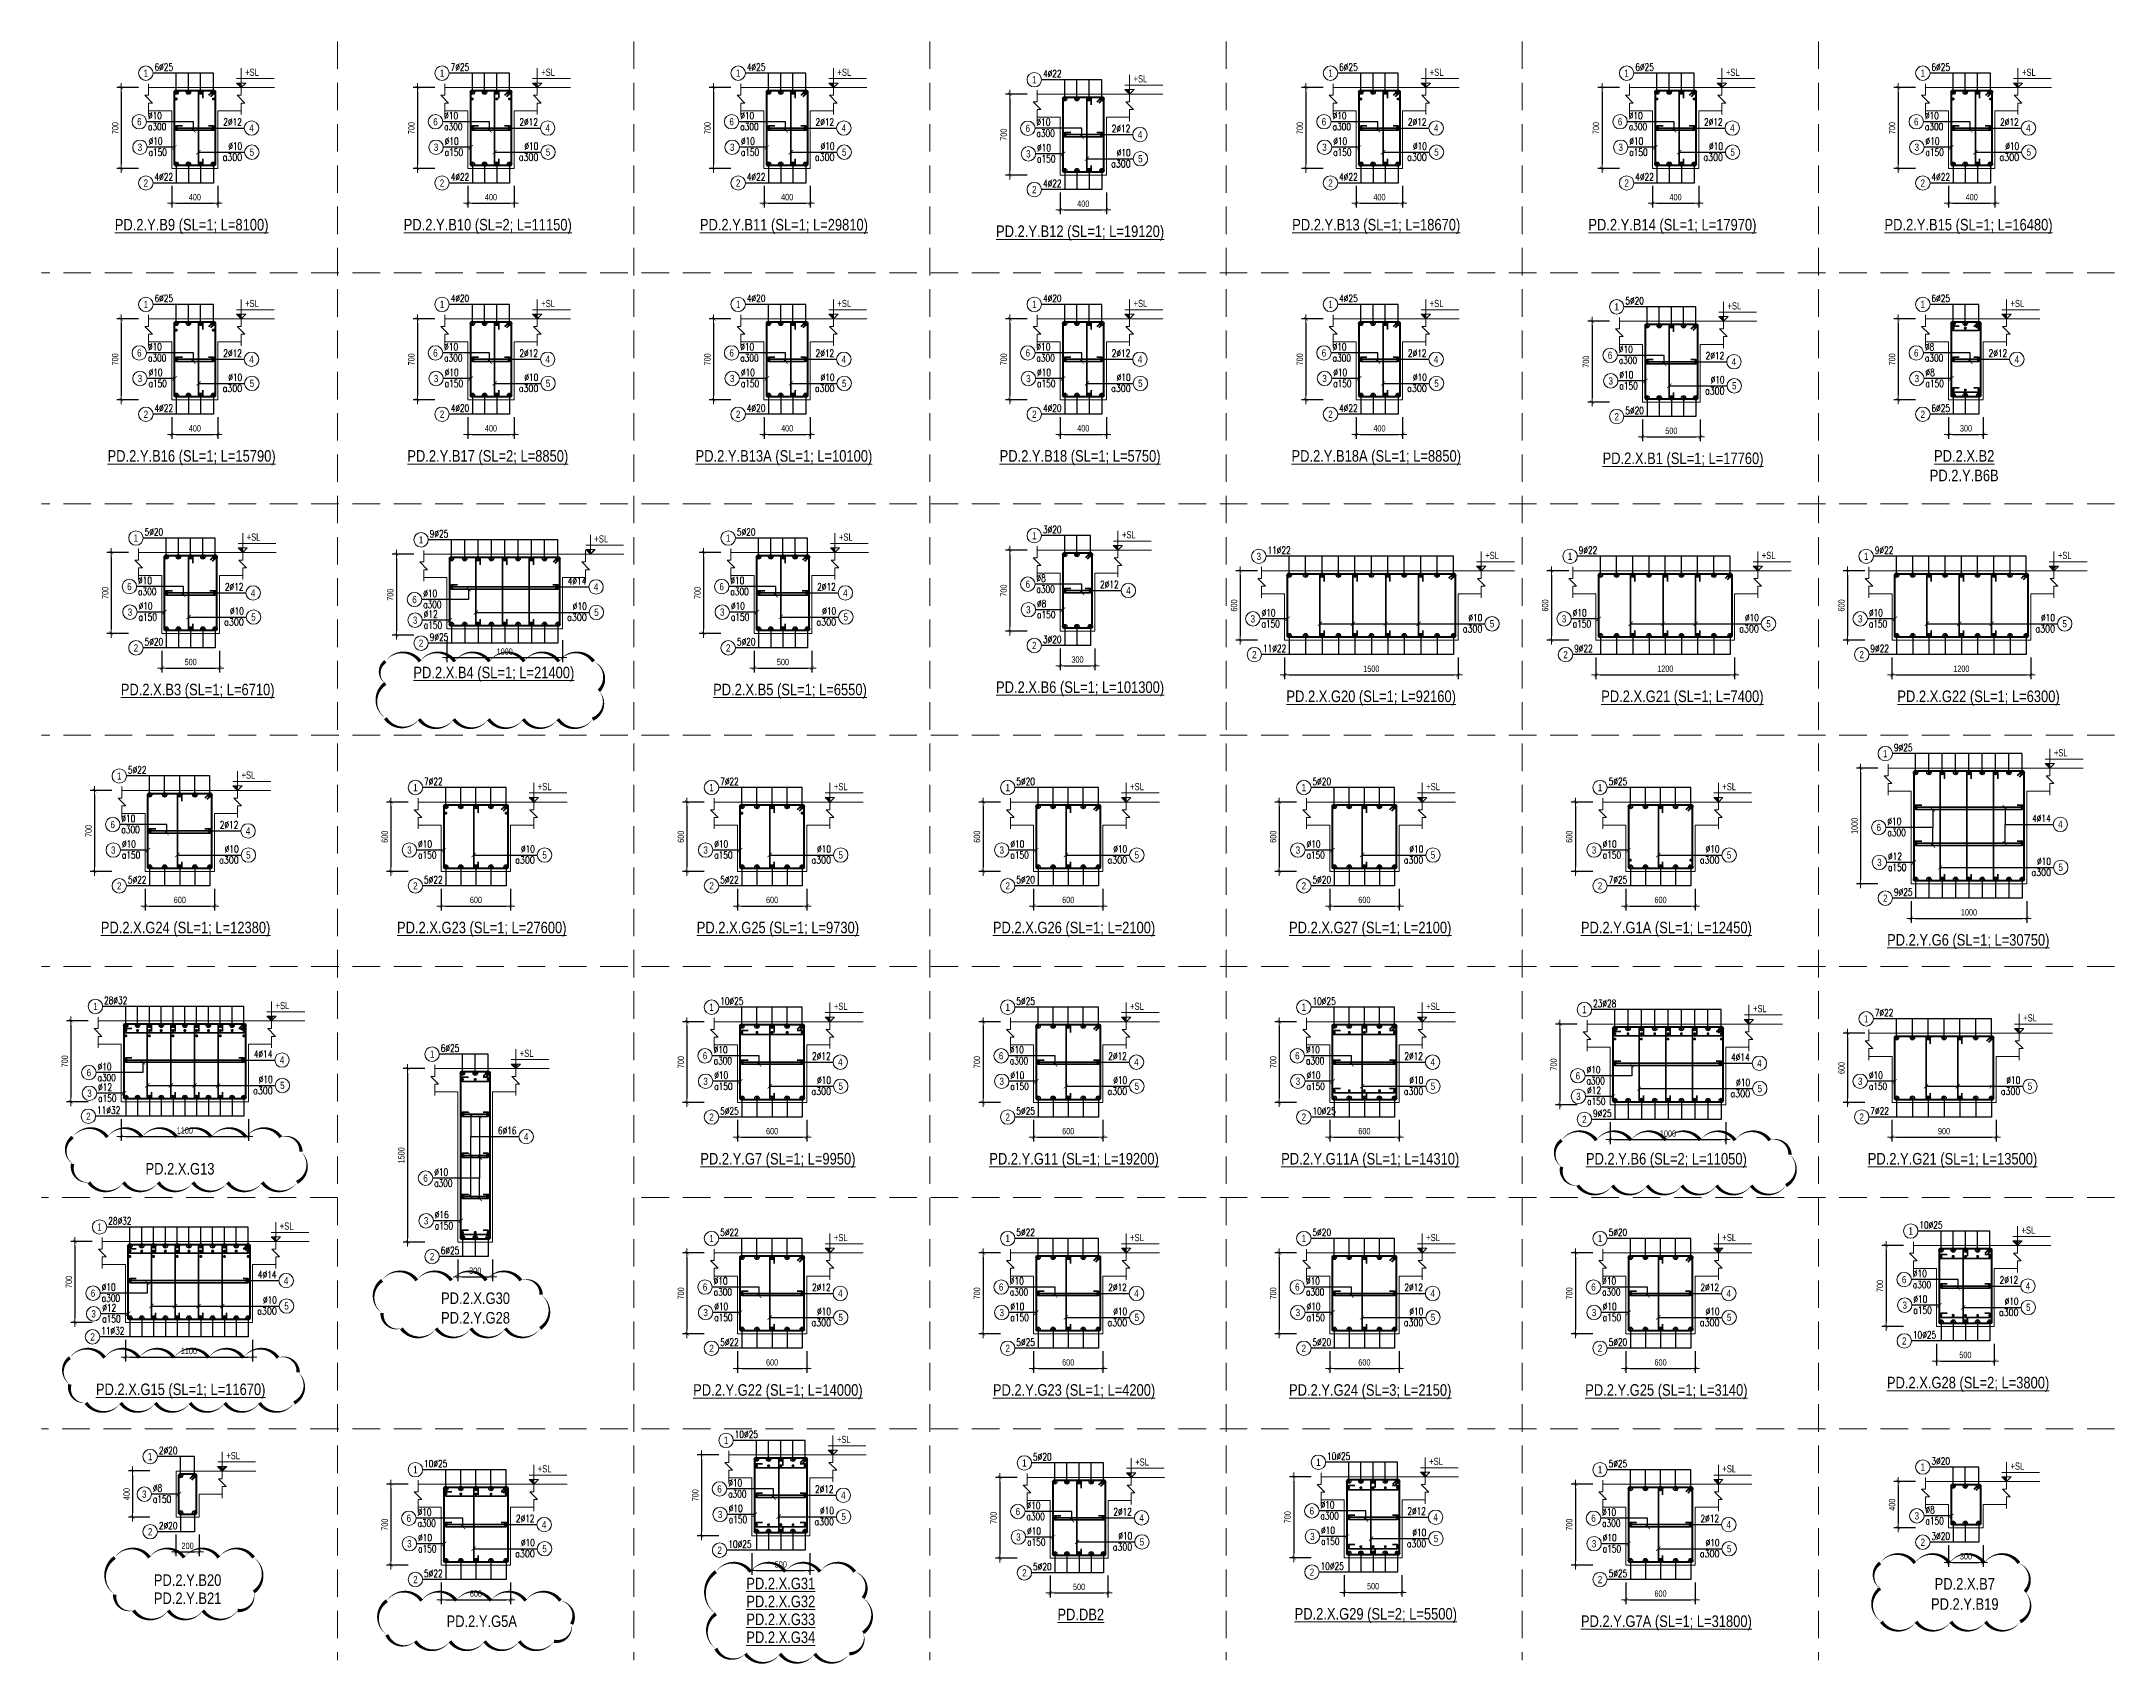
# Model space of a CAD drawing. Header units: millimetres. Extents: x 0 to 264070, y -218202 to 27271.
# Drawn here: x 246139 to 264070, y -179962 to -165923 of the extents above; entities that cross this region are included whole.
import ezdxf
from ezdxf.enums import TextEntityAlignment as Align

# ---------------------------------------------------------------- set-up
doc = ezdxf.new("R2010")
doc.units = ezdxf.units.MM
doc.header["$PDMODE"] = 3
doc.linetypes.add('HIDDEN2', pattern=[4.7625, 3.175, -1.5875])
doc.layers.get('0').update_dxf_attribs({"lineweight": 20})
doc.layers.get('Defpoints').update_dxf_attribs({"color": 151, "lineweight": 9})
doc.layers.add('2020-08-14', color=6, linetype='Continuous', lineweight=20, plot=False)
doc.layers.add('2020-08-27', color=3, linetype='Continuous', lineweight=20, plot=False)
for name, color, linetype, lineweight in [('NDC_S_ANNO', 7, 'Continuous', 20), ('NDC_S_CONTINUOUS', 3, 'Continuous', 20), ('NDC_S_DIM', 1, 'Continuous', 15), ('NDC_S_HIDDEN', 8, 'HIDDEN2', 13), ('NDC_S_REBAR', 4, 'Continuous', 35), ('NDC_S_STIRRUP', 4, 'Continuous', 40), ('NDC_S_TEXT SYMBOL', 7, 'Continuous', 20), ('NDC_S_THIN LINE', 8, 'Continuous', 9), ('NDC_S_VN TEXT', 7, 'Continuous', 20)]:
    doc.layers.add(name, color=color, linetype=linetype, lineweight=lineweight)
doc.styles.add('ARIAL', font='arial.ttf', dxfattribs={"width": 0.8})
doc.styles.add('NDC_ANNO', font='', dxfattribs={"width": 0.8})
doc.styles.add('NDC_DIM', font='', dxfattribs={"width": 0.75})
doc.styles.add('NDC_EN TXT', font='romans.shx', dxfattribs={"width": 0.8})
doc.styles.get('NDC_ANNO').set_extended_font_data('Dotum')
doc.styles.get('NDC_DIM').set_extended_font_data('Dotum')
doc.dimstyles.new('NDC_dim_25', dxfattribs={"dimscale": 25, "dimtxt": 2.2, "dimasz": 1.5, "dimexe": 1.5, "dimexo": 2.5, "dimgap": 1, "dimtad": 1, "dimdec": 0, "dimzin": 0, "dimdsep": 46, "dimtxsty": 'NDC_DIM', "dimblk": 'DIMMARK', "dimcen": 0.09, "dimdle": 1.2, "dimclrd": 1, "dimclre": 1, "dimclrt": 3, "dimadec": 0, "dimazin": 0, "dimtfac": 1, "dimtdec": 0, "dimtix": 1, "dimtofl": 0, "dimtmove": 0, "dimatfit": 3, "dimfxl": 6, "dimfxlon": 1, "dimtolj": 1, "dimtzin": 0, "dimarcsym": 0})

msp = doc.modelspace()

# ---------------------------------------------------------------- blocks, each defined once
blk = doc.blocks.new('kata_block_THEP')
at = {"layer": 'NDC_S_REBAR', "color": 0}
for p, q in [((-0.5, 0), (0.5, 0)), ((-0.35, 0.35), (0.35, -0.35)), ((0.35, 0.35), (-0.35, -0.35)), ((0, 0.5), (0, -0.5))]:
    blk.add_line(p, q, dxfattribs=at)
at = {"layer": 'NDC_S_REBAR', "color": 0, "const_width": 0.0833}
blk.add_lwpolyline([(-0.5, 0, 1), (0.5, 0, 1), (-0.5, 0, 1)], format="xyb", dxfattribs=at)
blk = doc.blocks.new('DIMMARK')
at = {"layer": 'NDC_S_DIM', "color": 1}
blk.add_line((-1.5, 0), (1, 0), dxfattribs=at)
at = {"layer": 'NDC_S_DIM', "color": 2, "const_width": 0.1}
blk.add_lwpolyline([(-0.42, -0.42), (0.42, 0.42)], dxfattribs=at)
blk = doc.blocks.new('*D507')
at = {"layer": 'Defpoints', "color": 0, "transparency": 16777216}
for p in [(247335, -166323), (246829, -167023), (247335, -167023)]:
    blk.add_point(p, dxfattribs=at)
at = {"layer": 'NDC_S_DIM', "color": 1, "lineweight": -2, "transparency": 16777216}
for p, q in [((246979, -166323), (246792, -166323)), ((246829, -166360), (246829, -166985)), ((246979, -167023), (246792, -167023))]:
    blk.add_line(p, q, dxfattribs=at)
at = {"layer": 'NDC_S_DIM', "color": 1, "lineweight": -2, "transparency": 16777216, "xscale": 37.5, "yscale": 37.5, "zscale": 37.5}
for p, rotation in [((246829, -166323), 90), ((246829, -167023), 270)]:
    blk.add_blockref('DIMMARK', p, dxfattribs=dict(at, rotation=rotation))
at = {"layer": 'NDC_S_DIM', "color": 3, "transparency": 16777216, "insert": (246777, -166673), "char_height": 55, "attachment_point": 5, "rotation": 90, "style": 'NDC_DIM'}
blk.add_mtext('\\A1;700', dxfattribs=at)
blk = doc.blocks.new('*D508')
at = {"layer": 'Defpoints', "color": 0, "transparency": 16777216}
for p in [(247266, -167023), (247666, -167023), (247666, -167323)]:
    blk.add_point(p, dxfattribs=at)
at = {"layer": 'NDC_S_DIM', "color": 1, "lineweight": -2, "transparency": 16777216}
for p, q in [((247266, -167173), (247266, -167360)), ((247666, -167173), (247666, -167360)), ((247303, -167323), (247628, -167323))]:
    blk.add_line(p, q, dxfattribs=at)
at = {"layer": 'NDC_S_DIM', "color": 1, "lineweight": -2, "transparency": 16777216, "xscale": 37.5, "yscale": 37.5, "zscale": 37.5, "rotation": 180}
blk.add_blockref('DIMMARK', (247266, -167323), dxfattribs=at)
at = {"layer": 'NDC_S_DIM', "color": 1, "lineweight": -2, "transparency": 16777216, "xscale": 37.5, "yscale": 37.5, "zscale": 37.5}
blk.add_blockref('DIMMARK', (247666, -167323), dxfattribs=at)
at = {"layer": 'NDC_S_DIM', "color": 3, "transparency": 16777216, "insert": (247466, -167270), "char_height": 55, "attachment_point": 5, "style": 'NDC_DIM'}
blk.add_mtext('\\A1;400', dxfattribs=at)
blk = doc.blocks.new('kata_block_CT')
at = {"layer": 'NDC_S_ANNO'}
blk.add_hatch(color=3, dxfattribs=at).paths.add_polyline_path([(0, 1.6), (-1.61, 1.6), (0, 0)])
at = {"layer": 'NDC_S_ANNO', "ltscale": 50}
h = blk.add_hatch(dxfattribs=at)
h.set_pattern_fill('ANSI31', color=256, scale=1.406, style=0)
h.paths.add_polyline_path([(0, 1.6), (0, 0), (1.61, 1.6)])
for p, q in [((11.56, 0), (-1.64, 0)), ((-1.59, 3.14), (11.47, 3.14))]:
    blk.add_line(p, q, dxfattribs=at)
at = {"layer": 'NDC_S_ANNO', "color": 8, "ltscale": 50}
blk.add_lwpolyline([(0, 0), (-1.61, 1.6), (0, 1.6)], dxfattribs=at)
at = {"layer": 'NDC_S_ANNO', "ltscale": 50}
for points in [[(0, 0), (-1.61, 1.6), (0, 1.6)], [(0, 6.69), (0, 0)], [(0, 0), (1.61, 1.6), (0, 1.6)]]:
    blk.add_lwpolyline(points, dxfattribs=at)
at = {"layer": 'NDC_S_TEXT SYMBOL', "color": 3, "style": 'NDC_ANNO', "width": 0.8}
blk.add_attdef('CT', (1.41, 4.07), '', height=2.5, dxfattribs=at)
blk = doc.blocks.new('kata_block_TD')
at = {"color": 6, "linetype": 'ByBlock', "lineweight": -2, "style": 'ARIAL', "width": 0.8}
blk.add_attdef('SECTDET2', text='', height=5, dxfattribs=at).set_placement((0, 7.97), align=Align.CENTER)
at = {"color": 0, "linetype": 'ByBlock', "lineweight": -2, "style": 'ARIAL', "width": 0.8}
blk.add_attdef('SECTDET1', text='', height=5, dxfattribs=at).set_placement((0, 1.47), align=Align.CENTER)
at = {"color": 3, "lineweight": 25, "style": 'ARIAL', "width": 0.8}
blk.add_attdef('SSCALE', text='', height=2.5, dxfattribs=at).set_placement((0, -4), align=Align.CENTER)
blk = doc.blocks.new('*U241')
blk.add_circle((-2.5, 0), 2.5)
at = {"layer": 'NDC_S_VN TEXT', "color": 7, "style": 'ARIAL', "width": 0.8}
blk.add_attdef('SH2', text='', height=2.5, dxfattribs=at).set_placement((-2.5, 0), align=Align.MIDDLE)
at = {"layer": 'NDC_S_VN TEXT', "color": 3, "style": 'NDC_EN TXT', "width": 0.75}
for tag, p in [('DK1', (0.5, 0.85)), ('KC1', (0.5, -2.97))]:
    blk.add_attdef(tag, p, '', height=2.5, dxfattribs=at)
blk = doc.blocks.new('*U321')
blk.add_circle((2.5, 0), 2.5)
at = {"layer": 'NDC_S_VN TEXT', "color": 3, "style": 'NDC_EN TXT'}
for tag, width, p in [('DK2', 0.75, (-0.85, 0.85)), ('KC2', 0.8, (-0.85, -2.97))]:
    blk.add_attdef(tag, text='', height=2.5, dxfattribs=dict(at, width=width)).set_placement(p, align=Align.RIGHT)
at = {"layer": 'NDC_S_VN TEXT', "color": 7, "style": 'ARIAL', "width": 0.8}
blk.add_attdef('SH3', text='', height=2.5, dxfattribs=at).set_placement((2.5, 0), align=Align.MIDDLE)
blk = doc.blocks.new('*U239')
blk.add_circle((2.5, 0), 2.5)
at = {"layer": 'NDC_S_VN TEXT', "color": 3, "style": 'NDC_EN TXT', "width": 0.75}
blk.add_attdef('DK2', text='', height=2.5, dxfattribs=at).set_placement((-0.85, 0.85), align=Align.RIGHT)
at = {"layer": 'NDC_S_VN TEXT', "color": 7, "style": 'ARIAL', "width": 0.8}
blk.add_attdef('SH3', text='', height=2.5, dxfattribs=at).set_placement((2.5, 0), align=Align.MIDDLE)
blk = doc.blocks.new('*U240')
blk.add_circle((-2.5, 0), 2.5)
at = {"layer": 'NDC_S_VN TEXT', "color": 7, "style": 'ARIAL', "width": 0.8}
blk.add_attdef('SH2', text='', height=2.5, dxfattribs=at).set_placement((-2.5, 0), align=Align.MIDDLE)
at = {"layer": 'NDC_S_VN TEXT', "color": 3, "style": 'NDC_EN TXT', "width": 0.75}
blk.add_attdef('DK1', (0.5, 0.85), '', height=2.5, dxfattribs=at)
blk = doc.blocks.new('*D509')
at = {"layer": 'Defpoints', "color": 0, "transparency": 16777216}
for p in [(249827, -167023), (250227, -167023), (250227, -167323)]:
    blk.add_point(p, dxfattribs=at)
at = {"layer": 'NDC_S_DIM', "color": 1, "lineweight": -2, "transparency": 16777216}
for p, q in [((249827, -167173), (249827, -167360)), ((250227, -167173), (250227, -167360)), ((249865, -167323), (250190, -167323))]:
    blk.add_line(p, q, dxfattribs=at)
at = {"layer": 'NDC_S_DIM', "color": 1, "lineweight": -2, "transparency": 16777216, "xscale": 37.5, "yscale": 37.5, "zscale": 37.5, "rotation": 180}
blk.add_blockref('DIMMARK', (249827, -167323), dxfattribs=at)
at = {"layer": 'NDC_S_DIM', "color": 1, "lineweight": -2, "transparency": 16777216, "xscale": 37.5, "yscale": 37.5, "zscale": 37.5}
blk.add_blockref('DIMMARK', (250227, -167323), dxfattribs=at)
at = {"layer": 'NDC_S_DIM', "color": 3, "transparency": 16777216, "insert": (250027, -167270), "char_height": 55, "attachment_point": 5, "style": 'NDC_DIM'}
blk.add_mtext('\\A1;400', dxfattribs=at)
blk = doc.blocks.new('*D510')
at = {"layer": 'Defpoints', "color": 0, "transparency": 16777216}
for p in [(249897, -166323), (249391, -167023), (249897, -167023)]:
    blk.add_point(p, dxfattribs=at)
at = {"layer": 'NDC_S_DIM', "color": 1, "lineweight": -2, "transparency": 16777216}
for p, q in [((249541, -166323), (249354, -166323)), ((249391, -166360), (249391, -166985)), ((249541, -167023), (249354, -167023))]:
    blk.add_line(p, q, dxfattribs=at)
at = {"layer": 'NDC_S_DIM', "color": 1, "lineweight": -2, "transparency": 16777216, "xscale": 37.5, "yscale": 37.5, "zscale": 37.5}
for p, rotation in [((249391, -166323), 90), ((249391, -167023), 270)]:
    blk.add_blockref('DIMMARK', p, dxfattribs=dict(at, rotation=rotation))
at = {"layer": 'NDC_S_DIM', "color": 3, "transparency": 16777216, "insert": (249339, -166673), "char_height": 55, "attachment_point": 5, "rotation": 90, "style": 'NDC_DIM'}
blk.add_mtext('\\A1;700', dxfattribs=at)
blk = doc.blocks.new('*D511')
at = {"layer": 'Defpoints', "color": 0, "transparency": 16777216}
for p in [(252459, -166323), (251953, -167023), (252459, -167023)]:
    blk.add_point(p, dxfattribs=at)
at = {"layer": 'NDC_S_DIM', "color": 1, "lineweight": -2, "transparency": 16777216}
for p, q in [((252103, -166323), (251915, -166323)), ((251953, -166360), (251953, -166985)), ((252103, -167023), (251915, -167023))]:
    blk.add_line(p, q, dxfattribs=at)
at = {"layer": 'NDC_S_DIM', "color": 1, "lineweight": -2, "transparency": 16777216, "xscale": 37.5, "yscale": 37.5, "zscale": 37.5}
for p, rotation in [((251953, -166323), 90), ((251953, -167023), 270)]:
    blk.add_blockref('DIMMARK', p, dxfattribs=dict(at, rotation=rotation))
at = {"layer": 'NDC_S_DIM', "color": 3, "transparency": 16777216, "insert": (251900, -166673), "char_height": 55, "attachment_point": 5, "rotation": 90, "style": 'NDC_DIM'}
blk.add_mtext('\\A1;700', dxfattribs=at)
blk = doc.blocks.new('*D512')
at = {"layer": 'Defpoints', "color": 0, "transparency": 16777216}
for p in [(252389, -167023), (252789, -167023), (252789, -167323)]:
    blk.add_point(p, dxfattribs=at)
at = {"layer": 'NDC_S_DIM', "color": 1, "lineweight": -2, "transparency": 16777216}
for p, q in [((252389, -167173), (252389, -167360)), ((252789, -167173), (252789, -167360)), ((252426, -167323), (252751, -167323))]:
    blk.add_line(p, q, dxfattribs=at)
at = {"layer": 'NDC_S_DIM', "color": 1, "lineweight": -2, "transparency": 16777216, "xscale": 37.5, "yscale": 37.5, "zscale": 37.5, "rotation": 180}
blk.add_blockref('DIMMARK', (252389, -167323), dxfattribs=at)
at = {"layer": 'NDC_S_DIM', "color": 1, "lineweight": -2, "transparency": 16777216, "xscale": 37.5, "yscale": 37.5, "zscale": 37.5}
blk.add_blockref('DIMMARK', (252789, -167323), dxfattribs=at)
at = {"layer": 'NDC_S_DIM', "color": 3, "transparency": 16777216, "insert": (252589, -167270), "char_height": 55, "attachment_point": 5, "style": 'NDC_DIM'}
blk.add_mtext('\\A1;400', dxfattribs=at)
blk = doc.blocks.new('*D513')
at = {"layer": 'Defpoints', "color": 0, "transparency": 16777216}
for p in [(254950, -167079), (255350, -167079), (255350, -167379)]:
    blk.add_point(p, dxfattribs=at)
at = {"layer": 'NDC_S_DIM', "color": 1, "lineweight": -2, "transparency": 16777216}
for p, q in [((254950, -167229), (254950, -167417)), ((255350, -167229), (255350, -167417)), ((254988, -167379), (255313, -167379))]:
    blk.add_line(p, q, dxfattribs=at)
at = {"layer": 'NDC_S_DIM', "color": 1, "lineweight": -2, "transparency": 16777216, "xscale": 37.5, "yscale": 37.5, "zscale": 37.5, "rotation": 180}
blk.add_blockref('DIMMARK', (254950, -167379), dxfattribs=at)
at = {"layer": 'NDC_S_DIM', "color": 1, "lineweight": -2, "transparency": 16777216, "xscale": 37.5, "yscale": 37.5, "zscale": 37.5}
blk.add_blockref('DIMMARK', (255350, -167379), dxfattribs=at)
at = {"layer": 'NDC_S_DIM', "color": 3, "transparency": 16777216, "insert": (255150, -167327), "char_height": 55, "attachment_point": 5, "style": 'NDC_DIM'}
blk.add_mtext('\\A1;400', dxfattribs=at)
blk = doc.blocks.new('*D514')
at = {"layer": 'Defpoints', "color": 0, "transparency": 16777216}
for p in [(255020, -166379), (254514, -167079), (255020, -167079)]:
    blk.add_point(p, dxfattribs=at)
at = {"layer": 'NDC_S_DIM', "color": 1, "lineweight": -2, "transparency": 16777216}
for p, q in [((254664, -166379), (254477, -166379)), ((254514, -166417), (254514, -167042)), ((254664, -167079), (254477, -167079))]:
    blk.add_line(p, q, dxfattribs=at)
at = {"layer": 'NDC_S_DIM', "color": 1, "lineweight": -2, "transparency": 16777216, "xscale": 37.5, "yscale": 37.5, "zscale": 37.5}
for p, rotation in [((254514, -166379), 90), ((254514, -167079), 270)]:
    blk.add_blockref('DIMMARK', p, dxfattribs=dict(at, rotation=rotation))
at = {"layer": 'NDC_S_DIM', "color": 3, "transparency": 16777216, "insert": (254462, -166729), "char_height": 55, "attachment_point": 5, "rotation": 90, "style": 'NDC_DIM'}
blk.add_mtext('\\A1;700', dxfattribs=at)
blk = doc.blocks.new('*D515')
at = {"layer": 'Defpoints', "color": 0, "transparency": 16777216}
for p in [(257582, -166323), (257076, -167023), (257582, -167023)]:
    blk.add_point(p, dxfattribs=at)
at = {"layer": 'NDC_S_DIM', "color": 1, "lineweight": -2, "transparency": 16777216}
for p, q in [((257226, -166323), (257038, -166323)), ((257076, -166360), (257076, -166985)), ((257226, -167023), (257038, -167023))]:
    blk.add_line(p, q, dxfattribs=at)
at = {"layer": 'NDC_S_DIM', "color": 1, "lineweight": -2, "transparency": 16777216, "xscale": 37.5, "yscale": 37.5, "zscale": 37.5}
for p, rotation in [((257076, -166323), 90), ((257076, -167023), 270)]:
    blk.add_blockref('DIMMARK', p, dxfattribs=dict(at, rotation=rotation))
at = {"layer": 'NDC_S_DIM', "color": 3, "transparency": 16777216, "insert": (257023, -166673), "char_height": 55, "attachment_point": 5, "rotation": 90, "style": 'NDC_DIM'}
blk.add_mtext('\\A1;700', dxfattribs=at)
blk = doc.blocks.new('*D516')
at = {"layer": 'Defpoints', "color": 0, "transparency": 16777216}
for p in [(257512, -167023), (257912, -167023), (257912, -167323)]:
    blk.add_point(p, dxfattribs=at)
at = {"layer": 'NDC_S_DIM', "color": 1, "lineweight": -2, "transparency": 16777216}
for p, q in [((257512, -167173), (257512, -167360)), ((257912, -167173), (257912, -167360)), ((257549, -167323), (257874, -167323))]:
    blk.add_line(p, q, dxfattribs=at)
at = {"layer": 'NDC_S_DIM', "color": 1, "lineweight": -2, "transparency": 16777216, "xscale": 37.5, "yscale": 37.5, "zscale": 37.5, "rotation": 180}
blk.add_blockref('DIMMARK', (257512, -167323), dxfattribs=at)
at = {"layer": 'NDC_S_DIM', "color": 1, "lineweight": -2, "transparency": 16777216, "xscale": 37.5, "yscale": 37.5, "zscale": 37.5}
blk.add_blockref('DIMMARK', (257912, -167323), dxfattribs=at)
at = {"layer": 'NDC_S_DIM', "color": 3, "transparency": 16777216, "insert": (257712, -167270), "char_height": 55, "attachment_point": 5, "style": 'NDC_DIM'}
blk.add_mtext('\\A1;400', dxfattribs=at)
blk = doc.blocks.new('*D517')
at = {"layer": 'Defpoints', "color": 0, "transparency": 16777216}
for p in [(260073, -167023), (260473, -167023), (260473, -167323)]:
    blk.add_point(p, dxfattribs=at)
at = {"layer": 'NDC_S_DIM', "color": 1, "lineweight": -2, "transparency": 16777216}
for p, q in [((260073, -167173), (260073, -167360)), ((260473, -167173), (260473, -167360)), ((260111, -167323), (260436, -167323))]:
    blk.add_line(p, q, dxfattribs=at)
at = {"layer": 'NDC_S_DIM', "color": 1, "lineweight": -2, "transparency": 16777216, "xscale": 37.5, "yscale": 37.5, "zscale": 37.5, "rotation": 180}
blk.add_blockref('DIMMARK', (260073, -167323), dxfattribs=at)
at = {"layer": 'NDC_S_DIM', "color": 1, "lineweight": -2, "transparency": 16777216, "xscale": 37.5, "yscale": 37.5, "zscale": 37.5}
blk.add_blockref('DIMMARK', (260473, -167323), dxfattribs=at)
at = {"layer": 'NDC_S_DIM', "color": 3, "transparency": 16777216, "insert": (260273, -167270), "char_height": 55, "attachment_point": 5, "style": 'NDC_DIM'}
blk.add_mtext('\\A1;400', dxfattribs=at)
blk = doc.blocks.new('*D518')
at = {"layer": 'Defpoints', "color": 0, "transparency": 16777216}
for p in [(260143, -166323), (259637, -167023), (260143, -167023)]:
    blk.add_point(p, dxfattribs=at)
at = {"layer": 'NDC_S_DIM', "color": 1, "lineweight": -2, "transparency": 16777216}
for p, q in [((259787, -166323), (259600, -166323)), ((259637, -166360), (259637, -166985)), ((259787, -167023), (259600, -167023))]:
    blk.add_line(p, q, dxfattribs=at)
at = {"layer": 'NDC_S_DIM', "color": 1, "lineweight": -2, "transparency": 16777216, "xscale": 37.5, "yscale": 37.5, "zscale": 37.5}
for p, rotation in [((259637, -166323), 90), ((259637, -167023), 270)]:
    blk.add_blockref('DIMMARK', p, dxfattribs=dict(at, rotation=rotation))
at = {"layer": 'NDC_S_DIM', "color": 3, "transparency": 16777216, "insert": (259585, -166673), "char_height": 55, "attachment_point": 5, "rotation": 90, "style": 'NDC_DIM'}
blk.add_mtext('\\A1;700', dxfattribs=at)
blk = doc.blocks.new('*D519')
at = {"layer": 'Defpoints', "color": 0, "transparency": 16777216}
for p in [(262705, -166323), (262199, -167023), (262705, -167023)]:
    blk.add_point(p, dxfattribs=at)
at = {"layer": 'NDC_S_DIM', "color": 1, "lineweight": -2, "transparency": 16777216}
for p, q in [((262349, -166323), (262161, -166323)), ((262199, -166360), (262199, -166985)), ((262349, -167023), (262161, -167023))]:
    blk.add_line(p, q, dxfattribs=at)
at = {"layer": 'NDC_S_DIM', "color": 1, "lineweight": -2, "transparency": 16777216, "xscale": 37.5, "yscale": 37.5, "zscale": 37.5}
for p, rotation in [((262199, -166323), 90), ((262199, -167023), 270)]:
    blk.add_blockref('DIMMARK', p, dxfattribs=dict(at, rotation=rotation))
at = {"layer": 'NDC_S_DIM', "color": 3, "transparency": 16777216, "insert": (262146, -166673), "char_height": 55, "attachment_point": 5, "rotation": 90, "style": 'NDC_DIM'}
blk.add_mtext('\\A1;700', dxfattribs=at)
blk = doc.blocks.new('*D520')
at = {"layer": 'Defpoints', "color": 0, "transparency": 16777216}
for p in [(262635, -167023), (263035, -167023), (263035, -167323)]:
    blk.add_point(p, dxfattribs=at)
at = {"layer": 'NDC_S_DIM', "color": 1, "lineweight": -2, "transparency": 16777216}
for p, q in [((262635, -167173), (262635, -167360)), ((263035, -167173), (263035, -167360)), ((262672, -167323), (262997, -167323))]:
    blk.add_line(p, q, dxfattribs=at)
at = {"layer": 'NDC_S_DIM', "color": 1, "lineweight": -2, "transparency": 16777216, "xscale": 37.5, "yscale": 37.5, "zscale": 37.5, "rotation": 180}
blk.add_blockref('DIMMARK', (262635, -167323), dxfattribs=at)
at = {"layer": 'NDC_S_DIM', "color": 1, "lineweight": -2, "transparency": 16777216, "xscale": 37.5, "yscale": 37.5, "zscale": 37.5}
blk.add_blockref('DIMMARK', (263035, -167323), dxfattribs=at)
at = {"layer": 'NDC_S_DIM', "color": 3, "transparency": 16777216, "insert": (262835, -167270), "char_height": 55, "attachment_point": 5, "style": 'NDC_DIM'}
blk.add_mtext('\\A1;400', dxfattribs=at)
blk = doc.blocks.new('*D521')
at = {"layer": 'Defpoints', "color": 0, "transparency": 16777216}
for p in [(247266, -169023), (247666, -169023), (247666, -169323)]:
    blk.add_point(p, dxfattribs=at)
at = {"layer": 'NDC_S_DIM', "color": 1, "lineweight": -2, "transparency": 16777216}
for p, q in [((247266, -169173), (247266, -169360)), ((247666, -169173), (247666, -169360)), ((247303, -169323), (247628, -169323))]:
    blk.add_line(p, q, dxfattribs=at)
at = {"layer": 'NDC_S_DIM', "color": 1, "lineweight": -2, "transparency": 16777216, "xscale": 37.5, "yscale": 37.5, "zscale": 37.5, "rotation": 180}
blk.add_blockref('DIMMARK', (247266, -169323), dxfattribs=at)
at = {"layer": 'NDC_S_DIM', "color": 1, "lineweight": -2, "transparency": 16777216, "xscale": 37.5, "yscale": 37.5, "zscale": 37.5}
blk.add_blockref('DIMMARK', (247666, -169323), dxfattribs=at)
at = {"layer": 'NDC_S_DIM', "color": 3, "transparency": 16777216, "insert": (247466, -169270), "char_height": 55, "attachment_point": 5, "style": 'NDC_DIM'}
blk.add_mtext('\\A1;400', dxfattribs=at)
blk = doc.blocks.new('*D522')
at = {"layer": 'Defpoints', "color": 0, "transparency": 16777216}
for p in [(247335, -168323), (246829, -169023), (247335, -169023)]:
    blk.add_point(p, dxfattribs=at)
at = {"layer": 'NDC_S_DIM', "color": 1, "lineweight": -2, "transparency": 16777216}
for p, q in [((246979, -168323), (246792, -168323)), ((246829, -168360), (246829, -168985)), ((246979, -169023), (246792, -169023))]:
    blk.add_line(p, q, dxfattribs=at)
at = {"layer": 'NDC_S_DIM', "color": 1, "lineweight": -2, "transparency": 16777216, "xscale": 37.5, "yscale": 37.5, "zscale": 37.5}
for p, rotation in [((246829, -168323), 90), ((246829, -169023), 270)]:
    blk.add_blockref('DIMMARK', p, dxfattribs=dict(at, rotation=rotation))
at = {"layer": 'NDC_S_DIM', "color": 3, "transparency": 16777216, "insert": (246777, -168673), "char_height": 55, "attachment_point": 5, "rotation": 90, "style": 'NDC_DIM'}
blk.add_mtext('\\A1;700', dxfattribs=at)
blk = doc.blocks.new('*D523')
at = {"layer": 'Defpoints', "color": 0, "transparency": 16777216}
for p in [(249897, -168323), (249391, -169023), (249897, -169023)]:
    blk.add_point(p, dxfattribs=at)
at = {"layer": 'NDC_S_DIM', "color": 1, "lineweight": -2, "transparency": 16777216}
for p, q in [((249541, -168323), (249354, -168323)), ((249391, -168360), (249391, -168985)), ((249541, -169023), (249354, -169023))]:
    blk.add_line(p, q, dxfattribs=at)
at = {"layer": 'NDC_S_DIM', "color": 1, "lineweight": -2, "transparency": 16777216, "xscale": 37.5, "yscale": 37.5, "zscale": 37.5}
for p, rotation in [((249391, -168323), 90), ((249391, -169023), 270)]:
    blk.add_blockref('DIMMARK', p, dxfattribs=dict(at, rotation=rotation))
at = {"layer": 'NDC_S_DIM', "color": 3, "transparency": 16777216, "insert": (249339, -168673), "char_height": 55, "attachment_point": 5, "rotation": 90, "style": 'NDC_DIM'}
blk.add_mtext('\\A1;700', dxfattribs=at)
blk = doc.blocks.new('*D524')
at = {"layer": 'Defpoints', "color": 0, "transparency": 16777216}
for p in [(249827, -169023), (250227, -169023), (250227, -169323)]:
    blk.add_point(p, dxfattribs=at)
at = {"layer": 'NDC_S_DIM', "color": 1, "lineweight": -2, "transparency": 16777216}
for p, q in [((249827, -169173), (249827, -169360)), ((250227, -169173), (250227, -169360)), ((249865, -169323), (250190, -169323))]:
    blk.add_line(p, q, dxfattribs=at)
at = {"layer": 'NDC_S_DIM', "color": 1, "lineweight": -2, "transparency": 16777216, "xscale": 37.5, "yscale": 37.5, "zscale": 37.5, "rotation": 180}
blk.add_blockref('DIMMARK', (249827, -169323), dxfattribs=at)
at = {"layer": 'NDC_S_DIM', "color": 1, "lineweight": -2, "transparency": 16777216, "xscale": 37.5, "yscale": 37.5, "zscale": 37.5}
blk.add_blockref('DIMMARK', (250227, -169323), dxfattribs=at)
at = {"layer": 'NDC_S_DIM', "color": 3, "transparency": 16777216, "insert": (250027, -169270), "char_height": 55, "attachment_point": 5, "style": 'NDC_DIM'}
blk.add_mtext('\\A1;400', dxfattribs=at)
blk = doc.blocks.new('*D525')
at = {"layer": 'Defpoints', "color": 0, "transparency": 16777216}
for p in [(252389, -169023), (252789, -169023), (252789, -169323)]:
    blk.add_point(p, dxfattribs=at)
at = {"layer": 'NDC_S_DIM', "color": 1, "lineweight": -2, "transparency": 16777216}
for p, q in [((252389, -169173), (252389, -169360)), ((252789, -169173), (252789, -169360)), ((252426, -169323), (252751, -169323))]:
    blk.add_line(p, q, dxfattribs=at)
at = {"layer": 'NDC_S_DIM', "color": 1, "lineweight": -2, "transparency": 16777216, "xscale": 37.5, "yscale": 37.5, "zscale": 37.5, "rotation": 180}
blk.add_blockref('DIMMARK', (252389, -169323), dxfattribs=at)
at = {"layer": 'NDC_S_DIM', "color": 1, "lineweight": -2, "transparency": 16777216, "xscale": 37.5, "yscale": 37.5, "zscale": 37.5}
blk.add_blockref('DIMMARK', (252789, -169323), dxfattribs=at)
at = {"layer": 'NDC_S_DIM', "color": 3, "transparency": 16777216, "insert": (252589, -169270), "char_height": 55, "attachment_point": 5, "style": 'NDC_DIM'}
blk.add_mtext('\\A1;400', dxfattribs=at)
blk = doc.blocks.new('*D526')
at = {"layer": 'Defpoints', "color": 0, "transparency": 16777216}
for p in [(252459, -168323), (251953, -169023), (252459, -169023)]:
    blk.add_point(p, dxfattribs=at)
at = {"layer": 'NDC_S_DIM', "color": 1, "lineweight": -2, "transparency": 16777216}
for p, q in [((252103, -168323), (251915, -168323)), ((251953, -168360), (251953, -168985)), ((252103, -169023), (251915, -169023))]:
    blk.add_line(p, q, dxfattribs=at)
at = {"layer": 'NDC_S_DIM', "color": 1, "lineweight": -2, "transparency": 16777216, "xscale": 37.5, "yscale": 37.5, "zscale": 37.5}
for p, rotation in [((251953, -168323), 90), ((251953, -169023), 270)]:
    blk.add_blockref('DIMMARK', p, dxfattribs=dict(at, rotation=rotation))
at = {"layer": 'NDC_S_DIM', "color": 3, "transparency": 16777216, "insert": (251900, -168673), "char_height": 55, "attachment_point": 5, "rotation": 90, "style": 'NDC_DIM'}
blk.add_mtext('\\A1;700', dxfattribs=at)
blk = doc.blocks.new('*D527')
at = {"layer": 'Defpoints', "color": 0, "transparency": 16777216}
for p in [(254950, -169023), (255350, -169023), (255350, -169323)]:
    blk.add_point(p, dxfattribs=at)
at = {"layer": 'NDC_S_DIM', "color": 1, "lineweight": -2, "transparency": 16777216}
for p, q in [((254950, -169173), (254950, -169360)), ((255350, -169173), (255350, -169360)), ((254988, -169323), (255313, -169323))]:
    blk.add_line(p, q, dxfattribs=at)
at = {"layer": 'NDC_S_DIM', "color": 1, "lineweight": -2, "transparency": 16777216, "xscale": 37.5, "yscale": 37.5, "zscale": 37.5, "rotation": 180}
blk.add_blockref('DIMMARK', (254950, -169323), dxfattribs=at)
at = {"layer": 'NDC_S_DIM', "color": 1, "lineweight": -2, "transparency": 16777216, "xscale": 37.5, "yscale": 37.5, "zscale": 37.5}
blk.add_blockref('DIMMARK', (255350, -169323), dxfattribs=at)
at = {"layer": 'NDC_S_DIM', "color": 3, "transparency": 16777216, "insert": (255150, -169270), "char_height": 55, "attachment_point": 5, "style": 'NDC_DIM'}
blk.add_mtext('\\A1;400', dxfattribs=at)
blk = doc.blocks.new('*D528')
at = {"layer": 'Defpoints', "color": 0, "transparency": 16777216}
for p in [(255020, -168323), (254514, -169023), (255020, -169023)]:
    blk.add_point(p, dxfattribs=at)
at = {"layer": 'NDC_S_DIM', "color": 1, "lineweight": -2, "transparency": 16777216}
for p, q in [((254664, -168323), (254477, -168323)), ((254514, -168360), (254514, -168985)), ((254664, -169023), (254477, -169023))]:
    blk.add_line(p, q, dxfattribs=at)
at = {"layer": 'NDC_S_DIM', "color": 1, "lineweight": -2, "transparency": 16777216, "xscale": 37.5, "yscale": 37.5, "zscale": 37.5}
for p, rotation in [((254514, -168323), 90), ((254514, -169023), 270)]:
    blk.add_blockref('DIMMARK', p, dxfattribs=dict(at, rotation=rotation))
at = {"layer": 'NDC_S_DIM', "color": 3, "transparency": 16777216, "insert": (254462, -168673), "char_height": 55, "attachment_point": 5, "rotation": 90, "style": 'NDC_DIM'}
blk.add_mtext('\\A1;700', dxfattribs=at)
blk = doc.blocks.new('*D529')
at = {"layer": 'Defpoints', "color": 0, "transparency": 16777216}
for p in [(257582, -168323), (257076, -169023), (257582, -169023)]:
    blk.add_point(p, dxfattribs=at)
at = {"layer": 'NDC_S_DIM', "color": 1, "lineweight": -2, "transparency": 16777216}
for p, q in [((257226, -168323), (257038, -168323)), ((257076, -168360), (257076, -168985)), ((257226, -169023), (257038, -169023))]:
    blk.add_line(p, q, dxfattribs=at)
at = {"layer": 'NDC_S_DIM', "color": 1, "lineweight": -2, "transparency": 16777216, "xscale": 37.5, "yscale": 37.5, "zscale": 37.5}
for p, rotation in [((257076, -168323), 90), ((257076, -169023), 270)]:
    blk.add_blockref('DIMMARK', p, dxfattribs=dict(at, rotation=rotation))
at = {"layer": 'NDC_S_DIM', "color": 3, "transparency": 16777216, "insert": (257023, -168673), "char_height": 55, "attachment_point": 5, "rotation": 90, "style": 'NDC_DIM'}
blk.add_mtext('\\A1;700', dxfattribs=at)
blk = doc.blocks.new('*D530')
at = {"layer": 'Defpoints', "color": 0, "transparency": 16777216}
for p in [(257512, -169023), (257912, -169023), (257912, -169323)]:
    blk.add_point(p, dxfattribs=at)
at = {"layer": 'NDC_S_DIM', "color": 1, "lineweight": -2, "transparency": 16777216}
for p, q in [((257512, -169173), (257512, -169360)), ((257912, -169173), (257912, -169360)), ((257549, -169323), (257874, -169323))]:
    blk.add_line(p, q, dxfattribs=at)
at = {"layer": 'NDC_S_DIM', "color": 1, "lineweight": -2, "transparency": 16777216, "xscale": 37.5, "yscale": 37.5, "zscale": 37.5, "rotation": 180}
blk.add_blockref('DIMMARK', (257512, -169323), dxfattribs=at)
at = {"layer": 'NDC_S_DIM', "color": 1, "lineweight": -2, "transparency": 16777216, "xscale": 37.5, "yscale": 37.5, "zscale": 37.5}
blk.add_blockref('DIMMARK', (257912, -169323), dxfattribs=at)
at = {"layer": 'NDC_S_DIM', "color": 3, "transparency": 16777216, "insert": (257712, -169270), "char_height": 55, "attachment_point": 5, "style": 'NDC_DIM'}
blk.add_mtext('\\A1;400', dxfattribs=at)
blk = doc.blocks.new('*D531')
at = {"layer": 'Defpoints', "color": 0, "transparency": 16777216}
for p in [(259987, -169043), (260487, -169043), (260487, -169343)]:
    blk.add_point(p, dxfattribs=at)
at = {"layer": 'NDC_S_DIM', "color": 1, "lineweight": -2, "transparency": 16777216}
for p, q in [((259987, -169193), (259987, -169381)), ((260487, -169193), (260487, -169381)), ((260025, -169343), (260450, -169343))]:
    blk.add_line(p, q, dxfattribs=at)
at = {"layer": 'NDC_S_DIM', "color": 1, "lineweight": -2, "transparency": 16777216, "xscale": 37.5, "yscale": 37.5, "zscale": 37.5, "rotation": 180}
blk.add_blockref('DIMMARK', (259987, -169343), dxfattribs=at)
at = {"layer": 'NDC_S_DIM', "color": 1, "lineweight": -2, "transparency": 16777216, "xscale": 37.5, "yscale": 37.5, "zscale": 37.5}
blk.add_blockref('DIMMARK', (260487, -169343), dxfattribs=at)
at = {"layer": 'NDC_S_DIM', "color": 3, "transparency": 16777216, "insert": (260237, -169291), "char_height": 55, "attachment_point": 5, "style": 'NDC_DIM'}
blk.add_mtext('\\A1;500', dxfattribs=at)
blk = doc.blocks.new('*D532')
at = {"layer": 'Defpoints', "color": 0, "transparency": 16777216}
for p in [(260057, -168343), (259551, -169043), (260057, -169043)]:
    blk.add_point(p, dxfattribs=at)
at = {"layer": 'NDC_S_DIM', "color": 1, "lineweight": -2, "transparency": 16777216}
for p, q in [((259701, -168343), (259513, -168343)), ((259551, -168381), (259551, -169006)), ((259701, -169043), (259513, -169043))]:
    blk.add_line(p, q, dxfattribs=at)
at = {"layer": 'NDC_S_DIM', "color": 1, "lineweight": -2, "transparency": 16777216, "xscale": 37.5, "yscale": 37.5, "zscale": 37.5}
for p, rotation in [((259551, -168343), 90), ((259551, -169043), 270)]:
    blk.add_blockref('DIMMARK', p, dxfattribs=dict(at, rotation=rotation))
at = {"layer": 'NDC_S_DIM', "color": 3, "transparency": 16777216, "insert": (259498, -168693), "char_height": 55, "attachment_point": 5, "rotation": 90, "style": 'NDC_DIM'}
blk.add_mtext('\\A1;700', dxfattribs=at)
blk = doc.blocks.new('*D533')
at = {"layer": 'Defpoints', "color": 0, "transparency": 16777216}
for p in [(262635, -169023), (262935, -169023), (262935, -169323)]:
    blk.add_point(p, dxfattribs=at)
at = {"layer": 'NDC_S_DIM', "color": 1, "lineweight": -2, "transparency": 16777216}
for p, q in [((262635, -169173), (262635, -169360)), ((262935, -169173), (262935, -169360)), ((262672, -169323), (262897, -169323))]:
    blk.add_line(p, q, dxfattribs=at)
at = {"layer": 'NDC_S_DIM', "color": 1, "lineweight": -2, "transparency": 16777216, "xscale": 37.5, "yscale": 37.5, "zscale": 37.5, "rotation": 180}
blk.add_blockref('DIMMARK', (262635, -169323), dxfattribs=at)
at = {"layer": 'NDC_S_DIM', "color": 1, "lineweight": -2, "transparency": 16777216, "xscale": 37.5, "yscale": 37.5, "zscale": 37.5}
blk.add_blockref('DIMMARK', (262935, -169323), dxfattribs=at)
at = {"layer": 'NDC_S_DIM', "color": 3, "transparency": 16777216, "insert": (262785, -169270), "char_height": 55, "attachment_point": 5, "style": 'NDC_DIM'}
blk.add_mtext('\\A1;300', dxfattribs=at)
blk = doc.blocks.new('*D534')
at = {"layer": 'Defpoints', "color": 0, "transparency": 16777216}
for p in [(262705, -168323), (262199, -169023), (262705, -169023)]:
    blk.add_point(p, dxfattribs=at)
at = {"layer": 'NDC_S_DIM', "color": 1, "lineweight": -2, "transparency": 16777216}
for p, q in [((262349, -168323), (262161, -168323)), ((262199, -168360), (262199, -168985)), ((262349, -169023), (262161, -169023))]:
    blk.add_line(p, q, dxfattribs=at)
at = {"layer": 'NDC_S_DIM', "color": 1, "lineweight": -2, "transparency": 16777216, "xscale": 37.5, "yscale": 37.5, "zscale": 37.5}
for p, rotation in [((262199, -168323), 90), ((262199, -169023), 270)]:
    blk.add_blockref('DIMMARK', p, dxfattribs=dict(at, rotation=rotation))
at = {"layer": 'NDC_S_DIM', "color": 3, "transparency": 16777216, "insert": (262146, -168673), "char_height": 55, "attachment_point": 5, "rotation": 90, "style": 'NDC_DIM'}
blk.add_mtext('\\A1;700', dxfattribs=at)
blk = doc.blocks.new('*D535')
at = {"layer": 'Defpoints', "color": 0, "transparency": 16777216}
for p in [(247249, -170343), (246743, -171043), (247249, -171043)]:
    blk.add_point(p, dxfattribs=at)
at = {"layer": 'NDC_S_DIM', "color": 1, "lineweight": -2, "transparency": 16777216}
for p, q in [((246893, -170343), (246706, -170343)), ((246743, -170381), (246743, -171006)), ((246893, -171043), (246706, -171043))]:
    blk.add_line(p, q, dxfattribs=at)
at = {"layer": 'NDC_S_DIM', "color": 1, "lineweight": -2, "transparency": 16777216, "xscale": 37.5, "yscale": 37.5, "zscale": 37.5}
for p, rotation in [((246743, -170343), 90), ((246743, -171043), 270)]:
    blk.add_blockref('DIMMARK', p, dxfattribs=dict(at, rotation=rotation))
at = {"layer": 'NDC_S_DIM', "color": 3, "transparency": 16777216, "insert": (246691, -170693), "char_height": 55, "attachment_point": 5, "rotation": 90, "style": 'NDC_DIM'}
blk.add_mtext('\\A1;700', dxfattribs=at)
blk = doc.blocks.new('*D536')
at = {"layer": 'Defpoints', "color": 0, "transparency": 16777216}
for p in [(247180, -171043), (247680, -171043), (247680, -171343)]:
    blk.add_point(p, dxfattribs=at)
at = {"layer": 'NDC_S_DIM', "color": 1, "lineweight": -2, "transparency": 16777216}
for p, q in [((247180, -171193), (247180, -171381)), ((247680, -171193), (247680, -171381)), ((247217, -171343), (247642, -171343))]:
    blk.add_line(p, q, dxfattribs=at)
at = {"layer": 'NDC_S_DIM', "color": 1, "lineweight": -2, "transparency": 16777216, "xscale": 37.5, "yscale": 37.5, "zscale": 37.5, "rotation": 180}
blk.add_blockref('DIMMARK', (247180, -171343), dxfattribs=at)
at = {"layer": 'NDC_S_DIM', "color": 1, "lineweight": -2, "transparency": 16777216, "xscale": 37.5, "yscale": 37.5, "zscale": 37.5}
blk.add_blockref('DIMMARK', (247680, -171343), dxfattribs=at)
at = {"layer": 'NDC_S_DIM', "color": 3, "transparency": 16777216, "insert": (247430, -171291), "char_height": 55, "attachment_point": 5, "style": 'NDC_DIM'}
blk.add_mtext('\\A1;500', dxfattribs=at)
blk = doc.blocks.new('*D537')
at = {"layer": 'Defpoints', "color": 0, "transparency": 16777216}
for p in [(252372, -170343), (251866, -171043), (252372, -171043)]:
    blk.add_point(p, dxfattribs=at)
at = {"layer": 'NDC_S_DIM', "color": 1, "lineweight": -2, "transparency": 16777216}
for p, q in [((252016, -170343), (251829, -170343)), ((251866, -170381), (251866, -171006)), ((252016, -171043), (251829, -171043))]:
    blk.add_line(p, q, dxfattribs=at)
at = {"layer": 'NDC_S_DIM', "color": 1, "lineweight": -2, "transparency": 16777216, "xscale": 37.5, "yscale": 37.5, "zscale": 37.5}
for p, rotation in [((251866, -170343), 90), ((251866, -171043), 270)]:
    blk.add_blockref('DIMMARK', p, dxfattribs=dict(at, rotation=rotation))
at = {"layer": 'NDC_S_DIM', "color": 3, "transparency": 16777216, "insert": (251814, -170693), "char_height": 55, "attachment_point": 5, "rotation": 90, "style": 'NDC_DIM'}
blk.add_mtext('\\A1;700', dxfattribs=at)
blk = doc.blocks.new('*D538')
at = {"layer": 'Defpoints', "color": 0, "transparency": 16777216}
for p in [(252303, -171043), (252803, -171043), (252803, -171343)]:
    blk.add_point(p, dxfattribs=at)
at = {"layer": 'NDC_S_DIM', "color": 1, "lineweight": -2, "transparency": 16777216}
for p, q in [((252303, -171193), (252303, -171381)), ((252803, -171193), (252803, -171381)), ((252340, -171343), (252765, -171343))]:
    blk.add_line(p, q, dxfattribs=at)
at = {"layer": 'NDC_S_DIM', "color": 1, "lineweight": -2, "transparency": 16777216, "xscale": 37.5, "yscale": 37.5, "zscale": 37.5, "rotation": 180}
blk.add_blockref('DIMMARK', (252303, -171343), dxfattribs=at)
at = {"layer": 'NDC_S_DIM', "color": 1, "lineweight": -2, "transparency": 16777216, "xscale": 37.5, "yscale": 37.5, "zscale": 37.5}
blk.add_blockref('DIMMARK', (252803, -171343), dxfattribs=at)
at = {"layer": 'NDC_S_DIM', "color": 3, "transparency": 16777216, "insert": (252553, -171291), "char_height": 55, "attachment_point": 5, "style": 'NDC_DIM'}
blk.add_mtext('\\A1;500', dxfattribs=at)
blk = doc.blocks.new('*D539')
at = {"layer": 'Defpoints', "color": 0, "transparency": 16777216}
for p in [(255020, -170323), (254514, -171023), (255020, -171023)]:
    blk.add_point(p, dxfattribs=at)
at = {"layer": 'NDC_S_DIM', "color": 1, "lineweight": -2, "transparency": 16777216}
for p, q in [((254664, -170323), (254477, -170323)), ((254514, -170360), (254514, -170985)), ((254664, -171023), (254477, -171023))]:
    blk.add_line(p, q, dxfattribs=at)
at = {"layer": 'NDC_S_DIM', "color": 1, "lineweight": -2, "transparency": 16777216, "xscale": 37.5, "yscale": 37.5, "zscale": 37.5}
for p, rotation in [((254514, -170323), 90), ((254514, -171023), 270)]:
    blk.add_blockref('DIMMARK', p, dxfattribs=dict(at, rotation=rotation))
at = {"layer": 'NDC_S_DIM', "color": 3, "transparency": 16777216, "insert": (254462, -170673), "char_height": 55, "attachment_point": 5, "rotation": 90, "style": 'NDC_DIM'}
blk.add_mtext('\\A1;700', dxfattribs=at)
blk = doc.blocks.new('*D540')
at = {"layer": 'Defpoints', "color": 0, "transparency": 16777216}
for p in [(254950, -171023), (255250, -171023), (255250, -171323)]:
    blk.add_point(p, dxfattribs=at)
at = {"layer": 'NDC_S_DIM', "color": 1, "lineweight": -2, "transparency": 16777216}
for p, q in [((254950, -171173), (254950, -171360)), ((255250, -171173), (255250, -171360)), ((254988, -171323), (255213, -171323))]:
    blk.add_line(p, q, dxfattribs=at)
at = {"layer": 'NDC_S_DIM', "color": 1, "lineweight": -2, "transparency": 16777216, "xscale": 37.5, "yscale": 37.5, "zscale": 37.5, "rotation": 180}
blk.add_blockref('DIMMARK', (254950, -171323), dxfattribs=at)
at = {"layer": 'NDC_S_DIM', "color": 1, "lineweight": -2, "transparency": 16777216, "xscale": 37.5, "yscale": 37.5, "zscale": 37.5}
blk.add_blockref('DIMMARK', (255250, -171323), dxfattribs=at)
at = {"layer": 'NDC_S_DIM', "color": 3, "transparency": 16777216, "insert": (255100, -171270), "char_height": 55, "attachment_point": 5, "style": 'NDC_DIM'}
blk.add_mtext('\\A1;300', dxfattribs=at)
blk = doc.blocks.new('*D541')
at = {"layer": 'Defpoints', "color": 0, "transparency": 16777216}
for p in [(257013, -170502), (256507, -171102), (257013, -171102)]:
    blk.add_point(p, dxfattribs=at)
at = {"layer": 'NDC_S_DIM', "color": 1, "lineweight": -2, "transparency": 16777216}
for p, q in [((256657, -170502), (256470, -170502)), ((256507, -170539), (256507, -171064)), ((256657, -171102), (256470, -171102))]:
    blk.add_line(p, q, dxfattribs=at)
at = {"layer": 'NDC_S_DIM', "color": 1, "lineweight": -2, "transparency": 16777216, "xscale": 37.5, "yscale": 37.5, "zscale": 37.5}
for p, rotation in [((256507, -170502), 90), ((256507, -171102), 270)]:
    blk.add_blockref('DIMMARK', p, dxfattribs=dict(at, rotation=rotation))
at = {"layer": 'NDC_S_DIM', "color": 3, "transparency": 16777216, "insert": (256455, -170802), "char_height": 55, "attachment_point": 5, "rotation": 90, "style": 'NDC_DIM'}
blk.add_mtext('\\A1;600', dxfattribs=at)
blk = doc.blocks.new('*D542')
at = {"layer": 'Defpoints', "color": 0, "transparency": 16777216}
for p in [(256892, -171102), (258392, -171102), (258392, -171402)]:
    blk.add_point(p, dxfattribs=at)
at = {"layer": 'NDC_S_DIM', "color": 1, "lineweight": -2, "transparency": 16777216}
for p, q in [((256892, -171252), (256892, -171439)), ((256930, -171402), (258355, -171402)), ((258392, -171252), (258392, -171439))]:
    blk.add_line(p, q, dxfattribs=at)
at = {"layer": 'NDC_S_DIM', "color": 1, "lineweight": -2, "transparency": 16777216, "xscale": 37.5, "yscale": 37.5, "zscale": 37.5, "rotation": 180}
blk.add_blockref('DIMMARK', (256892, -171402), dxfattribs=at)
at = {"layer": 'NDC_S_DIM', "color": 1, "lineweight": -2, "transparency": 16777216, "xscale": 37.5, "yscale": 37.5, "zscale": 37.5}
blk.add_blockref('DIMMARK', (258392, -171402), dxfattribs=at)
at = {"layer": 'NDC_S_DIM', "color": 3, "transparency": 16777216, "insert": (257642, -171349), "char_height": 55, "attachment_point": 5, "style": 'NDC_DIM'}
blk.add_mtext('\\A1;1500', dxfattribs=at)
blk = doc.blocks.new('*D543')
at = {"layer": 'Defpoints', "color": 0, "transparency": 16777216}
for p in [(259584, -171102), (260784, -171102), (260784, -171402)]:
    blk.add_point(p, dxfattribs=at)
at = {"layer": 'NDC_S_DIM', "color": 1, "lineweight": -2, "transparency": 16777216}
for p, q in [((259584, -171252), (259584, -171439)), ((259621, -171402), (260746, -171402)), ((260784, -171252), (260784, -171439))]:
    blk.add_line(p, q, dxfattribs=at)
at = {"layer": 'NDC_S_DIM', "color": 1, "lineweight": -2, "transparency": 16777216, "xscale": 37.5, "yscale": 37.5, "zscale": 37.5, "rotation": 180}
blk.add_blockref('DIMMARK', (259584, -171402), dxfattribs=at)
at = {"layer": 'NDC_S_DIM', "color": 1, "lineweight": -2, "transparency": 16777216, "xscale": 37.5, "yscale": 37.5, "zscale": 37.5}
blk.add_blockref('DIMMARK', (260784, -171402), dxfattribs=at)
at = {"layer": 'NDC_S_DIM', "color": 3, "transparency": 16777216, "insert": (260184, -171349), "char_height": 55, "attachment_point": 5, "style": 'NDC_DIM'}
blk.add_mtext('\\A1;1200', dxfattribs=at)
blk = doc.blocks.new('*D544')
at = {"layer": 'Defpoints', "color": 0, "transparency": 16777216}
for p in [(259705, -170502), (259199, -171102), (259705, -171102)]:
    blk.add_point(p, dxfattribs=at)
at = {"layer": 'NDC_S_DIM', "color": 1, "lineweight": -2, "transparency": 16777216}
for p, q in [((259349, -170502), (259161, -170502)), ((259199, -170539), (259199, -171064)), ((259349, -171102), (259161, -171102))]:
    blk.add_line(p, q, dxfattribs=at)
at = {"layer": 'NDC_S_DIM', "color": 1, "lineweight": -2, "transparency": 16777216, "xscale": 37.5, "yscale": 37.5, "zscale": 37.5}
for p, rotation in [((259199, -170502), 90), ((259199, -171102), 270)]:
    blk.add_blockref('DIMMARK', p, dxfattribs=dict(at, rotation=rotation))
at = {"layer": 'NDC_S_DIM', "color": 3, "transparency": 16777216, "insert": (259146, -170802), "char_height": 55, "attachment_point": 5, "rotation": 90, "style": 'NDC_DIM'}
blk.add_mtext('\\A1;600', dxfattribs=at)
blk = doc.blocks.new('*D545')
at = {"layer": 'Defpoints', "color": 0, "transparency": 16777216}
for p in [(262266, -170502), (261760, -171102), (262266, -171102)]:
    blk.add_point(p, dxfattribs=at)
at = {"layer": 'NDC_S_DIM', "color": 1, "lineweight": -2, "transparency": 16777216}
for p, q in [((261910, -170502), (261723, -170502)), ((261760, -170539), (261760, -171064)), ((261910, -171102), (261723, -171102))]:
    blk.add_line(p, q, dxfattribs=at)
at = {"layer": 'NDC_S_DIM', "color": 1, "lineweight": -2, "transparency": 16777216, "xscale": 37.5, "yscale": 37.5, "zscale": 37.5}
for p, rotation in [((261760, -170502), 90), ((261760, -171102), 270)]:
    blk.add_blockref('DIMMARK', p, dxfattribs=dict(at, rotation=rotation))
at = {"layer": 'NDC_S_DIM', "color": 3, "transparency": 16777216, "insert": (261708, -170802), "char_height": 55, "attachment_point": 5, "rotation": 90, "style": 'NDC_DIM'}
blk.add_mtext('\\A1;600', dxfattribs=at)
blk = doc.blocks.new('*D546')
at = {"layer": 'Defpoints', "color": 0, "transparency": 16777216}
for p in [(262145, -171102), (263345, -171102), (263345, -171402)]:
    blk.add_point(p, dxfattribs=at)
at = {"layer": 'NDC_S_DIM', "color": 1, "lineweight": -2, "transparency": 16777216}
for p, q in [((262145, -171252), (262145, -171439)), ((262183, -171402), (263308, -171402)), ((263345, -171252), (263345, -171439))]:
    blk.add_line(p, q, dxfattribs=at)
at = {"layer": 'NDC_S_DIM', "color": 1, "lineweight": -2, "transparency": 16777216, "xscale": 37.5, "yscale": 37.5, "zscale": 37.5, "rotation": 180}
blk.add_blockref('DIMMARK', (262145, -171402), dxfattribs=at)
at = {"layer": 'NDC_S_DIM', "color": 1, "lineweight": -2, "transparency": 16777216, "xscale": 37.5, "yscale": 37.5, "zscale": 37.5}
blk.add_blockref('DIMMARK', (263345, -171402), dxfattribs=at)
at = {"layer": 'NDC_S_DIM', "color": 3, "transparency": 16777216, "insert": (262745, -171349), "char_height": 55, "attachment_point": 5, "style": 'NDC_DIM'}
blk.add_mtext('\\A1;1200', dxfattribs=at)
blk = doc.blocks.new('*D547')
at = {"layer": 'Defpoints', "color": 0, "transparency": 16777216}
for p in [(247105, -172402), (246599, -173102), (247105, -173102)]:
    blk.add_point(p, dxfattribs=at)
at = {"layer": 'NDC_S_DIM', "color": 1, "lineweight": -2, "transparency": 16777216}
for p, q in [((246749, -172402), (246562, -172402)), ((246599, -172439), (246599, -173064)), ((246749, -173102), (246562, -173102))]:
    blk.add_line(p, q, dxfattribs=at)
at = {"layer": 'NDC_S_DIM', "color": 1, "lineweight": -2, "transparency": 16777216, "xscale": 37.5, "yscale": 37.5, "zscale": 37.5}
for p, rotation in [((246599, -172402), 90), ((246599, -173102), 270)]:
    blk.add_blockref('DIMMARK', p, dxfattribs=dict(at, rotation=rotation))
at = {"layer": 'NDC_S_DIM', "color": 3, "transparency": 16777216, "insert": (246547, -172752), "char_height": 55, "attachment_point": 5, "rotation": 90, "style": 'NDC_DIM'}
blk.add_mtext('\\A1;700', dxfattribs=at)
blk = doc.blocks.new('*D548')
at = {"layer": 'Defpoints', "color": 0, "transparency": 16777216}
for p in [(247036, -173102), (247636, -173102), (247636, -173402)]:
    blk.add_point(p, dxfattribs=at)
at = {"layer": 'NDC_S_DIM', "color": 1, "lineweight": -2, "transparency": 16777216}
for p, q in [((247036, -173252), (247036, -173439)), ((247636, -173252), (247636, -173439)), ((247073, -173402), (247598, -173402))]:
    blk.add_line(p, q, dxfattribs=at)
at = {"layer": 'NDC_S_DIM', "color": 1, "lineweight": -2, "transparency": 16777216, "xscale": 37.5, "yscale": 37.5, "zscale": 37.5, "rotation": 180}
blk.add_blockref('DIMMARK', (247036, -173402), dxfattribs=at)
at = {"layer": 'NDC_S_DIM', "color": 1, "lineweight": -2, "transparency": 16777216, "xscale": 37.5, "yscale": 37.5, "zscale": 37.5}
blk.add_blockref('DIMMARK', (247636, -173402), dxfattribs=at)
at = {"layer": 'NDC_S_DIM', "color": 3, "transparency": 16777216, "insert": (247336, -173349), "char_height": 55, "attachment_point": 5, "style": 'NDC_DIM'}
blk.add_mtext('\\A1;600', dxfattribs=at)
blk = doc.blocks.new('*D549')
at = {"layer": 'Defpoints', "color": 0, "transparency": 16777216}
for p in [(249597, -173102), (250197, -173102), (250197, -173402)]:
    blk.add_point(p, dxfattribs=at)
at = {"layer": 'NDC_S_DIM', "color": 1, "lineweight": -2, "transparency": 16777216}
for p, q in [((249597, -173252), (249597, -173439)), ((250197, -173252), (250197, -173439)), ((249635, -173402), (250160, -173402))]:
    blk.add_line(p, q, dxfattribs=at)
at = {"layer": 'NDC_S_DIM', "color": 1, "lineweight": -2, "transparency": 16777216, "xscale": 37.5, "yscale": 37.5, "zscale": 37.5, "rotation": 180}
blk.add_blockref('DIMMARK', (249597, -173402), dxfattribs=at)
at = {"layer": 'NDC_S_DIM', "color": 1, "lineweight": -2, "transparency": 16777216, "xscale": 37.5, "yscale": 37.5, "zscale": 37.5}
blk.add_blockref('DIMMARK', (250197, -173402), dxfattribs=at)
at = {"layer": 'NDC_S_DIM', "color": 3, "transparency": 16777216, "insert": (249897, -173349), "char_height": 55, "attachment_point": 5, "style": 'NDC_DIM'}
blk.add_mtext('\\A1;600', dxfattribs=at)
blk = doc.blocks.new('*D550')
at = {"layer": 'Defpoints', "color": 0, "transparency": 16777216}
for p in [(249667, -172502), (249161, -173102), (249667, -173102)]:
    blk.add_point(p, dxfattribs=at)
at = {"layer": 'NDC_S_DIM', "color": 1, "lineweight": -2, "transparency": 16777216}
for p, q in [((249311, -172502), (249123, -172502)), ((249161, -172539), (249161, -173064)), ((249311, -173102), (249123, -173102))]:
    blk.add_line(p, q, dxfattribs=at)
at = {"layer": 'NDC_S_DIM', "color": 1, "lineweight": -2, "transparency": 16777216, "xscale": 37.5, "yscale": 37.5, "zscale": 37.5}
for p, rotation in [((249161, -172502), 90), ((249161, -173102), 270)]:
    blk.add_blockref('DIMMARK', p, dxfattribs=dict(at, rotation=rotation))
at = {"layer": 'NDC_S_DIM', "color": 3, "transparency": 16777216, "insert": (249108, -172802), "char_height": 55, "attachment_point": 5, "rotation": 90, "style": 'NDC_DIM'}
blk.add_mtext('\\A1;600', dxfattribs=at)
blk = doc.blocks.new('*D551')
at = {"layer": 'Defpoints', "color": 0, "transparency": 16777216}
for p in [(252228, -172502), (251722, -173102), (252228, -173102)]:
    blk.add_point(p, dxfattribs=at)
at = {"layer": 'NDC_S_DIM', "color": 1, "lineweight": -2, "transparency": 16777216}
for p, q in [((251872, -172502), (251685, -172502)), ((251722, -172539), (251722, -173064)), ((251872, -173102), (251685, -173102))]:
    blk.add_line(p, q, dxfattribs=at)
at = {"layer": 'NDC_S_DIM', "color": 1, "lineweight": -2, "transparency": 16777216, "xscale": 37.5, "yscale": 37.5, "zscale": 37.5}
for p, rotation in [((251722, -172502), 90), ((251722, -173102), 270)]:
    blk.add_blockref('DIMMARK', p, dxfattribs=dict(at, rotation=rotation))
at = {"layer": 'NDC_S_DIM', "color": 3, "transparency": 16777216, "insert": (251670, -172802), "char_height": 55, "attachment_point": 5, "rotation": 90, "style": 'NDC_DIM'}
blk.add_mtext('\\A1;600', dxfattribs=at)
blk = doc.blocks.new('*D552')
at = {"layer": 'Defpoints', "color": 0, "transparency": 16777216}
for p in [(252159, -173102), (252759, -173102), (252759, -173402)]:
    blk.add_point(p, dxfattribs=at)
at = {"layer": 'NDC_S_DIM', "color": 1, "lineweight": -2, "transparency": 16777216}
for p, q in [((252159, -173252), (252159, -173439)), ((252759, -173252), (252759, -173439)), ((252196, -173402), (252721, -173402))]:
    blk.add_line(p, q, dxfattribs=at)
at = {"layer": 'NDC_S_DIM', "color": 1, "lineweight": -2, "transparency": 16777216, "xscale": 37.5, "yscale": 37.5, "zscale": 37.5, "rotation": 180}
blk.add_blockref('DIMMARK', (252159, -173402), dxfattribs=at)
at = {"layer": 'NDC_S_DIM', "color": 1, "lineweight": -2, "transparency": 16777216, "xscale": 37.5, "yscale": 37.5, "zscale": 37.5}
blk.add_blockref('DIMMARK', (252759, -173402), dxfattribs=at)
at = {"layer": 'NDC_S_DIM', "color": 3, "transparency": 16777216, "insert": (252459, -173349), "char_height": 55, "attachment_point": 5, "style": 'NDC_DIM'}
blk.add_mtext('\\A1;600', dxfattribs=at)
blk = doc.blocks.new('*D553')
at = {"layer": 'Defpoints', "color": 0, "transparency": 16777216}
for p in [(254720, -173102), (255320, -173102), (255320, -173402)]:
    blk.add_point(p, dxfattribs=at)
at = {"layer": 'NDC_S_DIM', "color": 1, "lineweight": -2, "transparency": 16777216}
for p, q in [((254720, -173252), (254720, -173439)), ((255320, -173252), (255320, -173439)), ((254758, -173402), (255283, -173402))]:
    blk.add_line(p, q, dxfattribs=at)
at = {"layer": 'NDC_S_DIM', "color": 1, "lineweight": -2, "transparency": 16777216, "xscale": 37.5, "yscale": 37.5, "zscale": 37.5, "rotation": 180}
blk.add_blockref('DIMMARK', (254720, -173402), dxfattribs=at)
at = {"layer": 'NDC_S_DIM', "color": 1, "lineweight": -2, "transparency": 16777216, "xscale": 37.5, "yscale": 37.5, "zscale": 37.5}
blk.add_blockref('DIMMARK', (255320, -173402), dxfattribs=at)
at = {"layer": 'NDC_S_DIM', "color": 3, "transparency": 16777216, "insert": (255020, -173349), "char_height": 55, "attachment_point": 5, "style": 'NDC_DIM'}
blk.add_mtext('\\A1;600', dxfattribs=at)
blk = doc.blocks.new('*D554')
at = {"layer": 'Defpoints', "color": 0, "transparency": 16777216}
for p in [(254790, -172502), (254284, -173102), (254790, -173102)]:
    blk.add_point(p, dxfattribs=at)
at = {"layer": 'NDC_S_DIM', "color": 1, "lineweight": -2, "transparency": 16777216}
for p, q in [((254434, -172502), (254246, -172502)), ((254284, -172539), (254284, -173064)), ((254434, -173102), (254246, -173102))]:
    blk.add_line(p, q, dxfattribs=at)
at = {"layer": 'NDC_S_DIM', "color": 1, "lineweight": -2, "transparency": 16777216, "xscale": 37.5, "yscale": 37.5, "zscale": 37.5}
for p, rotation in [((254284, -172502), 90), ((254284, -173102), 270)]:
    blk.add_blockref('DIMMARK', p, dxfattribs=dict(at, rotation=rotation))
at = {"layer": 'NDC_S_DIM', "color": 3, "transparency": 16777216, "insert": (254231, -172802), "char_height": 55, "attachment_point": 5, "rotation": 90, "style": 'NDC_DIM'}
blk.add_mtext('\\A1;600', dxfattribs=at)
blk = doc.blocks.new('*D555')
at = {"layer": 'Defpoints', "color": 0, "transparency": 16777216}
for p in [(257351, -172502), (256845, -173102), (257351, -173102)]:
    blk.add_point(p, dxfattribs=at)
at = {"layer": 'NDC_S_DIM', "color": 1, "lineweight": -2, "transparency": 16777216}
for p, q in [((256995, -172502), (256808, -172502)), ((256845, -172539), (256845, -173064)), ((256995, -173102), (256808, -173102))]:
    blk.add_line(p, q, dxfattribs=at)
at = {"layer": 'NDC_S_DIM', "color": 1, "lineweight": -2, "transparency": 16777216, "xscale": 37.5, "yscale": 37.5, "zscale": 37.5}
for p, rotation in [((256845, -172502), 90), ((256845, -173102), 270)]:
    blk.add_blockref('DIMMARK', p, dxfattribs=dict(at, rotation=rotation))
at = {"layer": 'NDC_S_DIM', "color": 3, "transparency": 16777216, "insert": (256793, -172802), "char_height": 55, "attachment_point": 5, "rotation": 90, "style": 'NDC_DIM'}
blk.add_mtext('\\A1;600', dxfattribs=at)
blk = doc.blocks.new('*D556')
at = {"layer": 'Defpoints', "color": 0, "transparency": 16777216}
for p in [(257282, -173102), (257882, -173102), (257882, -173402)]:
    blk.add_point(p, dxfattribs=at)
at = {"layer": 'NDC_S_DIM', "color": 1, "lineweight": -2, "transparency": 16777216}
for p, q in [((257282, -173252), (257282, -173439)), ((257882, -173252), (257882, -173439)), ((257319, -173402), (257844, -173402))]:
    blk.add_line(p, q, dxfattribs=at)
at = {"layer": 'NDC_S_DIM', "color": 1, "lineweight": -2, "transparency": 16777216, "xscale": 37.5, "yscale": 37.5, "zscale": 37.5, "rotation": 180}
blk.add_blockref('DIMMARK', (257282, -173402), dxfattribs=at)
at = {"layer": 'NDC_S_DIM', "color": 1, "lineweight": -2, "transparency": 16777216, "xscale": 37.5, "yscale": 37.5, "zscale": 37.5}
blk.add_blockref('DIMMARK', (257882, -173402), dxfattribs=at)
at = {"layer": 'NDC_S_DIM', "color": 3, "transparency": 16777216, "insert": (257582, -173349), "char_height": 55, "attachment_point": 5, "style": 'NDC_DIM'}
blk.add_mtext('\\A1;600', dxfattribs=at)
blk = doc.blocks.new('*D557')
at = {"layer": 'Defpoints', "color": 0, "transparency": 16777216}
for p in [(259843, -173102), (260443, -173102), (260443, -173402)]:
    blk.add_point(p, dxfattribs=at)
at = {"layer": 'NDC_S_DIM', "color": 1, "lineweight": -2, "transparency": 16777216}
for p, q in [((259843, -173252), (259843, -173439)), ((260443, -173252), (260443, -173439)), ((259881, -173402), (260406, -173402))]:
    blk.add_line(p, q, dxfattribs=at)
at = {"layer": 'NDC_S_DIM', "color": 1, "lineweight": -2, "transparency": 16777216, "xscale": 37.5, "yscale": 37.5, "zscale": 37.5, "rotation": 180}
blk.add_blockref('DIMMARK', (259843, -173402), dxfattribs=at)
at = {"layer": 'NDC_S_DIM', "color": 1, "lineweight": -2, "transparency": 16777216, "xscale": 37.5, "yscale": 37.5, "zscale": 37.5}
blk.add_blockref('DIMMARK', (260443, -173402), dxfattribs=at)
at = {"layer": 'NDC_S_DIM', "color": 3, "transparency": 16777216, "insert": (260143, -173349), "char_height": 55, "attachment_point": 5, "style": 'NDC_DIM'}
blk.add_mtext('\\A1;600', dxfattribs=at)
blk = doc.blocks.new('*D558')
at = {"layer": 'Defpoints', "color": 0, "transparency": 16777216}
for p in [(259913, -172502), (259407, -173102), (259913, -173102)]:
    blk.add_point(p, dxfattribs=at)
at = {"layer": 'NDC_S_DIM', "color": 1, "lineweight": -2, "transparency": 16777216}
for p, q in [((259557, -172502), (259369, -172502)), ((259407, -172539), (259407, -173064)), ((259557, -173102), (259369, -173102))]:
    blk.add_line(p, q, dxfattribs=at)
at = {"layer": 'NDC_S_DIM', "color": 1, "lineweight": -2, "transparency": 16777216, "xscale": 37.5, "yscale": 37.5, "zscale": 37.5}
for p, rotation in [((259407, -172502), 90), ((259407, -173102), 270)]:
    blk.add_blockref('DIMMARK', p, dxfattribs=dict(at, rotation=rotation))
at = {"layer": 'NDC_S_DIM', "color": 3, "transparency": 16777216, "insert": (259354, -172802), "char_height": 55, "attachment_point": 5, "rotation": 90, "style": 'NDC_DIM'}
blk.add_mtext('\\A1;600', dxfattribs=at)
blk = doc.blocks.new('*D559')
at = {"layer": 'Defpoints', "color": 0, "transparency": 16777216}
for p in [(262311, -173208), (263311, -173208), (263311, -173508)]:
    blk.add_point(p, dxfattribs=at)
at = {"layer": 'NDC_S_DIM', "color": 1, "lineweight": -2, "transparency": 16777216}
for p, q in [((262311, -173358), (262311, -173546)), ((263311, -173358), (263311, -173546)), ((262348, -173508), (263273, -173508))]:
    blk.add_line(p, q, dxfattribs=at)
at = {"layer": 'NDC_S_DIM', "color": 1, "lineweight": -2, "transparency": 16777216, "xscale": 37.5, "yscale": 37.5, "zscale": 37.5, "rotation": 180}
blk.add_blockref('DIMMARK', (262311, -173508), dxfattribs=at)
at = {"layer": 'NDC_S_DIM', "color": 1, "lineweight": -2, "transparency": 16777216, "xscale": 37.5, "yscale": 37.5, "zscale": 37.5}
blk.add_blockref('DIMMARK', (263311, -173508), dxfattribs=at)
at = {"layer": 'NDC_S_DIM', "color": 3, "transparency": 16777216, "insert": (262811, -173456), "char_height": 55, "attachment_point": 5, "style": 'NDC_DIM'}
blk.add_mtext('\\A1;1000', dxfattribs=at)
blk = doc.blocks.new('*D560')
at = {"layer": 'Defpoints', "color": 0, "transparency": 16777216}
for p in [(262380, -172208), (261874, -173208), (262380, -173208)]:
    blk.add_point(p, dxfattribs=at)
at = {"layer": 'NDC_S_DIM', "color": 1, "lineweight": -2, "transparency": 16777216}
for p, q in [((262024, -172208), (261837, -172208)), ((261874, -172246), (261874, -173171)), ((262024, -173208), (261837, -173208))]:
    blk.add_line(p, q, dxfattribs=at)
at = {"layer": 'NDC_S_DIM', "color": 1, "lineweight": -2, "transparency": 16777216, "xscale": 37.5, "yscale": 37.5, "zscale": 37.5}
for p, rotation in [((261874, -172208), 90), ((261874, -173208), 270)]:
    blk.add_blockref('DIMMARK', p, dxfattribs=dict(at, rotation=rotation))
at = {"layer": 'NDC_S_DIM', "color": 3, "transparency": 16777216, "insert": (261822, -172708), "char_height": 55, "attachment_point": 5, "rotation": 90, "style": 'NDC_DIM'}
blk.add_mtext('\\A1;1000', dxfattribs=at)
blk = doc.blocks.new('*D561')
at = {"layer": 'Defpoints', "color": 0, "transparency": 16777216}
for p in [(259843, -179102), (260443, -179102), (260443, -179402)]:
    blk.add_point(p, dxfattribs=at)
at = {"layer": 'NDC_S_DIM', "color": 1, "lineweight": -2, "transparency": 16777216}
for p, q in [((259843, -179252), (259843, -179439)), ((260443, -179252), (260443, -179439)), ((259881, -179402), (260406, -179402))]:
    blk.add_line(p, q, dxfattribs=at)
at = {"layer": 'NDC_S_DIM', "color": 1, "lineweight": -2, "transparency": 16777216, "xscale": 37.5, "yscale": 37.5, "zscale": 37.5, "rotation": 180}
blk.add_blockref('DIMMARK', (259843, -179402), dxfattribs=at)
at = {"layer": 'NDC_S_DIM', "color": 1, "lineweight": -2, "transparency": 16777216, "xscale": 37.5, "yscale": 37.5, "zscale": 37.5}
blk.add_blockref('DIMMARK', (260443, -179402), dxfattribs=at)
at = {"layer": 'NDC_S_DIM', "color": 3, "transparency": 16777216, "insert": (260143, -179349), "char_height": 55, "attachment_point": 5, "style": 'NDC_DIM'}
blk.add_mtext('\\A1;600', dxfattribs=at)
blk = doc.blocks.new('*D562')
at = {"layer": 'Defpoints', "color": 0, "transparency": 16777216}
for p in [(259913, -178402), (259407, -179102), (259913, -179102)]:
    blk.add_point(p, dxfattribs=at)
at = {"layer": 'NDC_S_DIM', "color": 1, "lineweight": -2, "transparency": 16777216}
for p, q in [((259557, -178402), (259369, -178402)), ((259407, -178439), (259407, -179064)), ((259557, -179102), (259369, -179102))]:
    blk.add_line(p, q, dxfattribs=at)
at = {"layer": 'NDC_S_DIM', "color": 1, "lineweight": -2, "transparency": 16777216, "xscale": 37.5, "yscale": 37.5, "zscale": 37.5}
for p, rotation in [((259407, -178402), 90), ((259407, -179102), 270)]:
    blk.add_blockref('DIMMARK', p, dxfattribs=dict(at, rotation=rotation))
at = {"layer": 'NDC_S_DIM', "color": 3, "transparency": 16777216, "insert": (259354, -178752), "char_height": 55, "attachment_point": 5, "rotation": 90, "style": 'NDC_DIM'}
blk.add_mtext('\\A1;700', dxfattribs=at)
blk = doc.blocks.new('*D563')
at = {"layer": 'Defpoints', "color": 0, "transparency": 16777216}
for p in [(252159, -175102), (252759, -175102), (252759, -175402)]:
    blk.add_point(p, dxfattribs=at)
at = {"layer": 'NDC_S_DIM', "color": 1, "lineweight": -2, "transparency": 16777216}
for p, q in [((252159, -175252), (252159, -175439)), ((252759, -175252), (252759, -175439)), ((252196, -175402), (252721, -175402))]:
    blk.add_line(p, q, dxfattribs=at)
at = {"layer": 'NDC_S_DIM', "color": 1, "lineweight": -2, "transparency": 16777216, "xscale": 37.5, "yscale": 37.5, "zscale": 37.5, "rotation": 180}
blk.add_blockref('DIMMARK', (252159, -175402), dxfattribs=at)
at = {"layer": 'NDC_S_DIM', "color": 1, "lineweight": -2, "transparency": 16777216, "xscale": 37.5, "yscale": 37.5, "zscale": 37.5}
blk.add_blockref('DIMMARK', (252759, -175402), dxfattribs=at)
at = {"layer": 'NDC_S_DIM', "color": 3, "transparency": 16777216, "insert": (252459, -175349), "char_height": 55, "attachment_point": 5, "style": 'NDC_DIM'}
blk.add_mtext('\\A1;600', dxfattribs=at)
blk = doc.blocks.new('*D564')
at = {"layer": 'Defpoints', "color": 0, "transparency": 16777216}
for p in [(252228, -174402), (251722, -175102), (252228, -175102)]:
    blk.add_point(p, dxfattribs=at)
at = {"layer": 'NDC_S_DIM', "color": 1, "lineweight": -2, "transparency": 16777216}
for p, q in [((251872, -174402), (251685, -174402)), ((251722, -174439), (251722, -175064)), ((251872, -175102), (251685, -175102))]:
    blk.add_line(p, q, dxfattribs=at)
at = {"layer": 'NDC_S_DIM', "color": 1, "lineweight": -2, "transparency": 16777216, "xscale": 37.5, "yscale": 37.5, "zscale": 37.5}
for p, rotation in [((251722, -174402), 90), ((251722, -175102), 270)]:
    blk.add_blockref('DIMMARK', p, dxfattribs=dict(at, rotation=rotation))
at = {"layer": 'NDC_S_DIM', "color": 3, "transparency": 16777216, "insert": (251670, -174752), "char_height": 55, "attachment_point": 5, "rotation": 90, "style": 'NDC_DIM'}
blk.add_mtext('\\A1;700', dxfattribs=at)
blk = doc.blocks.new('*D565')
at = {"layer": 'Defpoints', "color": 0, "transparency": 16777216}
for p in [(257351, -174402), (256845, -175102), (257351, -175102)]:
    blk.add_point(p, dxfattribs=at)
at = {"layer": 'NDC_S_DIM', "color": 1, "lineweight": -2, "transparency": 16777216}
for p, q in [((256995, -174402), (256808, -174402)), ((256845, -174439), (256845, -175064)), ((256995, -175102), (256808, -175102))]:
    blk.add_line(p, q, dxfattribs=at)
at = {"layer": 'NDC_S_DIM', "color": 1, "lineweight": -2, "transparency": 16777216, "xscale": 37.5, "yscale": 37.5, "zscale": 37.5}
for p, rotation in [((256845, -174402), 90), ((256845, -175102), 270)]:
    blk.add_blockref('DIMMARK', p, dxfattribs=dict(at, rotation=rotation))
at = {"layer": 'NDC_S_DIM', "color": 3, "transparency": 16777216, "insert": (256793, -174752), "char_height": 55, "attachment_point": 5, "rotation": 90, "style": 'NDC_DIM'}
blk.add_mtext('\\A1;700', dxfattribs=at)
blk = doc.blocks.new('*D566')
at = {"layer": 'Defpoints', "color": 0, "transparency": 16777216}
for p in [(257282, -175102), (257882, -175102), (257882, -175402)]:
    blk.add_point(p, dxfattribs=at)
at = {"layer": 'NDC_S_DIM', "color": 1, "lineweight": -2, "transparency": 16777216}
for p, q in [((257282, -175252), (257282, -175439)), ((257882, -175252), (257882, -175439)), ((257319, -175402), (257844, -175402))]:
    blk.add_line(p, q, dxfattribs=at)
at = {"layer": 'NDC_S_DIM', "color": 1, "lineweight": -2, "transparency": 16777216, "xscale": 37.5, "yscale": 37.5, "zscale": 37.5, "rotation": 180}
blk.add_blockref('DIMMARK', (257282, -175402), dxfattribs=at)
at = {"layer": 'NDC_S_DIM', "color": 1, "lineweight": -2, "transparency": 16777216, "xscale": 37.5, "yscale": 37.5, "zscale": 37.5}
blk.add_blockref('DIMMARK', (257882, -175402), dxfattribs=at)
at = {"layer": 'NDC_S_DIM', "color": 3, "transparency": 16777216, "insert": (257582, -175349), "char_height": 55, "attachment_point": 5, "style": 'NDC_DIM'}
blk.add_mtext('\\A1;600', dxfattribs=at)
blk = doc.blocks.new('*D567')
at = {"layer": 'Defpoints', "color": 0, "transparency": 16777216}
for p in [(254790, -174402), (254284, -175102), (254790, -175102)]:
    blk.add_point(p, dxfattribs=at)
at = {"layer": 'NDC_S_DIM', "color": 1, "lineweight": -2, "transparency": 16777216}
for p, q in [((254434, -174402), (254246, -174402)), ((254284, -174439), (254284, -175064)), ((254434, -175102), (254246, -175102))]:
    blk.add_line(p, q, dxfattribs=at)
at = {"layer": 'NDC_S_DIM', "color": 1, "lineweight": -2, "transparency": 16777216, "xscale": 37.5, "yscale": 37.5, "zscale": 37.5}
for p, rotation in [((254284, -174402), 90), ((254284, -175102), 270)]:
    blk.add_blockref('DIMMARK', p, dxfattribs=dict(at, rotation=rotation))
at = {"layer": 'NDC_S_DIM', "color": 3, "transparency": 16777216, "insert": (254231, -174752), "char_height": 55, "attachment_point": 5, "rotation": 90, "style": 'NDC_DIM'}
blk.add_mtext('\\A1;700', dxfattribs=at)
blk = doc.blocks.new('*D568')
at = {"layer": 'Defpoints', "color": 0, "transparency": 16777216}
for p in [(254720, -175102), (255320, -175102), (255320, -175402)]:
    blk.add_point(p, dxfattribs=at)
at = {"layer": 'NDC_S_DIM', "color": 1, "lineweight": -2, "transparency": 16777216}
for p, q in [((254720, -175252), (254720, -175439)), ((255320, -175252), (255320, -175439)), ((254758, -175402), (255283, -175402))]:
    blk.add_line(p, q, dxfattribs=at)
at = {"layer": 'NDC_S_DIM', "color": 1, "lineweight": -2, "transparency": 16777216, "xscale": 37.5, "yscale": 37.5, "zscale": 37.5, "rotation": 180}
blk.add_blockref('DIMMARK', (254720, -175402), dxfattribs=at)
at = {"layer": 'NDC_S_DIM', "color": 1, "lineweight": -2, "transparency": 16777216, "xscale": 37.5, "yscale": 37.5, "zscale": 37.5}
blk.add_blockref('DIMMARK', (255320, -175402), dxfattribs=at)
at = {"layer": 'NDC_S_DIM', "color": 3, "transparency": 16777216, "insert": (255020, -175349), "char_height": 55, "attachment_point": 5, "style": 'NDC_DIM'}
blk.add_mtext('\\A1;600', dxfattribs=at)
blk = doc.blocks.new('*D569')
at = {"layer": 'Defpoints', "color": 0, "transparency": 16777216}
for p in [(262266, -174502), (261760, -175102), (262266, -175102)]:
    blk.add_point(p, dxfattribs=at)
at = {"layer": 'NDC_S_DIM', "color": 1, "lineweight": -2, "transparency": 16777216}
for p, q in [((261910, -174502), (261723, -174502)), ((261760, -174539), (261760, -175064)), ((261910, -175102), (261723, -175102))]:
    blk.add_line(p, q, dxfattribs=at)
at = {"layer": 'NDC_S_DIM', "color": 1, "lineweight": -2, "transparency": 16777216, "xscale": 37.5, "yscale": 37.5, "zscale": 37.5}
for p, rotation in [((261760, -174502), 90), ((261760, -175102), 270)]:
    blk.add_blockref('DIMMARK', p, dxfattribs=dict(at, rotation=rotation))
at = {"layer": 'NDC_S_DIM', "color": 3, "transparency": 16777216, "insert": (261708, -174802), "char_height": 55, "attachment_point": 5, "rotation": 90, "style": 'NDC_DIM'}
blk.add_mtext('\\A1;600', dxfattribs=at)
blk = doc.blocks.new('*D570')
at = {"layer": 'Defpoints', "color": 0, "transparency": 16777216}
for p in [(262145, -175102), (263045, -175102), (263045, -175402)]:
    blk.add_point(p, dxfattribs=at)
at = {"layer": 'NDC_S_DIM', "color": 1, "lineweight": -2, "transparency": 16777216}
for p, q in [((262145, -175252), (262145, -175439)), ((263045, -175252), (263045, -175439)), ((262183, -175402), (263008, -175402))]:
    blk.add_line(p, q, dxfattribs=at)
at = {"layer": 'NDC_S_DIM', "color": 1, "lineweight": -2, "transparency": 16777216, "xscale": 37.5, "yscale": 37.5, "zscale": 37.5, "rotation": 180}
blk.add_blockref('DIMMARK', (262145, -175402), dxfattribs=at)
at = {"layer": 'NDC_S_DIM', "color": 1, "lineweight": -2, "transparency": 16777216, "xscale": 37.5, "yscale": 37.5, "zscale": 37.5}
blk.add_blockref('DIMMARK', (263045, -175402), dxfattribs=at)
at = {"layer": 'NDC_S_DIM', "color": 3, "transparency": 16777216, "insert": (262595, -175349), "char_height": 55, "attachment_point": 5, "style": 'NDC_DIM'}
blk.add_mtext('\\A1;900', dxfattribs=at)
blk = doc.blocks.new('*D571')
at = {"layer": 'Defpoints', "color": 0, "transparency": 16777216}
for p in [(252159, -177102), (252759, -177102), (252759, -177402)]:
    blk.add_point(p, dxfattribs=at)
at = {"layer": 'NDC_S_DIM', "color": 1, "lineweight": -2, "transparency": 16777216}
for p, q in [((252159, -177252), (252159, -177439)), ((252759, -177252), (252759, -177439)), ((252196, -177402), (252721, -177402))]:
    blk.add_line(p, q, dxfattribs=at)
at = {"layer": 'NDC_S_DIM', "color": 1, "lineweight": -2, "transparency": 16777216, "xscale": 37.5, "yscale": 37.5, "zscale": 37.5, "rotation": 180}
blk.add_blockref('DIMMARK', (252159, -177402), dxfattribs=at)
at = {"layer": 'NDC_S_DIM', "color": 1, "lineweight": -2, "transparency": 16777216, "xscale": 37.5, "yscale": 37.5, "zscale": 37.5}
blk.add_blockref('DIMMARK', (252759, -177402), dxfattribs=at)
at = {"layer": 'NDC_S_DIM', "color": 3, "transparency": 16777216, "insert": (252459, -177349), "char_height": 55, "attachment_point": 5, "style": 'NDC_DIM'}
blk.add_mtext('\\A1;600', dxfattribs=at)
blk = doc.blocks.new('*D572')
at = {"layer": 'Defpoints', "color": 0, "transparency": 16777216}
for p in [(252228, -176402), (251722, -177102), (252228, -177102)]:
    blk.add_point(p, dxfattribs=at)
at = {"layer": 'NDC_S_DIM', "color": 1, "lineweight": -2, "transparency": 16777216}
for p, q in [((251872, -176402), (251685, -176402)), ((251722, -176439), (251722, -177064)), ((251872, -177102), (251685, -177102))]:
    blk.add_line(p, q, dxfattribs=at)
at = {"layer": 'NDC_S_DIM', "color": 1, "lineweight": -2, "transparency": 16777216, "xscale": 37.5, "yscale": 37.5, "zscale": 37.5}
for p, rotation in [((251722, -176402), 90), ((251722, -177102), 270)]:
    blk.add_blockref('DIMMARK', p, dxfattribs=dict(at, rotation=rotation))
at = {"layer": 'NDC_S_DIM', "color": 3, "transparency": 16777216, "insert": (251670, -176752), "char_height": 55, "attachment_point": 5, "rotation": 90, "style": 'NDC_DIM'}
blk.add_mtext('\\A1;700', dxfattribs=at)
blk = doc.blocks.new('*D573')
at = {"layer": 'Defpoints', "color": 0, "transparency": 16777216}
for p in [(254790, -176402), (254284, -177102), (254790, -177102)]:
    blk.add_point(p, dxfattribs=at)
at = {"layer": 'NDC_S_DIM', "color": 1, "lineweight": -2, "transparency": 16777216}
for p, q in [((254434, -176402), (254246, -176402)), ((254284, -176439), (254284, -177064)), ((254434, -177102), (254246, -177102))]:
    blk.add_line(p, q, dxfattribs=at)
at = {"layer": 'NDC_S_DIM', "color": 1, "lineweight": -2, "transparency": 16777216, "xscale": 37.5, "yscale": 37.5, "zscale": 37.5}
for p, rotation in [((254284, -176402), 90), ((254284, -177102), 270)]:
    blk.add_blockref('DIMMARK', p, dxfattribs=dict(at, rotation=rotation))
at = {"layer": 'NDC_S_DIM', "color": 3, "transparency": 16777216, "insert": (254231, -176752), "char_height": 55, "attachment_point": 5, "rotation": 90, "style": 'NDC_DIM'}
blk.add_mtext('\\A1;700', dxfattribs=at)
blk = doc.blocks.new('*D574')
at = {"layer": 'Defpoints', "color": 0, "transparency": 16777216}
for p in [(254720, -177102), (255320, -177102), (255320, -177402)]:
    blk.add_point(p, dxfattribs=at)
at = {"layer": 'NDC_S_DIM', "color": 1, "lineweight": -2, "transparency": 16777216}
for p, q in [((254720, -177252), (254720, -177439)), ((255320, -177252), (255320, -177439)), ((254758, -177402), (255283, -177402))]:
    blk.add_line(p, q, dxfattribs=at)
at = {"layer": 'NDC_S_DIM', "color": 1, "lineweight": -2, "transparency": 16777216, "xscale": 37.5, "yscale": 37.5, "zscale": 37.5, "rotation": 180}
blk.add_blockref('DIMMARK', (254720, -177402), dxfattribs=at)
at = {"layer": 'NDC_S_DIM', "color": 1, "lineweight": -2, "transparency": 16777216, "xscale": 37.5, "yscale": 37.5, "zscale": 37.5}
blk.add_blockref('DIMMARK', (255320, -177402), dxfattribs=at)
at = {"layer": 'NDC_S_DIM', "color": 3, "transparency": 16777216, "insert": (255020, -177349), "char_height": 55, "attachment_point": 5, "style": 'NDC_DIM'}
blk.add_mtext('\\A1;600', dxfattribs=at)
blk = doc.blocks.new('*D575')
at = {"layer": 'Defpoints', "color": 0, "transparency": 16777216}
for p in [(257351, -176402), (256845, -177102), (257351, -177102)]:
    blk.add_point(p, dxfattribs=at)
at = {"layer": 'NDC_S_DIM', "color": 1, "lineweight": -2, "transparency": 16777216}
for p, q in [((256995, -176402), (256808, -176402)), ((256845, -176439), (256845, -177064)), ((256995, -177102), (256808, -177102))]:
    blk.add_line(p, q, dxfattribs=at)
at = {"layer": 'NDC_S_DIM', "color": 1, "lineweight": -2, "transparency": 16777216, "xscale": 37.5, "yscale": 37.5, "zscale": 37.5}
for p, rotation in [((256845, -176402), 90), ((256845, -177102), 270)]:
    blk.add_blockref('DIMMARK', p, dxfattribs=dict(at, rotation=rotation))
at = {"layer": 'NDC_S_DIM', "color": 3, "transparency": 16777216, "insert": (256793, -176752), "char_height": 55, "attachment_point": 5, "rotation": 90, "style": 'NDC_DIM'}
blk.add_mtext('\\A1;700', dxfattribs=at)
blk = doc.blocks.new('*D576')
at = {"layer": 'Defpoints', "color": 0, "transparency": 16777216}
for p in [(257282, -177102), (257882, -177102), (257882, -177402)]:
    blk.add_point(p, dxfattribs=at)
at = {"layer": 'NDC_S_DIM', "color": 1, "lineweight": -2, "transparency": 16777216}
for p, q in [((257282, -177252), (257282, -177439)), ((257882, -177252), (257882, -177439)), ((257319, -177402), (257844, -177402))]:
    blk.add_line(p, q, dxfattribs=at)
at = {"layer": 'NDC_S_DIM', "color": 1, "lineweight": -2, "transparency": 16777216, "xscale": 37.5, "yscale": 37.5, "zscale": 37.5, "rotation": 180}
blk.add_blockref('DIMMARK', (257282, -177402), dxfattribs=at)
at = {"layer": 'NDC_S_DIM', "color": 1, "lineweight": -2, "transparency": 16777216, "xscale": 37.5, "yscale": 37.5, "zscale": 37.5}
blk.add_blockref('DIMMARK', (257882, -177402), dxfattribs=at)
at = {"layer": 'NDC_S_DIM', "color": 3, "transparency": 16777216, "insert": (257582, -177349), "char_height": 55, "attachment_point": 5, "style": 'NDC_DIM'}
blk.add_mtext('\\A1;600', dxfattribs=at)
blk = doc.blocks.new('*D577')
at = {"layer": 'Defpoints', "color": 0, "transparency": 16777216}
for p in [(259843, -177102), (260443, -177102), (260443, -177402)]:
    blk.add_point(p, dxfattribs=at)
at = {"layer": 'NDC_S_DIM', "color": 1, "lineweight": -2, "transparency": 16777216}
for p, q in [((259843, -177252), (259843, -177439)), ((260443, -177252), (260443, -177439)), ((259881, -177402), (260406, -177402))]:
    blk.add_line(p, q, dxfattribs=at)
at = {"layer": 'NDC_S_DIM', "color": 1, "lineweight": -2, "transparency": 16777216, "xscale": 37.5, "yscale": 37.5, "zscale": 37.5, "rotation": 180}
blk.add_blockref('DIMMARK', (259843, -177402), dxfattribs=at)
at = {"layer": 'NDC_S_DIM', "color": 1, "lineweight": -2, "transparency": 16777216, "xscale": 37.5, "yscale": 37.5, "zscale": 37.5}
blk.add_blockref('DIMMARK', (260443, -177402), dxfattribs=at)
at = {"layer": 'NDC_S_DIM', "color": 3, "transparency": 16777216, "insert": (260143, -177349), "char_height": 55, "attachment_point": 5, "style": 'NDC_DIM'}
blk.add_mtext('\\A1;600', dxfattribs=at)
blk = doc.blocks.new('*D578')
at = {"layer": 'Defpoints', "color": 0, "transparency": 16777216}
for p in [(259913, -176402), (259407, -177102), (259913, -177102)]:
    blk.add_point(p, dxfattribs=at)
at = {"layer": 'NDC_S_DIM', "color": 1, "lineweight": -2, "transparency": 16777216}
for p, q in [((259557, -176402), (259369, -176402)), ((259407, -176439), (259407, -177064)), ((259557, -177102), (259369, -177102))]:
    blk.add_line(p, q, dxfattribs=at)
at = {"layer": 'NDC_S_DIM', "color": 1, "lineweight": -2, "transparency": 16777216, "xscale": 37.5, "yscale": 37.5, "zscale": 37.5}
for p, rotation in [((259407, -176402), 90), ((259407, -177102), 270)]:
    blk.add_blockref('DIMMARK', p, dxfattribs=dict(at, rotation=rotation))
at = {"layer": 'NDC_S_DIM', "color": 3, "transparency": 16777216, "insert": (259354, -176752), "char_height": 55, "attachment_point": 5, "rotation": 90, "style": 'NDC_DIM'}
blk.add_mtext('\\A1;700', dxfattribs=at)
blk = doc.blocks.new('*D750')
at = {"layer": 'Defpoints', "color": 0, "transparency": 16777216}
for p in [(262530, -177038), (263030, -177038), (263030, -177338)]:
    blk.add_point(p, dxfattribs=at)
at = {"layer": 'NDC_S_DIM', "color": 1, "lineweight": -2, "transparency": 16777216}
for p, q in [((262530, -177188), (262530, -177375)), ((263030, -177188), (263030, -177375)), ((262568, -177338), (262993, -177338))]:
    blk.add_line(p, q, dxfattribs=at)
at = {"layer": 'NDC_S_DIM', "color": 1, "lineweight": -2, "transparency": 16777216, "xscale": 37.5, "yscale": 37.5, "zscale": 37.5, "rotation": 180}
blk.add_blockref('DIMMARK', (262530, -177338), dxfattribs=at)
at = {"layer": 'NDC_S_DIM', "color": 1, "lineweight": -2, "transparency": 16777216, "xscale": 37.5, "yscale": 37.5, "zscale": 37.5}
blk.add_blockref('DIMMARK', (263030, -177338), dxfattribs=at)
at = {"layer": 'NDC_S_DIM', "color": 3, "transparency": 16777216, "insert": (262780, -177285), "char_height": 55, "attachment_point": 5, "style": 'NDC_DIM'}
blk.add_mtext('\\A1;500', dxfattribs=at)
blk = doc.blocks.new('*D751')
at = {"layer": 'Defpoints', "color": 0, "transparency": 16777216}
for p in [(262600, -176338), (262094, -177038), (262600, -177038)]:
    blk.add_point(p, dxfattribs=at)
at = {"layer": 'NDC_S_DIM', "color": 1, "lineweight": -2, "transparency": 16777216}
for p, q in [((262244, -176338), (262056, -176338)), ((262094, -176375), (262094, -177000)), ((262244, -177038), (262056, -177038))]:
    blk.add_line(p, q, dxfattribs=at)
at = {"layer": 'NDC_S_DIM', "color": 1, "lineweight": -2, "transparency": 16777216, "xscale": 37.5, "yscale": 37.5, "zscale": 37.5}
for p, rotation in [((262094, -176338), 90), ((262094, -177038), 270)]:
    blk.add_blockref('DIMMARK', p, dxfattribs=dict(at, rotation=rotation))
at = {"layer": 'NDC_S_DIM', "color": 3, "transparency": 16777216, "insert": (262041, -176688), "char_height": 55, "attachment_point": 5, "rotation": 90, "style": 'NDC_DIM'}
blk.add_mtext('\\A1;700', dxfattribs=at)
blk = doc.blocks.new('*D752')
at = {"layer": 'Defpoints', "color": 0, "transparency": 16777216}
for p in [(257407, -179038), (257907, -179038), (257907, -179338)]:
    blk.add_point(p, dxfattribs=at)
at = {"layer": 'NDC_S_DIM', "color": 1, "lineweight": -2, "transparency": 16777216}
for p, q in [((257407, -179188), (257407, -179375)), ((257907, -179188), (257907, -179375)), ((257445, -179338), (257870, -179338))]:
    blk.add_line(p, q, dxfattribs=at)
at = {"layer": 'NDC_S_DIM', "color": 1, "lineweight": -2, "transparency": 16777216, "xscale": 37.5, "yscale": 37.5, "zscale": 37.5, "rotation": 180}
blk.add_blockref('DIMMARK', (257407, -179338), dxfattribs=at)
at = {"layer": 'NDC_S_DIM', "color": 1, "lineweight": -2, "transparency": 16777216, "xscale": 37.5, "yscale": 37.5, "zscale": 37.5}
blk.add_blockref('DIMMARK', (257907, -179338), dxfattribs=at)
at = {"layer": 'NDC_S_DIM', "color": 3, "transparency": 16777216, "insert": (257657, -179285), "char_height": 55, "attachment_point": 5, "style": 'NDC_DIM'}
blk.add_mtext('\\A1;500', dxfattribs=at)
blk = doc.blocks.new('*D753')
at = {"layer": 'Defpoints', "color": 0, "transparency": 16777216}
for p in [(257477, -178338), (256971, -179038), (257477, -179038)]:
    blk.add_point(p, dxfattribs=at)
at = {"layer": 'NDC_S_DIM', "color": 1, "lineweight": -2, "transparency": 16777216}
for p, q in [((257121, -178338), (256933, -178338)), ((256971, -178375), (256971, -179000)), ((257121, -179038), (256933, -179038))]:
    blk.add_line(p, q, dxfattribs=at)
at = {"layer": 'NDC_S_DIM', "color": 1, "lineweight": -2, "transparency": 16777216, "xscale": 37.5, "yscale": 37.5, "zscale": 37.5}
for p, rotation in [((256971, -178338), 90), ((256971, -179038), 270)]:
    blk.add_blockref('DIMMARK', p, dxfattribs=dict(at, rotation=rotation))
at = {"layer": 'NDC_S_DIM', "color": 3, "transparency": 16777216, "insert": (256918, -178688), "char_height": 55, "attachment_point": 5, "rotation": 90, "style": 'NDC_DIM'}
blk.add_mtext('\\A1;700', dxfattribs=at)
blk = doc.blocks.new('*D910')
at = {"layer": 'Defpoints', "color": 0, "transparency": 16777216}
for p in [(254864, -179043), (255364, -179043), (255364, -179343)]:
    blk.add_point(p, dxfattribs=at)
at = {"layer": 'NDC_S_DIM', "color": 1, "lineweight": -2, "transparency": 16777216}
for p, q in [((254864, -179193), (254864, -179381)), ((255364, -179193), (255364, -179381)), ((254902, -179343), (255327, -179343))]:
    blk.add_line(p, q, dxfattribs=at)
at = {"layer": 'NDC_S_DIM', "color": 1, "lineweight": -2, "transparency": 16777216, "xscale": 37.5, "yscale": 37.5, "zscale": 37.5, "rotation": 180}
blk.add_blockref('DIMMARK', (254864, -179343), dxfattribs=at)
at = {"layer": 'NDC_S_DIM', "color": 1, "lineweight": -2, "transparency": 16777216, "xscale": 37.5, "yscale": 37.5, "zscale": 37.5}
blk.add_blockref('DIMMARK', (255364, -179343), dxfattribs=at)
at = {"layer": 'NDC_S_DIM', "color": 3, "transparency": 16777216, "insert": (255114, -179291), "char_height": 55, "attachment_point": 5, "style": 'NDC_DIM'}
blk.add_mtext('\\A1;500', dxfattribs=at)
blk = doc.blocks.new('*D911')
at = {"layer": 'Defpoints', "color": 0, "transparency": 16777216}
for p in [(254934, -178343), (254428, -179043), (254934, -179043)]:
    blk.add_point(p, dxfattribs=at)
at = {"layer": 'NDC_S_DIM', "color": 1, "lineweight": -2, "transparency": 16777216}
for p, q in [((254578, -178343), (254390, -178343)), ((254428, -178381), (254428, -179006)), ((254578, -179043), (254390, -179043))]:
    blk.add_line(p, q, dxfattribs=at)
at = {"layer": 'NDC_S_DIM', "color": 1, "lineweight": -2, "transparency": 16777216, "xscale": 37.5, "yscale": 37.5, "zscale": 37.5}
for p, rotation in [((254428, -178343), 90), ((254428, -179043), 270)]:
    blk.add_blockref('DIMMARK', p, dxfattribs=dict(at, rotation=rotation))
at = {"layer": 'NDC_S_DIM', "color": 3, "transparency": 16777216, "insert": (254375, -178693), "char_height": 55, "attachment_point": 5, "rotation": 90, "style": 'NDC_DIM'}
blk.add_mtext('\\A1;700', dxfattribs=at)
blk = doc.blocks.new('*D914')
at = {"layer": 'Defpoints', "color": 0, "transparency": 16777216}
for p in [(252284, -178848), (252784, -178848), (252784, -179148)]:
    blk.add_point(p, dxfattribs=at)
at = {"layer": 'NDC_S_DIM', "color": 1, "lineweight": -2, "transparency": 16777216}
for p, q in [((252284, -178998), (252284, -179186)), ((252784, -178998), (252784, -179186)), ((252322, -179148), (252747, -179148))]:
    blk.add_line(p, q, dxfattribs=at)
at = {"layer": 'NDC_S_DIM', "color": 1, "lineweight": -2, "transparency": 16777216, "xscale": 37.5, "yscale": 37.5, "zscale": 37.5, "rotation": 180}
blk.add_blockref('DIMMARK', (252284, -179148), dxfattribs=at)
at = {"layer": 'NDC_S_DIM', "color": 1, "lineweight": -2, "transparency": 16777216, "xscale": 37.5, "yscale": 37.5, "zscale": 37.5}
blk.add_blockref('DIMMARK', (252784, -179148), dxfattribs=at)
at = {"layer": 'NDC_S_DIM', "color": 3, "transparency": 16777216, "insert": (252534, -179096), "char_height": 55, "attachment_point": 5, "style": 'NDC_DIM'}
blk.add_mtext('\\A1;500', dxfattribs=at)
blk = doc.blocks.new('*D915')
at = {"layer": 'Defpoints', "color": 0, "transparency": 16777216}
for p in [(252354, -178148), (251848, -178848), (252354, -178848)]:
    blk.add_point(p, dxfattribs=at)
at = {"layer": 'NDC_S_DIM', "color": 1, "lineweight": -2, "transparency": 16777216}
for p, q in [((251998, -178148), (251810, -178148)), ((251848, -178186), (251848, -178811)), ((251998, -178848), (251810, -178848))]:
    blk.add_line(p, q, dxfattribs=at)
at = {"layer": 'NDC_S_DIM', "color": 1, "lineweight": -2, "transparency": 16777216, "xscale": 37.5, "yscale": 37.5, "zscale": 37.5}
for p, rotation in [((251848, -178148), 90), ((251848, -178848), 270)]:
    blk.add_blockref('DIMMARK', p, dxfattribs=dict(at, rotation=rotation))
at = {"layer": 'NDC_S_DIM', "color": 3, "transparency": 16777216, "insert": (251795, -178498), "char_height": 55, "attachment_point": 5, "rotation": 90, "style": 'NDC_DIM'}
blk.add_mtext('\\A1;700', dxfattribs=at)
blk = doc.blocks.new('*D916')
at = {"layer": 'Defpoints', "color": 0, "transparency": 16777216}
for p in [(249741, -176308), (250041, -176308), (250041, -176608)]:
    blk.add_point(p, dxfattribs=at)
at = {"layer": 'NDC_S_DIM', "color": 1, "lineweight": -2, "transparency": 16777216}
for p, q in [((249741, -176458), (249741, -176646)), ((249779, -176608), (250004, -176608)), ((250041, -176458), (250041, -176646))]:
    blk.add_line(p, q, dxfattribs=at)
at = {"layer": 'NDC_S_DIM', "color": 1, "lineweight": -2, "transparency": 16777216, "xscale": 37.5, "yscale": 37.5, "zscale": 37.5, "rotation": 180}
blk.add_blockref('DIMMARK', (249741, -176608), dxfattribs=at)
at = {"layer": 'NDC_S_DIM', "color": 1, "lineweight": -2, "transparency": 16777216, "xscale": 37.5, "yscale": 37.5, "zscale": 37.5}
blk.add_blockref('DIMMARK', (250041, -176608), dxfattribs=at)
at = {"layer": 'NDC_S_DIM', "color": 3, "transparency": 16777216, "insert": (249891, -176556), "char_height": 55, "attachment_point": 5, "style": 'NDC_DIM'}
blk.add_mtext('\\A1;300', dxfattribs=at)
blk = doc.blocks.new('*D917')
at = {"layer": 'Defpoints', "color": 0, "transparency": 16777216}
for p in [(249811, -174808), (249305, -176308), (249811, -176308)]:
    blk.add_point(p, dxfattribs=at)
at = {"layer": 'NDC_S_DIM', "color": 1, "lineweight": -2, "transparency": 16777216}
for p, q in [((249455, -174808), (249267, -174808)), ((249305, -174846), (249305, -176271)), ((249455, -176308), (249267, -176308))]:
    blk.add_line(p, q, dxfattribs=at)
at = {"layer": 'NDC_S_DIM', "color": 1, "lineweight": -2, "transparency": 16777216, "xscale": 37.5, "yscale": 37.5, "zscale": 37.5}
for p, rotation in [((249305, -174808), 90), ((249305, -176308), 270)]:
    blk.add_blockref('DIMMARK', p, dxfattribs=dict(at, rotation=rotation))
at = {"layer": 'NDC_S_DIM', "color": 3, "transparency": 16777216, "insert": (249252, -175558), "char_height": 55, "attachment_point": 5, "rotation": 90, "style": 'NDC_DIM'}
blk.add_mtext('\\A1;1500', dxfattribs=at)
blk = doc.blocks.new('*D918')
at = {"layer": 'Defpoints', "color": 0, "transparency": 16777216}
for p in [(262635, -178779), (262935, -178779), (262935, -179079)]:
    blk.add_point(p, dxfattribs=at)
at = {"layer": 'NDC_S_DIM', "color": 1, "lineweight": -2, "transparency": 16777216}
for p, q in [((262635, -178929), (262635, -179116)), ((262935, -178929), (262935, -179116)), ((262672, -179079), (262897, -179079))]:
    blk.add_line(p, q, dxfattribs=at)
at = {"layer": 'NDC_S_DIM', "color": 1, "lineweight": -2, "transparency": 16777216, "xscale": 37.5, "yscale": 37.5, "zscale": 37.5, "rotation": 180}
blk.add_blockref('DIMMARK', (262635, -179079), dxfattribs=at)
at = {"layer": 'NDC_S_DIM', "color": 1, "lineweight": -2, "transparency": 16777216, "xscale": 37.5, "yscale": 37.5, "zscale": 37.5}
blk.add_blockref('DIMMARK', (262935, -179079), dxfattribs=at)
at = {"layer": 'NDC_S_DIM', "color": 3, "transparency": 16777216, "insert": (262785, -179026), "char_height": 55, "attachment_point": 5, "style": 'NDC_DIM'}
blk.add_mtext('\\A1;300', dxfattribs=at)
blk = doc.blocks.new('*D919')
at = {"layer": 'Defpoints', "color": 0, "transparency": 16777216}
for p in [(262705, -178379), (262199, -178779), (262705, -178779)]:
    blk.add_point(p, dxfattribs=at)
at = {"layer": 'NDC_S_DIM', "color": 1, "lineweight": -2, "transparency": 16777216}
for p, q in [((262349, -178379), (262161, -178379)), ((262199, -178416), (262199, -178741)), ((262349, -178779), (262161, -178779))]:
    blk.add_line(p, q, dxfattribs=at)
at = {"layer": 'NDC_S_DIM', "color": 1, "lineweight": -2, "transparency": 16777216, "xscale": 37.5, "yscale": 37.5, "zscale": 37.5}
for p, rotation in [((262199, -178379), 90), ((262199, -178779), 270)]:
    blk.add_blockref('DIMMARK', p, dxfattribs=dict(at, rotation=rotation))
at = {"layer": 'NDC_S_DIM', "color": 3, "transparency": 16777216, "insert": (262146, -178579), "char_height": 55, "attachment_point": 5, "rotation": 90, "style": 'NDC_DIM'}
blk.add_mtext('\\A1;400', dxfattribs=at)
blk = doc.blocks.new('*D924')
at = {"layer": 'Defpoints', "color": 0, "transparency": 16777216}
for p in [(259708, -175122), (260708, -175122), (260708, -175422)]:
    blk.add_point(p, dxfattribs=at)
at = {"layer": 'NDC_S_DIM', "color": 1, "lineweight": -2, "transparency": 16777216}
for p, q in [((259708, -175272), (259708, -175460)), ((260708, -175272), (260708, -175460)), ((259745, -175422), (260670, -175422))]:
    blk.add_line(p, q, dxfattribs=at)
at = {"layer": 'NDC_S_DIM', "color": 1, "lineweight": -2, "transparency": 16777216, "xscale": 37.5, "yscale": 37.5, "zscale": 37.5, "rotation": 180}
blk.add_blockref('DIMMARK', (259708, -175422), dxfattribs=at)
at = {"layer": 'NDC_S_DIM', "color": 1, "lineweight": -2, "transparency": 16777216, "xscale": 37.5, "yscale": 37.5, "zscale": 37.5}
blk.add_blockref('DIMMARK', (260708, -175422), dxfattribs=at)
at = {"layer": 'NDC_S_DIM', "color": 3, "transparency": 16777216, "insert": (260208, -175370), "char_height": 55, "attachment_point": 5, "style": 'NDC_DIM'}
blk.add_mtext('\\A1;1000', dxfattribs=at)
blk = doc.blocks.new('*D925')
at = {"layer": 'Defpoints', "color": 0, "transparency": 16777216}
for p in [(259778, -174422), (259272, -175122), (259778, -175122)]:
    blk.add_point(p, dxfattribs=at)
at = {"layer": 'NDC_S_DIM', "color": 1, "lineweight": -2, "transparency": 16777216}
for p, q in [((259422, -174422), (259234, -174422)), ((259272, -174460), (259272, -175085)), ((259422, -175122), (259234, -175122))]:
    blk.add_line(p, q, dxfattribs=at)
at = {"layer": 'NDC_S_DIM', "color": 1, "lineweight": -2, "transparency": 16777216, "xscale": 37.5, "yscale": 37.5, "zscale": 37.5}
for p, rotation in [((259272, -174422), 90), ((259272, -175122), 270)]:
    blk.add_blockref('DIMMARK', p, dxfattribs=dict(at, rotation=rotation))
at = {"layer": 'NDC_S_DIM', "color": 3, "transparency": 16777216, "insert": (259219, -174772), "char_height": 55, "attachment_point": 5, "rotation": 90, "style": 'NDC_DIM'}
blk.add_mtext('\\A1;700', dxfattribs=at)
blk = doc.blocks.new('*D928')
at = {"layer": 'Defpoints', "color": 0, "transparency": 16777216}
for p in [(249716, -170359), (249210, -171059), (249716, -171059)]:
    blk.add_point(p, dxfattribs=at)
at = {"layer": 'NDC_S_DIM', "color": 1, "lineweight": -2, "transparency": 16777216}
for p, q in [((249360, -170359), (249172, -170359)), ((249210, -170396), (249210, -171021)), ((249360, -171059), (249172, -171059))]:
    blk.add_line(p, q, dxfattribs=at)
at = {"layer": 'NDC_S_DIM', "color": 1, "lineweight": -2, "transparency": 16777216, "xscale": 37.5, "yscale": 37.5, "zscale": 37.5}
for p, rotation in [((249210, -170359), 90), ((249210, -171059), 270)]:
    blk.add_blockref('DIMMARK', p, dxfattribs=dict(at, rotation=rotation))
at = {"layer": 'NDC_S_DIM', "color": 3, "transparency": 16777216, "insert": (249157, -170709), "char_height": 55, "attachment_point": 5, "rotation": 90, "style": 'NDC_DIM'}
blk.add_mtext('\\A1;700', dxfattribs=at)
blk = doc.blocks.new('*D929')
at = {"layer": 'Defpoints', "color": 0, "transparency": 16777216}
for p in [(246829, -175095), (247929, -175095), (247929, -175395)]:
    blk.add_point(p, dxfattribs=at)
at = {"layer": 'NDC_S_DIM', "color": 1, "lineweight": -2, "transparency": 16777216}
for p, q in [((246829, -175245), (246829, -175433)), ((247929, -175245), (247929, -175433)), ((246867, -175395), (247892, -175395))]:
    blk.add_line(p, q, dxfattribs=at)
at = {"layer": 'NDC_S_DIM', "color": 1, "lineweight": -2, "transparency": 16777216, "xscale": 37.5, "yscale": 37.5, "zscale": 37.5, "rotation": 180}
blk.add_blockref('DIMMARK', (246829, -175395), dxfattribs=at)
at = {"layer": 'NDC_S_DIM', "color": 1, "lineweight": -2, "transparency": 16777216, "xscale": 37.5, "yscale": 37.5, "zscale": 37.5}
blk.add_blockref('DIMMARK', (247929, -175395), dxfattribs=at)
at = {"layer": 'NDC_S_DIM', "color": 3, "transparency": 16777216, "insert": (247379, -175343), "char_height": 55, "attachment_point": 5, "style": 'NDC_DIM'}
blk.add_mtext('\\A1;1100', dxfattribs=at)
blk = doc.blocks.new('*D930')
at = {"layer": 'Defpoints', "color": 0, "transparency": 16777216}
for p in [(246899, -174395), (246393, -175095), (246899, -175095)]:
    blk.add_point(p, dxfattribs=at)
at = {"layer": 'NDC_S_DIM', "color": 1, "lineweight": -2, "transparency": 16777216}
for p, q in [((246543, -174395), (246356, -174395)), ((246393, -174433), (246393, -175058)), ((246543, -175095), (246356, -175095))]:
    blk.add_line(p, q, dxfattribs=at)
at = {"layer": 'NDC_S_DIM', "color": 1, "lineweight": -2, "transparency": 16777216, "xscale": 37.5, "yscale": 37.5, "zscale": 37.5}
for p, rotation in [((246393, -174395), 90), ((246393, -175095), 270)]:
    blk.add_blockref('DIMMARK', p, dxfattribs=dict(at, rotation=rotation))
at = {"layer": 'NDC_S_DIM', "color": 3, "transparency": 16777216, "insert": (246341, -174745), "char_height": 55, "attachment_point": 5, "rotation": 90, "style": 'NDC_DIM'}
blk.add_mtext('\\A1;700', dxfattribs=at)
blk = doc.blocks.new('*D931')
at = {"layer": 'Defpoints', "color": 0, "transparency": 16777216}
for p in [(246865, -177003), (247965, -177003), (247965, -177303)]:
    blk.add_point(p, dxfattribs=at)
at = {"layer": 'NDC_S_DIM', "color": 1, "lineweight": -2, "transparency": 16777216}
for p, q in [((246865, -177153), (246865, -177340)), ((247965, -177153), (247965, -177340)), ((246903, -177303), (247928, -177303))]:
    blk.add_line(p, q, dxfattribs=at)
at = {"layer": 'NDC_S_DIM', "color": 1, "lineweight": -2, "transparency": 16777216, "xscale": 37.5, "yscale": 37.5, "zscale": 37.5, "rotation": 180}
blk.add_blockref('DIMMARK', (246865, -177303), dxfattribs=at)
at = {"layer": 'NDC_S_DIM', "color": 1, "lineweight": -2, "transparency": 16777216, "xscale": 37.5, "yscale": 37.5, "zscale": 37.5}
blk.add_blockref('DIMMARK', (247965, -177303), dxfattribs=at)
at = {"layer": 'NDC_S_DIM', "color": 3, "transparency": 16777216, "insert": (247415, -177250), "char_height": 55, "attachment_point": 5, "style": 'NDC_DIM'}
blk.add_mtext('\\A1;1100', dxfattribs=at)
blk = doc.blocks.new('*D932')
at = {"layer": 'Defpoints', "color": 0, "transparency": 16777216}
for p in [(246935, -176303), (246429, -177003), (246935, -177003)]:
    blk.add_point(p, dxfattribs=at)
at = {"layer": 'NDC_S_DIM', "color": 1, "lineweight": -2, "transparency": 16777216}
for p, q in [((246579, -176303), (246392, -176303)), ((246429, -176340), (246429, -176965)), ((246579, -177003), (246392, -177003))]:
    blk.add_line(p, q, dxfattribs=at)
at = {"layer": 'NDC_S_DIM', "color": 1, "lineweight": -2, "transparency": 16777216, "xscale": 37.5, "yscale": 37.5, "zscale": 37.5}
for p, rotation in [((246429, -176303), 90), ((246429, -177003), 270)]:
    blk.add_blockref('DIMMARK', p, dxfattribs=dict(at, rotation=rotation))
at = {"layer": 'NDC_S_DIM', "color": 3, "transparency": 16777216, "insert": (246377, -176653), "char_height": 55, "attachment_point": 5, "rotation": 90, "style": 'NDC_DIM'}
blk.add_mtext('\\A1;700', dxfattribs=at)
blk = doc.blocks.new('*D933')
at = {"layer": 'Defpoints', "color": 0, "transparency": 16777216}
for p in [(249646, -171003), (250646, -171003), (250646, -171253)]:
    blk.add_point(p, dxfattribs=at)
at = {"layer": 'NDC_S_REBAR', "color": 1, "lineweight": -2, "transparency": 16777216}
for p, q in [((249646, -171103), (249646, -171291)), ((250646, -171103), (250646, -171291)), ((249683, -171253), (250608, -171253))]:
    blk.add_line(p, q, dxfattribs=at)
at = {"layer": 'NDC_S_REBAR', "color": 1, "lineweight": -2, "transparency": 16777216, "xscale": 37.5, "yscale": 37.5, "zscale": 37.5, "rotation": 180}
blk.add_blockref('DIMMARK', (249646, -171253), dxfattribs=at)
at = {"layer": 'NDC_S_REBAR', "color": 1, "lineweight": -2, "transparency": 16777216, "xscale": 37.5, "yscale": 37.5, "zscale": 37.5}
blk.add_blockref('DIMMARK', (250646, -171253), dxfattribs=at)
at = {"layer": 'NDC_S_REBAR', "color": 3, "transparency": 16777216, "insert": (250146, -171201), "char_height": 55, "attachment_point": 5, "style": 'NDC_DIM'}
blk.add_mtext('\\A1;1000', dxfattribs=at)
blk = doc.blocks.new('*D966')
at = {"layer": 'Defpoints', "color": 0, "transparency": 16777216}
for p in [(247303, -178688), (247503, -178688), (247503, -178988)]:
    blk.add_point(p, dxfattribs=at)
at = {"layer": 'NDC_S_DIM', "color": 1, "lineweight": -2, "transparency": 16777216}
for p, q in [((247303, -178838), (247303, -179026)), ((247503, -178838), (247503, -179026)), ((247341, -178988), (247466, -178988))]:
    blk.add_line(p, q, dxfattribs=at)
at = {"layer": 'NDC_S_DIM', "color": 1, "lineweight": -2, "transparency": 16777216, "xscale": 37.5, "yscale": 37.5, "zscale": 37.5, "rotation": 180}
blk.add_blockref('DIMMARK', (247303, -178988), dxfattribs=at)
at = {"layer": 'NDC_S_DIM', "color": 1, "lineweight": -2, "transparency": 16777216, "xscale": 37.5, "yscale": 37.5, "zscale": 37.5}
blk.add_blockref('DIMMARK', (247503, -178988), dxfattribs=at)
at = {"layer": 'NDC_S_DIM', "color": 3, "transparency": 16777216, "insert": (247403, -178936), "char_height": 55, "attachment_point": 5, "style": 'NDC_DIM'}
blk.add_mtext('\\A1;200', dxfattribs=at)
blk = doc.blocks.new('*D967')
at = {"layer": 'Defpoints', "color": 0, "transparency": 16777216}
for p in [(247303, -178288), (246928, -178688), (247303, -178688)]:
    blk.add_point(p, dxfattribs=at)
at = {"layer": 'NDC_S_DIM', "color": 1, "lineweight": -2, "transparency": 16777216}
for p, q in [((247078, -178288), (246891, -178288)), ((246928, -178326), (246928, -178651)), ((247078, -178688), (246891, -178688))]:
    blk.add_line(p, q, dxfattribs=at)
at = {"layer": 'NDC_S_DIM', "color": 1, "lineweight": -2, "transparency": 16777216, "xscale": 37.5, "yscale": 37.5, "zscale": 37.5}
for p, rotation in [((246928, -178288), 90), ((246928, -178688), 270)]:
    blk.add_blockref('DIMMARK', p, dxfattribs=dict(at, rotation=rotation))
at = {"layer": 'NDC_S_DIM', "color": 3, "transparency": 16777216, "insert": (246876, -178488), "char_height": 55, "attachment_point": 5, "rotation": 90, "style": 'NDC_DIM'}
blk.add_mtext('\\A1;400', dxfattribs=at)
blk = doc.blocks.new('*D978')
at = {"layer": 'Defpoints', "color": 0, "transparency": 16777216}
for p in [(249667, -178402), (249161, -179102), (249667, -179102)]:
    blk.add_point(p, dxfattribs=at)
at = {"layer": 'NDC_S_DIM', "color": 1, "lineweight": -2, "transparency": 16777216}
for p, q in [((249311, -178402), (249123, -178402)), ((249161, -178439), (249161, -179064)), ((249311, -179102), (249123, -179102))]:
    blk.add_line(p, q, dxfattribs=at)
at = {"layer": 'NDC_S_DIM', "color": 1, "lineweight": -2, "transparency": 16777216, "xscale": 37.5, "yscale": 37.5, "zscale": 37.5}
for p, rotation in [((249161, -178402), 90), ((249161, -179102), 270)]:
    blk.add_blockref('DIMMARK', p, dxfattribs=dict(at, rotation=rotation))
at = {"layer": 'NDC_S_DIM', "color": 3, "transparency": 16777216, "insert": (249108, -178752), "char_height": 55, "attachment_point": 5, "rotation": 90, "style": 'NDC_DIM'}
blk.add_mtext('\\A1;700', dxfattribs=at)
blk = doc.blocks.new('*D979')
at = {"layer": 'Defpoints', "color": 0, "transparency": 16777216}
for p in [(249597, -179102), (250197, -179102), (250197, -179402)]:
    blk.add_point(p, dxfattribs=at)
at = {"layer": 'NDC_S_DIM', "color": 1, "lineweight": -2, "transparency": 16777216}
for p, q in [((249597, -179252), (249597, -179439)), ((250197, -179252), (250197, -179439)), ((249635, -179402), (250160, -179402))]:
    blk.add_line(p, q, dxfattribs=at)
at = {"layer": 'NDC_S_DIM', "color": 1, "lineweight": -2, "transparency": 16777216, "xscale": 37.5, "yscale": 37.5, "zscale": 37.5, "rotation": 180}
blk.add_blockref('DIMMARK', (249597, -179402), dxfattribs=at)
at = {"layer": 'NDC_S_DIM', "color": 1, "lineweight": -2, "transparency": 16777216, "xscale": 37.5, "yscale": 37.5, "zscale": 37.5}
blk.add_blockref('DIMMARK', (250197, -179402), dxfattribs=at)
at = {"layer": 'NDC_S_DIM', "color": 3, "transparency": 16777216, "insert": (249897, -179349), "char_height": 55, "attachment_point": 5, "style": 'NDC_DIM'}
blk.add_mtext('\\A1;600', dxfattribs=at)

# ---------------------------------------------------------------- dimensions: what is measured, and where the dimension line sits
at = {"layer": 'NDC_S_DIM'}
for base, p1, p2, picture, middle in [((246829.5, -167022.7), (247335.5, -166322.7), (247335.5, -167022.7), '*D507', (246777, -166672.7)), ((249391, -167022.7), (249897, -166322.7), (249897, -167022.7), '*D510', (249338.5, -166672.7)), ((251952.5, -167022.7), (252458.5, -166322.7), (252458.5, -167022.7), '*D511', (251900, -166672.7)), ((254514, -167079.4), (255020, -166379.4), (255020, -167079.4), '*D514', (254461.5, -166729.4)), ((257075.5, -167022.7), (257581.5, -166322.7), (257581.5, -167022.7), '*D515', (257023, -166672.7)), ((259637, -167022.7), (260143, -166322.7), (260143, -167022.7), '*D518', (259584.5, -166672.7)), ((262198.6, -167022.7), (262704.6, -166322.7), (262704.6, -167022.7), '*D519', (262146.1, -166672.7)), ((246829.5, -169022.7), (247335.5, -168322.7), (247335.5, -169022.7), '*D522', (246777, -168672.7)), ((249391, -169022.7), (249897, -168322.7), (249897, -169022.7), '*D523', (249338.5, -168672.7)), ((251952.5, -169022.7), (252458.5, -168322.7), (252458.5, -169022.7), '*D526', (251900, -168672.7)), ((254514, -169022.7), (255020, -168322.7), (255020, -169022.7), '*D528', (254461.5, -168672.7)), ((257075.5, -169022.7), (257581.5, -168322.7), (257581.5, -169022.7), '*D529', (257023, -168672.7)), ((259551, -169043.4), (260057, -168343.4), (260057, -169043.4), '*D532', (259498.5, -168693.4)), ((262198.6, -169022.7), (262704.6, -168322.7), (262704.6, -169022.7), '*D534', (262146.1, -168672.7)), ((246743.4, -171043.4), (247249.4, -170343.4), (247249.4, -171043.4), '*D535', (246690.9, -170693.4)), ((249209.7, -171059), (249715.7, -170358.8), (249715.7, -171059), '*D928', (249157.2, -170708.9)), ((251866.4, -171043.4), (252372.4, -170343.4), (252372.4, -171043.4), '*D537', (251813.9, -170693.4)), ((254514, -171022.7), (255020, -170322.7), (255020, -171022.7), '*D539', (254461.5, -170672.7)), ((256507.1, -171101.7), (257013.1, -170501.7), (257013.1, -171101.7), '*D541', (256454.6, -170801.7)), ((259198.7, -171101.7), (259704.7, -170501.7), (259704.7, -171101.7), '*D544', (259146.2, -170801.7)), ((261760.2, -171101.7), (262266.2, -170501.7), (262266.2, -171101.7), '*D545', (261707.7, -170801.7)), ((261874.3, -173208.4), (262380.3, -172208.4), (262380.3, -173208.4), '*D560', (261821.8, -172708.4)), ((246599.2, -173101.7), (247105.2, -172401.7), (247105.2, -173101.7), '*D547', (246546.7, -172751.7)), ((249160.7, -173101.7), (249666.7, -172501.7), (249666.7, -173101.7), '*D550', (249108.2, -172801.7)), ((251722.2, -173101.7), (252228.2, -172501.7), (252228.2, -173101.7), '*D551', (251669.7, -172801.7)), ((254283.7, -173101.7), (254789.7, -172501.7), (254789.7, -173101.7), '*D554', (254231.2, -172801.7)), ((256845.2, -173101.7), (257351.2, -172501.7), (257351.2, -173101.7), '*D555', (256792.7, -172801.7)), ((259406.7, -173101.7), (259912.7, -172501.7), (259912.7, -173101.7), '*D558', (259354.2, -172801.7)), ((246393.2, -175095.1), (246899.2, -174395.1), (246899.2, -175095.1), '*D930', (246340.7, -174745.1)), ((251722.2, -175101.7), (252228.2, -174401.7), (252228.2, -175101.7), '*D564', (251669.7, -174751.7)), ((254283.7, -175101.7), (254789.7, -174401.7), (254789.7, -175101.7), '*D567', (254231.2, -174751.7)), ((256845.2, -175101.7), (257351.2, -174401.7), (257351.2, -175101.7), '*D565', (256792.7, -174751.7)), ((259271.7, -175122.1), (259777.7, -174422.1), (259777.7, -175122.1), '*D925', (259219.2, -174772.1)), ((261760.2, -175101.7), (262266.2, -174501.7), (262266.2, -175101.7), '*D569', (261707.7, -174801.7)), ((249304.9, -176308.1), (249810.9, -174808.1), (249810.9, -176308.1), '*D917', (249252.4, -175558.1)), ((246429.1, -177002.7), (246935.1, -176302.7), (246935.1, -177002.7), '*D932', (246376.6, -176652.7)), ((251722.2, -177101.7), (252228.2, -176401.7), (252228.2, -177101.7), '*D572', (251669.7, -176751.7)), ((254283.7, -177101.7), (254789.7, -176401.7), (254789.7, -177101.7), '*D573', (254231.2, -176751.7)), ((256845.2, -177101.7), (257351.2, -176401.7), (257351.2, -177101.7), '*D575', (256792.7, -176751.7)), ((259406.7, -177101.7), (259912.7, -176401.7), (259912.7, -177101.7), '*D578', (259354.2, -176751.7)), ((262093.9, -177038), (262599.9, -176338), (262599.9, -177038), '*D751', (262041.4, -176688)), ((251847.8, -178848.2), (252353.8, -178148.2), (252353.8, -178848.2), '*D915', (251795.3, -178498.2)), ((246928.4, -178688.4), (247303.4, -178288.4), (247303.4, -178688.4), '*D967', (246875.9, -178488.4)), ((249160.7, -179101.7), (249666.7, -178401.7), (249666.7, -179101.7), '*D978', (249108.2, -178751.7)), ((254428, -179043.4), (254934, -178343.4), (254934, -179043.4), '*D911', (254375.5, -178693.4)), ((256970.8, -179038), (257476.8, -178338), (257476.8, -179038), '*D753', (256918.3, -178688)), ((259406.7, -179101.7), (259912.7, -178401.7), (259912.7, -179101.7), '*D562', (259354.2, -178751.7)), ((262198.6, -178778.9), (262704.6, -178378.9), (262704.6, -178778.9), '*D919', (262146.1, -178578.9))]:
    dim = msp.add_linear_dim(base=base, p1=p1, p2=p2, angle=270, dimstyle='NDC_dim_25', dxfattribs=at)
    dim.commit()
    dim.dimension.update_dxf_attribs({"geometry": picture, "text_midpoint": middle})
for base, p1, p2, picture, middle in [((247665.8, -167322.7), (247265.8, -167022.7), (247665.8, -167022.7), '*D508', (247465.8, -167270.2)), ((250227.3, -167322.7), (249827.3, -167022.7), (250227.3, -167022.7), '*D509', (250027.3, -167270.2)), ((252788.8, -167322.7), (252388.8, -167022.7), (252788.8, -167022.7), '*D512', (252588.8, -167270.2)), ((255350.4, -167379.4), (254950.4, -167079.4), (255350.4, -167079.4), '*D513', (255150.4, -167326.9)), ((257911.9, -167322.7), (257511.9, -167022.7), (257911.9, -167022.7), '*D516', (257711.9, -167270.2)), ((260473.4, -167322.7), (260073.4, -167022.7), (260473.4, -167022.7), '*D517', (260273.4, -167270.2)), ((263034.9, -167322.7), (262634.9, -167022.7), (263034.9, -167022.7), '*D520', (262834.9, -167270.2)), ((247665.8, -169322.7), (247265.8, -169022.7), (247665.8, -169022.7), '*D521', (247465.8, -169270.2)), ((250227.3, -169322.7), (249827.3, -169022.7), (250227.3, -169022.7), '*D524', (250027.3, -169270.2)), ((252788.8, -169322.7), (252388.8, -169022.7), (252788.8, -169022.7), '*D525', (252588.8, -169270.2)), ((255350.4, -169322.7), (254950.4, -169022.7), (255350.4, -169022.7), '*D527', (255150.4, -169270.2)), ((257911.9, -169322.7), (257511.9, -169022.7), (257911.9, -169022.7), '*D530', (257711.9, -169270.2)), ((260487.3, -169343.4), (259987.3, -169043.4), (260487.3, -169043.4), '*D531', (260237.3, -169290.9)), ((262934.9, -169322.7), (262634.9, -169022.7), (262934.9, -169022.7), '*D533', (262784.9, -169270.2)), ((247679.7, -171343.4), (247179.7, -171043.4), (247679.7, -171043.4), '*D536', (247429.7, -171290.9)), ((252802.8, -171343.4), (252302.8, -171043.4), (252802.8, -171043.4), '*D538', (252552.8, -171290.9)), ((255250.4, -171322.7), (254950.4, -171022.7), (255250.4, -171022.7), '*D540', (255100.4, -171270.2)), ((258392.1, -171401.7), (256892.1, -171101.7), (258392.1, -171101.7), '*D542', (257642.1, -171349.2)), ((260783.7, -171401.7), (259583.7, -171101.7), (260783.7, -171101.7), '*D543', (260183.7, -171349.2)), ((263345.2, -171401.7), (262145.2, -171101.7), (263345.2, -171101.7), '*D546', (262745.2, -171349.2)), ((247635.5, -173401.7), (247035.5, -173101.7), (247635.5, -173101.7), '*D548', (247335.5, -173349.2)), ((250197, -173401.7), (249597, -173101.7), (250197, -173101.7), '*D549', (249897, -173349.2)), ((252758.5, -173401.7), (252158.5, -173101.7), (252758.5, -173101.7), '*D552', (252458.5, -173349.2)), ((255320, -173401.7), (254720, -173101.7), (255320, -173101.7), '*D553', (255020, -173349.2)), ((257881.5, -173401.7), (257281.5, -173101.7), (257881.5, -173101.7), '*D556', (257581.5, -173349.2)), ((260443.1, -173401.7), (259843.1, -173101.7), (260443.1, -173101.7), '*D557', (260143.1, -173349.2)), ((263310.7, -173508.4), (262310.7, -173208.4), (263310.7, -173208.4), '*D559', (262810.7, -173455.9)), ((247929.5, -175395.1), (246829.5, -175095.1), (247929.5, -175095.1), '*D929', (247379.5, -175342.6)), ((252758.5, -175401.7), (252158.5, -175101.7), (252758.5, -175101.7), '*D563', (252458.5, -175349.2)), ((255320, -175401.7), (254720, -175101.7), (255320, -175101.7), '*D568', (255020, -175349.2)), ((257881.5, -175401.7), (257281.5, -175101.7), (257881.5, -175101.7), '*D566', (257581.5, -175349.2)), ((260708, -175422.1), (259708, -175122.1), (260708, -175122.1), '*D924', (260208, -175369.6)), ((263045.2, -175401.7), (262145.2, -175101.7), (263045.2, -175101.7), '*D570', (262595.2, -175349.2)), ((250041.3, -176608.1), (249741.3, -176308.1), (250041.3, -176308.1), '*D916', (249891.3, -176555.6)), ((247965.4, -177302.7), (246865.4, -177002.7), (247965.4, -177002.7), '*D931', (247415.4, -177250.2)), ((252758.5, -177401.7), (252158.5, -177101.7), (252758.5, -177101.7), '*D571', (252458.5, -177349.2)), ((255320, -177401.7), (254720, -177101.7), (255320, -177101.7), '*D574', (255020, -177349.2)), ((257881.5, -177401.7), (257281.5, -177101.7), (257881.5, -177101.7), '*D576', (257581.5, -177349.2)), ((260443.1, -177401.7), (259843.1, -177101.7), (260443.1, -177101.7), '*D577', (260143.1, -177349.2)), ((263030.2, -177338), (262530.2, -177038), (263030.2, -177038), '*D750', (262780.2, -177285.5)), ((247503.4, -178988.4), (247303.4, -178688.4), (247503.4, -178688.4), '*D966', (247403.4, -178935.9)), ((252784.1, -179148.2), (252284.1, -178848.2), (252784.1, -178848.2), '*D914', (252534.1, -179095.7)), ((262934.9, -179078.9), (262634.9, -178778.9), (262934.9, -178778.9), '*D918', (262784.9, -179026.4)), ((250197, -179401.7), (249597, -179101.7), (250197, -179101.7), '*D979', (249897, -179349.2)), ((255364.3, -179343.4), (254864.3, -179043.4), (255364.3, -179043.4), '*D910', (255114.3, -179290.9)), ((257907.2, -179338), (257407.2, -179038), (257907.2, -179038), '*D752', (257657.2, -179285.5)), ((260443.1, -179401.7), (259843.1, -179101.7), (260443.1, -179101.7), '*D561', (260143.1, -179349.2))]:
    dim = msp.add_linear_dim(base=base, p1=p1, p2=p2, dimstyle='NDC_dim_25', dxfattribs=at)
    dim.commit()
    dim.dimension.update_dxf_attribs({"geometry": picture, "text_midpoint": middle})
at = {"layer": 'NDC_S_REBAR'}
dim = msp.add_linear_dim(base=(250646, -171253.1), p1=(249646, -171002.8), p2=(250646, -171002.8), dimstyle='NDC_dim_25', dxfattribs=at)
dim.commit()
dim.dimension.update_dxf_attribs({"geometry": '*D933', "text_midpoint": (250146, -171200.6)})

# ---------------------------------------------------------------- linework, layer by layer
at = {"layer": '2020-08-14'}
for points in [[(249114.4, -171285.8, 0, 30, -0.5205671), (249414.4, -171285.8, 0, 30, -0.5205671), (249714.4, -171285.8, 0, 30, -0.5205671), (250014.4, -171285.8, 0, 30, -0.5205671), (250314.4, -171285.8, 0, 30, -0.5205671), (250614.4, -171285.8, 0, 30, -0.5205671), (250914.4, -171285.8, 0, 30, -0.5205671), (250960.5, -171539.6, 0, 30, -0.5205671), (250905.8, -171785, 0, 30, -0.5205671), (250605.8, -171785, 0, 30, -0.5205671), (250305.8, -171785, 0, 30, -0.5205671), (250005.8, -171785, 0, 30, -0.5205671), (249705.8, -171785, 0, 30, -0.5205671), (249405.8, -171785, 0, 30, -0.5205671), (249114.4, -171776.4, 0, 30, -0.5205671), (249114.4, -171476.4, 0, 30, -0.5205671)], [(246409.5, -175400.6, 0, 30, -0.5205671), (246709.5, -175400.6, 0, 30, -0.5205671), (247009.5, -175400.6, 0, 30, -0.5205671), (247309.5, -175400.6, 0, 30, -0.5205671), (247609.5, -175400.6, 0, 30, -0.5205671), (247909.5, -175400.6, 0, 30, -0.5205671), (248209.5, -175400.6, 0, 30, -0.5205671), (248383.8, -175526.3, 0, 30, -0.5205671), (248349.1, -175791.6, 0, 30, -0.5205671), (248049.1, -175791.6, 0, 30, -0.5205671), (247749.1, -175791.6, 0, 30, -0.5205671), (247449.1, -175791.6, 0, 30, -0.5205671), (247149.1, -175791.6, 0, 30, -0.5205671), (246849.1, -175791.6, 0, 30, -0.5205671), (246549.1, -175791.6, 0, 30, -0.5205671), (246409.5, -175631.2, 0, 30, -0.5205671)], [(259288, -175427.6, 0, 30, -0.5205671), (259588, -175427.6, 0, 30, -0.5205671), (259888, -175427.6, 0, 30, -0.5205671), (260188, -175427.6, 0, 30, -0.5205671), (260488, -175427.6, 0, 30, -0.5205671), (260788, -175427.6, 0, 30, -0.5205671), (261088, -175427.6, 0, 30, -0.5205671), (261262.3, -175553.3, 0, 30, -0.5205671), (261227.6, -175818.6, 0, 30, -0.5205671), (260927.6, -175818.6, 0, 30, -0.5205671), (260627.6, -175818.6, 0, 30, -0.5205671), (260327.6, -175818.6, 0, 30, -0.5205671), (260027.6, -175818.6, 0, 30, -0.5205671), (259727.6, -175818.6, 0, 30, -0.5205671), (259427.6, -175818.6, 0, 30, -0.5205671), (259288, -175658.2, 0, 30, -0.5205671)], [(249085.5, -176639.4, 0, 30, -0.5205671), (249385.5, -176639.4, 0, 30, -0.5205671), (249685.5, -176639.4, 0, 30, -0.5205671), (249985.5, -176639.4, 0, 30, -0.5205671), (250285.5, -176639.4, 0, 30, -0.5205671), (250461.3, -176763.6, 0, 30, -0.5205671), (250452.4, -177054.7, 0, 30, -0.5205671), (250152.4, -177054.7, 0, 30, -0.5205671), (249852.4, -177054.7, 0, 30, -0.5205671), (249552.4, -177054.7, 0, 30, -0.5205671), (249252.4, -177054.7, 0, 30, -0.5205671), (249085.5, -176921.6, 0, 30, -0.5205671)], [(246385.2, -177308.2, 0, 30, -0.5205671), (246685.2, -177308.2, 0, 30, -0.5205671), (246985.2, -177308.2, 0, 30, -0.5205671), (247285.2, -177308.2, 0, 30, -0.5205671), (247585.2, -177308.2, 0, 30, -0.5205671), (247885.2, -177308.2, 0, 30, -0.5205671), (248185.2, -177308.2, 0, 30, -0.5205671), (248359.5, -177433.9, 0, 30, -0.5205671), (248324.8, -177699.2, 0, 30, -0.5205671), (248024.8, -177699.2, 0, 30, -0.5205671), (247724.8, -177699.2, 0, 30, -0.5205671), (247424.8, -177699.2, 0, 30, -0.5205671), (247124.8, -177699.2, 0, 30, -0.5205671), (246824.8, -177699.2, 0, 30, -0.5205671), (246524.8, -177699.2, 0, 30, -0.5205671), (246385.2, -177538.8, 0, 30, -0.5205671)], [(246773.5, -179036.5, 0, 30, -0.5205671), (247073.5, -179036.5, 0, 30, -0.5205671), (247373.5, -179036.5, 0, 30, -0.5205671), (247673.5, -179036.5, 0, 30, -0.5205671), (247973.5, -179036.5, 0, 30, -0.5205671), (247975.7, -179334.3, 0, 30, -0.5205671), (247835.9, -179494.4, 0, 30, -0.5205671), (247535.9, -179494.4, 0, 30, -0.5205671), (247235.9, -179494.4, 0, 30, -0.5205671), (246935.9, -179494.4, 0, 30, -0.5205671), (246773.5, -179356.8, 0, 30, -0.5205671)], [(251973.1, -179159.2, 0, 30, -0.5205671), (252273.1, -179159.2, 0, 30, -0.5205671), (252573.1, -179159.2, 0, 30, -0.5205671), (252873.1, -179159.2, 0, 30, -0.5205671), (253173.1, -179159.2, 0, 30, -0.5205671), (253245.6, -179386.7, 0, 30, -0.5205671), (253245.6, -179686.7, 0, 30, -0.5205671), (253127.9, -179869, 0, 30, -0.5205671), (252827.9, -179869, 0, 30, -0.5205671), (252527.9, -179869, 0, 30, -0.5205671), (252227.9, -179869, 0, 30, -0.5205671), (251973.1, -179823.8, 0, 30, -0.5205671), (251973.1, -179523.8, 0, 30, -0.5205671)], [(262042.7, -179084.3, 0, 30, -0.5205671), (262342.7, -179084.3, 0, 30, -0.5205671), (262642.7, -179084.3, 0, 30, -0.5205671), (262942.7, -179084.3, 0, 30, -0.5205671), (263242.7, -179084.3, 0, 30, -0.5205671), (263294.5, -179332.5, 0, 30, -0.5205671), (263254, -179591.9, 0, 30, -0.5205671), (262954, -179591.9, 0, 30, -0.5205671), (262654, -179591.9, 0, 30, -0.5205671), (262354, -179591.9, 0, 30, -0.5205671), (262054, -179591.9, 0, 30, -0.5205671), (262042.7, -179303.2, 0, 30, -0.5205671)]]:
    msp.add_lwpolyline(points, format="xyseb", close=True, dxfattribs=at)
at = {"layer": '2020-08-27'}
msp.add_lwpolyline([(249127.3, -179409.8, 0, 30, -0.5205671), (249427.3, -179409.8, 0, 30, -0.5205671), (249727.3, -179409.8, 0, 30, -0.5205671), (250027.3, -179409.8, 0, 30, -0.5205671), (250327.3, -179409.8, 0, 30, -0.5205671), (250627.3, -179409.8, 0, 30, -0.5205671), (250724.4, -179612.8, 0, 30, -0.5205671), (250572.2, -179760.6, 0, 30, -0.5205671), (250272.2, -179760.6, 0, 30, -0.5205671), (249972.2, -179760.6, 0, 30, -0.5205671), (249672.2, -179760.6, 0, 30, -0.5205671), (249372.2, -179760.6, 0, 30, -0.5205671), (249127.3, -179705.5, 0, 30, -0.5205671)], format="xyseb", close=True, dxfattribs=at)
at = {"layer": 'NDC_S_CONTINUOUS'}
for points in [[(247065.8, -166322.7), (247265.8, -166322.7), (247265.8, -166322.7), (247665.8, -166322.7), (247665.8, -166322.7), (247865.8, -166322.7)], [(249627.3, -166322.7), (249827.3, -166322.7), (249827.3, -166322.7), (250227.3, -166322.7), (250227.3, -166322.7), (250427.3, -166322.7)], [(252188.8, -166322.7), (252388.8, -166322.7), (252388.8, -166322.7), (252788.8, -166322.7), (252788.8, -166322.7), (252988.8, -166322.7)], [(254750.4, -166379.4), (254950.4, -166379.4), (254950.4, -166379.4), (255350.4, -166379.4), (255350.4, -166379.4), (255550.4, -166379.4)], [(257311.9, -166322.7), (257511.9, -166322.7), (257511.9, -166322.7), (257911.9, -166322.7), (257911.9, -166322.7), (258111.9, -166322.7)], [(259873.4, -166322.7), (260073.4, -166322.7), (260073.4, -166322.7), (260473.4, -166322.7), (260473.4, -166322.7), (260673.4, -166322.7)], [(262434.9, -166322.7), (262634.9, -166322.7), (262634.9, -166322.7), (263034.9, -166322.7), (263034.9, -166322.7), (263234.9, -166322.7)], [(247065.8, -166522.7), (247265.8, -166522.7), (247265.8, -167022.7), (247665.8, -167022.7), (247665.8, -166522.7), (247865.8, -166522.7)], [(249627.3, -166522.7), (249827.3, -166522.7), (249827.3, -167022.7), (250227.3, -167022.7), (250227.3, -166522.7), (250427.3, -166522.7)], [(252188.8, -166522.7), (252388.8, -166522.7), (252388.8, -167022.7), (252788.8, -167022.7), (252788.8, -166522.7), (252988.8, -166522.7)], [(257311.9, -166522.7), (257511.9, -166522.7), (257511.9, -167022.7), (257911.9, -167022.7), (257911.9, -166522.7), (258111.9, -166522.7)], [(259873.4, -166522.7), (260073.4, -166522.7), (260073.4, -167022.7), (260473.4, -167022.7), (260473.4, -166522.7), (260673.4, -166522.7)], [(262434.9, -166522.7), (262634.9, -166522.7), (262634.9, -167022.7), (263034.9, -167022.7), (263034.9, -166522.7), (263234.9, -166522.7)], [(254750.4, -166579.4), (254950.4, -166579.4), (254950.4, -167079.4), (255350.4, -167079.4), (255350.4, -166579.4), (255550.4, -166579.4)], [(247065.8, -168322.7), (247265.8, -168322.7), (247265.8, -168322.7), (247665.8, -168322.7), (247665.8, -168322.7), (247865.8, -168322.7)], [(249627.3, -168322.7), (249827.3, -168322.7), (249827.3, -168322.7), (250227.3, -168322.7), (250227.3, -168322.7), (250427.3, -168322.7)], [(252188.8, -168322.7), (252388.8, -168322.7), (252388.8, -168322.7), (252788.8, -168322.7), (252788.8, -168322.7), (252988.8, -168322.7)], [(254750.4, -168322.7), (254950.4, -168322.7), (254950.4, -168322.7), (255350.4, -168322.7), (255350.4, -168322.7), (255550.4, -168322.7)], [(257311.9, -168322.7), (257511.9, -168322.7), (257511.9, -168322.7), (257911.9, -168322.7), (257911.9, -168322.7), (258111.9, -168322.7)], [(259787.3, -168343.4), (259987.3, -168343.4), (259987.3, -168343.4), (260487.3, -168343.4), (260487.3, -168343.4), (260687.3, -168343.4)], [(262434.9, -168322.7), (262634.9, -168322.7), (262634.9, -168322.7), (262934.9, -168322.7), (262934.9, -168322.7), (263134.9, -168322.7)], [(247065.8, -168522.7), (247265.8, -168522.7), (247265.8, -169022.7), (247665.8, -169022.7), (247665.8, -168522.7), (247865.8, -168522.7)], [(249627.3, -168522.7), (249827.3, -168522.7), (249827.3, -169022.7), (250227.3, -169022.7), (250227.3, -168522.7), (250427.3, -168522.7)], [(252188.8, -168522.7), (252388.8, -168522.7), (252388.8, -169022.7), (252788.8, -169022.7), (252788.8, -168522.7), (252988.8, -168522.7)], [(254750.4, -168522.7), (254950.4, -168522.7), (254950.4, -169022.7), (255350.4, -169022.7), (255350.4, -168522.7), (255550.4, -168522.7)], [(257311.9, -168522.7), (257511.9, -168522.7), (257511.9, -169022.7), (257911.9, -169022.7), (257911.9, -168522.7), (258111.9, -168522.7)], [(259787.3, -168543.4), (259987.3, -168543.4), (259987.3, -169043.4), (260487.3, -169043.4), (260487.3, -168543.4), (260687.3, -168543.4)], [(262434.9, -168522.7), (262634.9, -168522.7), (262634.9, -169022.7), (262934.9, -169022.7), (262934.9, -168522.7), (263134.9, -168522.7)], [(254750.4, -170322.7), (254950.4, -170322.7), (254950.4, -170322.7), (255250.4, -170322.7), (255250.4, -170322.7), (255450.4, -170322.7)], [(246979.7, -170343.4), (247179.7, -170343.4), (247179.7, -170343.4), (247679.7, -170343.4), (247679.7, -170343.4), (247879.7, -170343.4)], [(249446, -170358.8), (249646, -170358.8), (249646, -170358.8), (250646, -170358.8), (250646, -170358.8), (250846, -170358.8)], [(252102.8, -170343.4), (252302.8, -170343.4), (252302.8, -170343.4), (252802.8, -170343.4), (252802.8, -170343.4), (253002.8, -170343.4)], [(256692.1, -170501.7), (256892.1, -170501.7), (256892.1, -170501.7), (258392.1, -170501.7), (258392.1, -170501.7), (258592.1, -170501.7)], [(259383.7, -170501.7), (259583.7, -170501.7), (259583.7, -170501.7), (260783.7, -170501.7), (260783.7, -170501.7), (260983.7, -170501.7)], [(261945.2, -170501.7), (262145.2, -170501.7), (262145.2, -170501.7), (263345.2, -170501.7), (263345.2, -170501.7), (263545.2, -170501.7)], [(246979.7, -170543.4), (247179.7, -170543.4), (247179.7, -171043.4), (247679.7, -171043.4), (247679.7, -170543.4), (247879.7, -170543.4)], [(249446, -170558.8), (249646, -170558.8), (249646, -171002.8), (250646, -171002.8), (250646, -170558.8), (250846, -170558.8)], [(252102.8, -170543.4), (252302.8, -170543.4), (252302.8, -171043.4), (252802.8, -171043.4), (252802.8, -170543.4), (253002.8, -170543.4)], [(254750.4, -170522.7), (254950.4, -170522.7), (254950.4, -171022.7), (255250.4, -171022.7), (255250.4, -170522.7), (255450.4, -170522.7)], [(256692.1, -170701.7), (256892.1, -170701.7), (256892.1, -171101.7), (258392.1, -171101.7), (258392.1, -170701.7), (258592.1, -170701.7)], [(259383.7, -170701.7), (259583.7, -170701.7), (259583.7, -171101.7), (260783.7, -171101.7), (260783.7, -170701.7), (260983.7, -170701.7)], [(261945.2, -170701.7), (262145.2, -170701.7), (262145.2, -171101.7), (263345.2, -171101.7), (263345.2, -170701.7), (263545.2, -170701.7)], [(262110.7, -172208.4), (262310.7, -172208.4), (262310.7, -172208.4), (263310.7, -172208.4), (263310.7, -172208.4), (263510.7, -172208.4)], [(246835.5, -172401.7), (247035.5, -172401.7), (247035.5, -172401.7), (247635.5, -172401.7), (247635.5, -172401.7), (247835.5, -172401.7)], [(262110.7, -172408.4), (262310.7, -172408.4), (262310.7, -173208.4), (263310.7, -173208.4), (263310.7, -172408.4), (263510.7, -172408.4)], [(246835.5, -172601.7), (247035.5, -172601.7), (247035.5, -173101.7), (247635.5, -173101.7), (247635.5, -172601.7), (247835.5, -172601.7)], [(249397, -172501.7), (249597, -172501.7), (249597, -172501.7), (250197, -172501.7), (250197, -172501.7), (250397, -172501.7)], [(251958.5, -172501.7), (252158.5, -172501.7), (252158.5, -172501.7), (252758.5, -172501.7), (252758.5, -172501.7), (252958.5, -172501.7)], [(254520, -172501.7), (254720, -172501.7), (254720, -172501.7), (255320, -172501.7), (255320, -172501.7), (255520, -172501.7)], [(257081.5, -172501.7), (257281.5, -172501.7), (257281.5, -172501.7), (257881.5, -172501.7), (257881.5, -172501.7), (258081.5, -172501.7)], [(259643.1, -172501.7), (259843.1, -172501.7), (259843.1, -172501.7), (260443.1, -172501.7), (260443.1, -172501.7), (260643.1, -172501.7)], [(249397, -172701.7), (249597, -172701.7), (249597, -173101.7), (250197, -173101.7), (250197, -172701.7), (250397, -172701.7)], [(251958.5, -172701.7), (252158.5, -172701.7), (252158.5, -173101.7), (252758.5, -173101.7), (252758.5, -172701.7), (252958.5, -172701.7)], [(254520, -172701.7), (254720, -172701.7), (254720, -173101.7), (255320, -173101.7), (255320, -172701.7), (255520, -172701.7)], [(257081.5, -172701.7), (257281.5, -172701.7), (257281.5, -173101.7), (257881.5, -173101.7), (257881.5, -172701.7), (258081.5, -172701.7)], [(259643.1, -172701.7), (259843.1, -172701.7), (259843.1, -173101.7), (260443.1, -173101.7), (260443.1, -172701.7), (260643.1, -172701.7)], [(246629.5, -174395.1), (246829.5, -174395.1), (246829.5, -174395.1), (247929.5, -174395.1), (247929.5, -174395.1), (248129.5, -174395.1)], [(251958.5, -174401.7), (252158.5, -174401.7), (252158.5, -174401.7), (252758.5, -174401.7), (252758.5, -174401.7), (252958.5, -174401.7)], [(254520, -174401.7), (254720, -174401.7), (254720, -174401.7), (255320, -174401.7), (255320, -174401.7), (255520, -174401.7)], [(257081.5, -174401.7), (257281.5, -174401.7), (257281.5, -174401.7), (257881.5, -174401.7), (257881.5, -174401.7), (258081.5, -174401.7)], [(259508, -174422.1), (259708, -174422.1), (259708, -174422.1), (260708, -174422.1), (260708, -174422.1), (260908, -174422.1)], [(246629.5, -174595.1), (246829.5, -174595.1), (246829.5, -175095.1), (247929.5, -175095.1), (247929.5, -174595.1), (248129.5, -174595.1)], [(251958.5, -174601.7), (252158.5, -174601.7), (252158.5, -175101.7), (252758.5, -175101.7), (252758.5, -174601.7), (252958.5, -174601.7)], [(254520, -174601.7), (254720, -174601.7), (254720, -175101.7), (255320, -175101.7), (255320, -174601.7), (255520, -174601.7)], [(257081.5, -174601.7), (257281.5, -174601.7), (257281.5, -175101.7), (257881.5, -175101.7), (257881.5, -174601.7), (258081.5, -174601.7)], [(259508, -174622.1), (259708, -174622.1), (259708, -175122.1), (260708, -175122.1), (260708, -174622.1), (260908, -174622.1)], [(261945.2, -174501.7), (262145.2, -174501.7), (262145.2, -174501.7), (263045.2, -174501.7), (263045.2, -174501.7), (263245.2, -174501.7)], [(249541.3, -174808.1), (249741.3, -174808.1), (249741.3, -174808.1), (250041.3, -174808.1), (250041.3, -174808.1), (250241.3, -174808.1)], [(261945.2, -174701.7), (262145.2, -174701.7), (262145.2, -175101.7), (263045.2, -175101.7), (263045.2, -174701.7), (263245.2, -174701.7)], [(249541.3, -175008.1), (249741.3, -175008.1), (249741.3, -176308.1), (250041.3, -176308.1), (250041.3, -175008.1), (250241.3, -175008.1)], [(246665.4, -176302.7), (246865.4, -176302.7), (246865.4, -176302.7), (247965.4, -176302.7), (247965.4, -176302.7), (248165.4, -176302.7)], [(251958.5, -176401.7), (252158.5, -176401.7), (252158.5, -176401.7), (252758.5, -176401.7), (252758.5, -176401.7), (252958.5, -176401.7)], [(254520, -176401.7), (254720, -176401.7), (254720, -176401.7), (255320, -176401.7), (255320, -176401.7), (255520, -176401.7)], [(257081.5, -176401.7), (257281.5, -176401.7), (257281.5, -176401.7), (257881.5, -176401.7), (257881.5, -176401.7), (258081.5, -176401.7)], [(259643.1, -176401.7), (259843.1, -176401.7), (259843.1, -176401.7), (260443.1, -176401.7), (260443.1, -176401.7), (260643.1, -176401.7)], [(262330.2, -176338), (262530.2, -176338), (262530.2, -176338), (263030.2, -176338), (263030.2, -176338), (263230.2, -176338)], [(246665.4, -176502.7), (246865.4, -176502.7), (246865.4, -177002.7), (247965.4, -177002.7), (247965.4, -176502.7), (248165.4, -176502.7)], [(251958.5, -176601.7), (252158.5, -176601.7), (252158.5, -177101.7), (252758.5, -177101.7), (252758.5, -176601.7), (252958.5, -176601.7)], [(254520, -176601.7), (254720, -176601.7), (254720, -177101.7), (255320, -177101.7), (255320, -176601.7), (255520, -176601.7)], [(257081.5, -176601.7), (257281.5, -176601.7), (257281.5, -177101.7), (257881.5, -177101.7), (257881.5, -176601.7), (258081.5, -176601.7)], [(259643.1, -176601.7), (259843.1, -176601.7), (259843.1, -177101.7), (260443.1, -177101.7), (260443.1, -176601.7), (260643.1, -176601.7)], [(262330.2, -176538), (262530.2, -176538), (262530.2, -177038), (263030.2, -177038), (263030.2, -176538), (263230.2, -176538)], [(252084.1, -178148.2), (252284.1, -178148.2), (252284.1, -178148.2), (252784.1, -178148.2), (252784.1, -178148.2), (252984.1, -178148.2)], [(247303.4, -178688.4), (247303.4, -178688.4), (247303.4, -178288.4), (247503.4, -178288.4), (247503.4, -178288.4), (247703.4, -178288.4)], [(249397, -178401.7), (249597, -178401.7), (249597, -178401.7), (250197, -178401.7), (250197, -178401.7), (250397, -178401.7)], [(252084.1, -178348.2), (252284.1, -178348.2), (252284.1, -178848.2), (252784.1, -178848.2), (252784.1, -178348.2), (252984.1, -178348.2)], [(254664.3, -178343.4), (254864.3, -178343.4), (254864.3, -178343.4), (255364.3, -178343.4), (255364.3, -178343.4), (255564.3, -178343.4)], [(257207.2, -178338), (257407.2, -178338), (257407.2, -178338), (257907.2, -178338), (257907.2, -178338), (258107.2, -178338)], [(259643.1, -178401.7), (259843.1, -178401.7), (259843.1, -178401.7), (260443.1, -178401.7), (260443.1, -178401.7), (260643.1, -178401.7)], [(262434.9, -178378.9), (262634.9, -178378.9), (262634.9, -178378.9), (262934.9, -178378.9), (262934.9, -178378.9), (263134.9, -178378.9)], [(247303.4, -178688.4), (247303.4, -178688.4), (247303.4, -178688.4), (247503.4, -178688.4), (247503.4, -178488.4), (247703.4, -178488.4)], [(254664.3, -178543.4), (254864.3, -178543.4), (254864.3, -179043.4), (255364.3, -179043.4), (255364.3, -178543.4), (255564.3, -178543.4)], [(257207.2, -178538), (257407.2, -178538), (257407.2, -179038), (257907.2, -179038), (257907.2, -178538), (258107.2, -178538)], [(262434.9, -178578.9), (262634.9, -178578.9), (262634.9, -178778.9), (262934.9, -178778.9), (262934.9, -178578.9), (263134.9, -178578.9)], [(249397, -178601.7), (249597, -178601.7), (249597, -179101.7), (250197, -179101.7), (250197, -178601.7), (250397, -178601.7)], [(259643.1, -178601.7), (259843.1, -178601.7), (259843.1, -179101.7), (260443.1, -179101.7), (260443.1, -178601.7), (260643.1, -178601.7)]]:
    msp.add_lwpolyline(points, dxfattribs=at)
at = {"layer": 'NDC_S_HIDDEN', "ltscale": 75}
for p, q in [((248700.9, -165923.4), (248700.9, -179923.4)), ((251262.4, -165923.4), (251262.4, -179923.4)), ((253823.9, -165923.4), (253823.9, -179923.4)), ((256385.4, -165923.4), (256385.4, -179923.4)), ((258946.9, -165923.4), (258946.9, -179923.4)), ((261508.5, -165923.4), (261508.5, -179923.4)), ((264070, -167923.4), (246139.4, -167923.4)), ((264070, -169923.4), (246139.4, -169923.4)), ((264070, -171923.4), (246139.4, -171923.4)), ((264070, -173923.4), (246139.4, -173923.4)), ((248700.9, -175923.4), (246139.4, -175923.4)), ((264070, -175923.4), (251262.4, -175923.4)), ((248700.9, -177923.4), (246139.4, -177923.4)), ((264070, -177923.4), (248700.9, -177923.4))]:
    msp.add_line(p, q, dxfattribs=at)
at = {"layer": 'NDC_S_REBAR'}
for points in [[(247534.3, -166415), (247534.3, -166366.1, 1), (247497.4, -166366.1), (247497.4, -166979.2, 1), (247534.3, -166979.2), (247534.3, -166940, -0.4142136)], [(250095.8, -166415), (250095.8, -166366.1, 1), (250058.9, -166366.1), (250058.9, -166979.2, 1), (250095.8, -166979.2), (250095.8, -166940, -0.4142136)], [(252657.3, -166415), (252657.3, -166366.1, 1), (252620.4, -166366.1), (252620.4, -166979.2, 1), (252657.3, -166979.2), (252657.3, -166940, -0.4142136)], [(257780.3, -166415), (257780.3, -166366.1, 1), (257743.4, -166366.1), (257743.4, -166979.2, 1), (257780.3, -166979.2), (257780.3, -166940, -0.4142136)], [(260341.8, -166415), (260341.8, -166366.1, 1), (260304.9, -166366.1), (260304.9, -166979.2, 1), (260341.8, -166979.2), (260341.8, -166940, -0.4142136)], [(262903.3, -166415), (262903.3, -166366.1, 1), (262866.5, -166366.1), (262866.5, -166979.2, 1), (262903.3, -166979.2), (262903.3, -166940, -0.4142136)], [(255218.8, -166471.8), (255218.8, -166422.9, 1), (255181.9, -166422.9), (255181.9, -167036, 1), (255218.8, -167036), (255218.8, -166996.8, -0.4142136)], [(247358.2, -166654.2), (247309.3, -166654.2, 1), (247309.3, -166691.1), (247622.4, -166691.1, 1), (247622.4, -166654.2), (247583.1, -166654.2, -0.4142136)], [(249919.7, -166654.2), (249870.8, -166654.2, 1), (249870.8, -166691.1), (250183.9, -166691.1, 1), (250183.9, -166654.2), (250144.6, -166654.2, -0.4142136)], [(252481.2, -166654.2), (252432.3, -166654.2, 1), (252432.3, -166691.1), (252745.4, -166691.1, 1), (252745.4, -166654.2), (252706.2, -166654.2, -0.4142136)], [(255042.7, -166711), (254993.8, -166711, 1), (254993.8, -166747.9), (255306.9, -166747.9, 1), (255306.9, -166711), (255267.7, -166711, -0.4142136)], [(257604.2, -166654.2), (257555.3, -166654.2, 1), (257555.3, -166691.1), (257868.4, -166691.1, 1), (257868.4, -166654.2), (257829.2, -166654.2, -0.4142136)], [(260165.7, -166654.2), (260116.8, -166654.2, 1), (260116.8, -166691.1), (260429.9, -166691.1, 1), (260429.9, -166654.2), (260390.7, -166654.2, -0.4142136)], [(262727.2, -166654.2), (262678.3, -166654.2, 1), (262678.3, -166691.1), (262991.5, -166691.1, 1), (262991.5, -166654.2), (262952.2, -166654.2, -0.4142136)], [(247534.3, -168415), (247534.3, -168366.1, 1), (247497.4, -168366.1), (247497.4, -168979.2, 1), (247534.3, -168979.2), (247534.3, -168940, -0.4142136)], [(250095.8, -168415), (250095.8, -168366.1, 1), (250058.9, -168366.1), (250058.9, -168979.2, 1), (250095.8, -168979.2), (250095.8, -168940, -0.4142136)], [(252657.3, -168415), (252657.3, -168366.1, 1), (252620.4, -168366.1), (252620.4, -168979.2, 1), (252657.3, -168979.2), (252657.3, -168940, -0.4142136)], [(255218.8, -168415), (255218.8, -168366.1, 1), (255181.9, -168366.1), (255181.9, -168979.2, 1), (255218.8, -168979.2), (255218.8, -168940, -0.4142136)], [(257780.3, -168415), (257780.3, -168366.1, 1), (257743.4, -168366.1), (257743.4, -168979.2, 1), (257780.3, -168979.2), (257780.3, -168940, -0.4142136)], [(260255.7, -168435.7), (260255.7, -168386.8, 1), (260218.9, -168386.8), (260218.9, -168999.9, 1), (260255.7, -168999.9), (260255.7, -168960.7, -0.4142136)], [(262727.2, -168385.2), (262678.3, -168385.2, 1), (262678.3, -168422), (262891.5, -168422, 1), (262891.5, -168385.2), (262852.2, -168385.2, -0.4142136)], [(247358.2, -168654.2), (247309.3, -168654.2, 1), (247309.3, -168691.1), (247622.4, -168691.1, 1), (247622.4, -168654.2), (247583.1, -168654.2, -0.4142136)], [(249919.7, -168654.2), (249870.8, -168654.2, 1), (249870.8, -168691.1), (250183.9, -168691.1, 1), (250183.9, -168654.2), (250144.6, -168654.2, -0.4142136)], [(252481.2, -168654.2), (252432.3, -168654.2, 1), (252432.3, -168691.1), (252745.4, -168691.1, 1), (252745.4, -168654.2), (252706.2, -168654.2, -0.4142136)], [(255042.7, -168654.2), (254993.8, -168654.2, 1), (254993.8, -168691.1), (255306.9, -168691.1, 1), (255306.9, -168654.2), (255267.7, -168654.2, -0.4142136)], [(257604.2, -168654.2), (257555.3, -168654.2, 1), (257555.3, -168691.1), (257868.4, -168691.1, 1), (257868.4, -168654.2), (257829.2, -168654.2, -0.4142136)], [(260079.6, -168674.9), (260030.7, -168674.9, 1), (260030.7, -168711.8), (260443.9, -168711.8, 1), (260443.9, -168674.9), (260404.6, -168674.9, -0.4142136)], [(262727.2, -168654.2), (262678.3, -168654.2, 1), (262678.3, -168691.1), (262891.5, -168691.1, 1), (262891.5, -168654.2), (262852.2, -168654.2, -0.4142136)], [(262727.2, -168919.5), (262678.3, -168919.5, 1), (262678.3, -168956.3), (262891.5, -168956.3, 1), (262891.5, -168919.5), (262852.2, -168919.5, -0.4142136)], [(247448.2, -170435.7), (247448.2, -170386.8, 1), (247411.3, -170386.8), (247411.3, -170999.9, 1), (247448.2, -170999.9), (247448.2, -170960.7, -0.4142136)], [(249933.9, -170451.1), (249933.9, -170402.2, 1), (249897, -170402.2), (249897, -170959.3, 1), (249933.9, -170959.3), (249933.9, -170920.1, -0.4142136)], [(250164.4, -170451.1), (250164.4, -170402.2, 1), (250127.5, -170402.2), (250127.5, -170959.3, 1), (250164.4, -170959.3), (250164.4, -170920.1, -0.4142136)], [(250394.9, -170451.1), (250394.9, -170402.2, 1), (250358, -170402.2), (250358, -170959.3, 1), (250394.9, -170959.3), (250394.9, -170920.1, -0.4142136)], [(252571.2, -170435.7), (252571.2, -170386.8, 1), (252534.3, -170386.8), (252534.3, -170999.9, 1), (252571.2, -170999.9), (252571.2, -170960.7, -0.4142136)], [(247272.1, -170674.9), (247223.2, -170674.9, 1), (247223.2, -170711.8), (247636.3, -170711.8, 1), (247636.3, -170674.9), (247597.1, -170674.9, -0.4142136)], [(249738.3, -170623.3), (249689.4, -170623.3, 1), (249689.4, -170660.2), (250602.5, -170660.2, 1), (250602.5, -170623.3), (250563.3, -170623.3, -0.4142136)], [(252395.1, -170674.9), (252346.2, -170674.9, 1), (252346.2, -170711.8), (252759.3, -170711.8, 1), (252759.3, -170674.9), (252720.1, -170674.9, -0.4142136)], [(255042.7, -170654.2), (254993.8, -170654.2, 1), (254993.8, -170691.1), (255206.9, -170691.1, 1), (255206.9, -170654.2), (255167.7, -170654.2, -0.4142136)], [(257234.1, -170594), (257234.1, -170545.1, 1), (257197.2, -170545.1), (257197.2, -171058.3, 1), (257234.1, -171058.3), (257234.1, -171019, -0.4142136)], [(257518.5, -170594), (257518.5, -170545.1, 1), (257481.6, -170545.1), (257481.6, -171058.3, 1), (257518.5, -171058.3), (257518.5, -171019, -0.4142136)], [(257802.9, -170594), (257802.9, -170545.1, 1), (257766, -170545.1), (257766, -171058.3, 1), (257802.9, -171058.3), (257802.9, -171019, -0.4142136)], [(258087.3, -170594), (258087.3, -170545.1, 1), (258050.4, -170545.1), (258050.4, -171058.3, 1), (258087.3, -171058.3), (258087.3, -171019, -0.4142136)], [(259921.5, -170594), (259921.5, -170545.1, 1), (259884.6, -170545.1), (259884.6, -171058.3, 1), (259921.5, -171058.3), (259921.5, -171019, -0.4142136)], [(260202, -170594), (260202, -170545.1, 1), (260165.1, -170545.1), (260165.1, -171058.3, 1), (260202, -171058.3), (260202, -171019, -0.4142136)], [(260482.5, -170594), (260482.5, -170545.1, 1), (260445.6, -170545.1), (260445.6, -171058.3, 1), (260482.5, -171058.3), (260482.5, -171019, -0.4142136)], [(262483, -170594), (262483, -170545.1, 1), (262446.1, -170545.1), (262446.1, -171058.3, 1), (262483, -171058.3), (262483, -171019, -0.4142136)], [(262763.5, -170594), (262763.5, -170545.1, 1), (262726.6, -170545.1), (262726.6, -171058.3, 1), (262763.5, -171058.3), (262763.5, -171019, -0.4142136)], [(263044, -170594), (263044, -170545.1, 1), (263007.1, -170545.1), (263007.1, -171058.3, 1), (263044, -171058.3), (263044, -171019, -0.4142136)], [(262598.6, -172300.8), (262598.6, -172251.9, 1), (262561.7, -172251.9), (262561.7, -173165, 1), (262598.6, -173165), (262598.6, -173125.7, -0.4142136)], [(262829.1, -172300.8), (262829.1, -172251.9, 1), (262792.2, -172251.9), (262792.2, -173165, 1), (262829.1, -173165), (262829.1, -173125.7, -0.4142136)], [(263059.6, -172300.8), (263059.6, -172251.9, 1), (263022.7, -172251.9), (263022.7, -173165, 1), (263059.6, -173165), (263059.6, -173125.7, -0.4142136)], [(247353.9, -172494), (247353.9, -172445.1, 1), (247317, -172445.1), (247317, -173058.3, 1), (247353.9, -173058.3), (247353.9, -173019, -0.4142136)], [(249915.4, -172594), (249915.4, -172545.1, 1), (249878.5, -172545.1), (249878.5, -173058.3, 1), (249915.4, -173058.3), (249915.4, -173019, -0.4142136)], [(252476.9, -172594), (252476.9, -172545.1, 1), (252440, -172545.1), (252440, -173058.3, 1), (252476.9, -173058.3), (252476.9, -173019, -0.4142136)], [(255038.4, -172594), (255038.4, -172545.1, 1), (255001.5, -172545.1), (255001.5, -173058.3, 1), (255038.4, -173058.3), (255038.4, -173019, -0.4142136)], [(257599.9, -172594), (257599.9, -172545.1, 1), (257563.1, -172545.1), (257563.1, -173058.3, 1), (257599.9, -173058.3), (257599.9, -173019, -0.4142136)], [(260161.4, -172594), (260161.4, -172545.1, 1), (260124.6, -172545.1), (260124.6, -173058.3, 1), (260161.4, -173058.3), (260161.4, -173019, -0.4142136)], [(262403, -172529), (262354.1, -172529, 1), (262354.1, -172565.9), (263267.2, -172565.9, 1), (263267.2, -172529), (263228, -172529, -0.4142136)], [(247127.8, -172733.3), (247078.9, -172733.3, 1), (247078.9, -172770.1), (247592.1, -172770.1, 1), (247592.1, -172733.3), (247552.8, -172733.3, -0.4142136)], [(262403, -172840), (262354.1, -172840, 1), (262354.1, -172876.9), (263267.2, -172876.9, 1), (263267.2, -172840), (263228, -172840, -0.4142136)], [(246921.8, -174460.2), (246872.9, -174460.2, 1), (246872.9, -174497.1), (247886.1, -174497.1, 1), (247886.1, -174460.2), (247846.8, -174460.2, -0.4142136)], [(247091.2, -174487.5), (247091.2, -174438.5, 1), (247054.3, -174438.5), (247054.3, -175051.7, 1), (247091.2, -175051.7), (247091.2, -175012.4, -0.4142136)], [(247295.6, -174487.5), (247295.6, -174438.5, 1), (247258.7, -174438.5), (247258.7, -175051.7, 1), (247295.6, -175051.7), (247295.6, -175012.4, -0.4142136)], [(247500, -174487.5), (247500, -174438.5, 1), (247463.1, -174438.5), (247463.1, -175051.7, 1), (247500, -175051.7), (247500, -175012.4, -0.4142136)], [(247704.4, -174487.5), (247704.4, -174438.5, 1), (247667.5, -174438.5), (247667.5, -175051.7, 1), (247704.4, -175051.7), (247704.4, -175012.4, -0.4142136)], [(252476.9, -174494), (252476.9, -174445.1, 1), (252440, -174445.1), (252440, -175058.3, 1), (252476.9, -175058.3), (252476.9, -175019, -0.4142136)], [(255038.4, -174494), (255038.4, -174445.1, 1), (255001.5, -174445.1), (255001.5, -175058.3, 1), (255038.4, -175058.3), (255038.4, -175019, -0.4142136)], [(257599.9, -174494), (257599.9, -174445.1, 1), (257563.1, -174445.1), (257563.1, -175058.3, 1), (257599.9, -175058.3), (257599.9, -175019, -0.4142136)], [(259995.9, -174514.5), (259995.9, -174465.5, 1), (259959.1, -174465.5), (259959.1, -175078.7, 1), (259995.9, -175078.7), (259995.9, -175039.4, -0.4142136)], [(260226.4, -174514.5), (260226.4, -174465.5, 1), (260189.6, -174465.5), (260189.6, -175078.7, 1), (260226.4, -175078.7), (260226.4, -175039.4, -0.4142136)], [(260456.9, -174514.5), (260456.9, -174465.5, 1), (260420.1, -174465.5), (260420.1, -175078.7, 1), (260456.9, -175078.7), (260456.9, -175039.4, -0.4142136)], [(252250.9, -174476.7), (252202, -174476.7, 1), (252202, -174513.6), (252715.1, -174513.6, 1), (252715.1, -174476.7), (252675.8, -174476.7, -0.4142136)], [(257373.9, -174476.7), (257325, -174476.7, 1), (257325, -174513.6), (257838.1, -174513.6, 1), (257838.1, -174476.7), (257798.9, -174476.7, -0.4142136)], [(259800.3, -174487.2), (259751.4, -174487.2, 1), (259751.4, -174524), (260664.6, -174524, 1), (260664.6, -174487.2), (260625.3, -174487.2, -0.4142136)], [(262476.5, -174594), (262476.5, -174545.1, 1), (262439.6, -174545.1), (262439.6, -175058.3, 1), (262476.5, -175058.3), (262476.5, -175019, -0.4142136)], [(262750.5, -174594), (262750.5, -174545.1, 1), (262713.6, -174545.1), (262713.6, -175058.3, 1), (262750.5, -175058.3), (262750.5, -175019, -0.4142136)], [(246921.8, -174715.7), (246872.9, -174715.7, 1), (246872.9, -174752.5), (247886.1, -174752.5, 1), (247886.1, -174715.7), (247846.8, -174715.7, -0.4142136)], [(252250.9, -174733.3), (252202, -174733.3, 1), (252202, -174770.1), (252715.1, -174770.1, 1), (252715.1, -174733.3), (252675.8, -174733.3, -0.4142136)], [(254812.4, -174733.3), (254763.5, -174733.3, 1), (254763.5, -174770.1), (255276.6, -174770.1, 1), (255276.6, -174733.3), (255237.3, -174733.3, -0.4142136)], [(257373.9, -174733.3), (257325, -174733.3, 1), (257325, -174770.1), (257838.1, -174770.1, 1), (257838.1, -174733.3), (257798.9, -174733.3, -0.4142136)], [(259800.3, -174742.7), (259751.4, -174742.7, 1), (259751.4, -174779.6), (260664.6, -174779.6, 1), (260664.6, -174742.7), (260625.3, -174742.7, -0.4142136)], [(249833.6, -174882.7), (249784.7, -174882.7, 1), (249784.7, -174919.6), (249997.8, -174919.6, 1), (249997.8, -174882.7), (249958.6, -174882.7, -0.4142136)], [(257373.9, -174980.3), (257325, -174980.3, 1), (257325, -175017.1), (257838.1, -175017.1, 1), (257838.1, -174980.3), (257798.9, -174980.3, -0.4142136)], [(249833.6, -175184.1), (249784.7, -175184.1, 1), (249784.7, -175221), (249997.8, -175221, 1), (249997.8, -175184.1), (249958.6, -175184.1, -0.4142136)], [(249833.6, -175539.6), (249784.7, -175539.6, 1), (249784.7, -175576.5), (249997.8, -175576.5, 1), (249997.8, -175539.6), (249958.6, -175539.6, -0.4142136)], [(249833.6, -175895.1), (249784.7, -175895.1, 1), (249784.7, -175932), (249997.8, -175932, 1), (249997.8, -175895.1), (249958.6, -175895.1, -0.4142136)], [(249833.6, -176206.4), (249784.7, -176206.4, 1), (249784.7, -176243.2), (249997.8, -176243.2, 1), (249997.8, -176206.4), (249958.6, -176206.4, -0.4142136)], [(246957.8, -176367.8), (246908.8, -176367.8, 1), (246908.8, -176404.7), (247922, -176404.7, 1), (247922, -176367.8), (247882.7, -176367.8, -0.4142136)], [(247127.1, -176395.1), (247127.1, -176346.2, 1), (247090.2, -176346.2), (247090.2, -176959.3, 1), (247127.1, -176959.3), (247127.1, -176920.1, -0.4142136)], [(247331.5, -176395.1), (247331.5, -176346.2, 1), (247294.6, -176346.2), (247294.6, -176959.3, 1), (247331.5, -176959.3), (247331.5, -176920.1, -0.4142136)], [(247535.9, -176395.1), (247535.9, -176346.2, 1), (247499, -176346.2), (247499, -176959.3, 1), (247535.9, -176959.3), (247535.9, -176920.1, -0.4142136)], [(247740.3, -176395.1), (247740.3, -176346.2, 1), (247703.4, -176346.2), (247703.4, -176959.3, 1), (247740.3, -176959.3), (247740.3, -176920.1, -0.4142136)], [(252476.9, -176494), (252476.9, -176445.1, 1), (252440, -176445.1), (252440, -177058.3, 1), (252476.9, -177058.3), (252476.9, -177019, -0.4142136)], [(255038.4, -176494), (255038.4, -176445.1, 1), (255001.5, -176445.1), (255001.5, -177058.3, 1), (255038.4, -177058.3), (255038.4, -177019, -0.4142136)], [(257599.9, -176494), (257599.9, -176445.1, 1), (257563.1, -176445.1), (257563.1, -177058.3, 1), (257599.9, -177058.3), (257599.9, -177019, -0.4142136)], [(260161.4, -176494), (260161.4, -176445.1, 1), (260124.6, -176445.1), (260124.6, -177058.3, 1), (260161.4, -177058.3), (260161.4, -177019, -0.4142136)], [(262622.5, -176414.6), (262573.6, -176414.6, 1), (262573.6, -176451.5), (262986.7, -176451.5, 1), (262986.7, -176414.6), (262947.5, -176414.6, -0.4142136)], [(262798.6, -176430.3), (262798.6, -176381.4, 1), (262761.7, -176381.4), (262761.7, -176994.6, 1), (262798.6, -176994.6), (262798.6, -176955.3, -0.4142136)], [(246957.8, -176623.3), (246908.8, -176623.3, 1), (246908.8, -176660.2), (247922, -176660.2, 1), (247922, -176623.3), (247882.7, -176623.3, -0.4142136)], [(252250.9, -176733.3), (252202, -176733.3, 1), (252202, -176770.1), (252715.1, -176770.1, 1), (252715.1, -176733.3), (252675.8, -176733.3, -0.4142136)], [(254812.4, -176733.3), (254763.5, -176733.3, 1), (254763.5, -176770.1), (255276.6, -176770.1, 1), (255276.6, -176733.3), (255237.3, -176733.3, -0.4142136)], [(257373.9, -176733.3), (257325, -176733.3, 1), (257325, -176770.1), (257838.1, -176770.1, 1), (257838.1, -176733.3), (257798.9, -176733.3, -0.4142136)], [(259935.4, -176733.3), (259886.5, -176733.3, 1), (259886.5, -176770.1), (260399.6, -176770.1, 1), (260399.6, -176733.3), (260360.4, -176733.3, -0.4142136)], [(262622.5, -176669.6), (262573.6, -176669.6, 1), (262573.6, -176706.4), (262986.7, -176706.4, 1), (262986.7, -176669.6), (262947.5, -176669.6, -0.4142136)], [(262622.5, -176924.1), (262573.6, -176924.1, 1), (262573.6, -176960.9), (262986.7, -176960.9, 1), (262986.7, -176924.1), (262947.5, -176924.1, -0.4142136)], [(252376.5, -178224.8), (252327.6, -178224.8, 1), (252327.6, -178261.6), (252740.7, -178261.6, 1), (252740.7, -178224.8), (252701.4, -178224.8, -0.4142136)], [(252552.6, -178240.5), (252552.6, -178191.6, 1), (252515.7, -178191.6), (252515.7, -178804.7, 1), (252552.6, -178804.7), (252552.6, -178765.5, -0.4142136)], [(255132.7, -178435.7), (255132.7, -178386.8, 1), (255095.8, -178386.8), (255095.8, -178999.9, 1), (255132.7, -178999.9), (255132.7, -178960.7, -0.4142136)], [(257675.6, -178430.3), (257675.6, -178381.4, 1), (257638.7, -178381.4), (257638.7, -178994.6, 1), (257675.6, -178994.6), (257675.6, -178955.3, -0.4142136)], [(249689.4, -178468.5), (249640.4, -178468.5, 1), (249640.4, -178505.4), (250153.6, -178505.4, 1), (250153.6, -178468.5), (250114.3, -178468.5, -0.4142136)], [(249915.4, -178494), (249915.4, -178445.1, 1), (249878.5, -178445.1), (249878.5, -179058.3, 1), (249915.4, -179058.3), (249915.4, -179019, -0.4142136)], [(252376.5, -178479.7), (252327.6, -178479.7, 1), (252327.6, -178516.6), (252740.7, -178516.6, 1), (252740.7, -178479.7), (252701.4, -178479.7, -0.4142136)], [(257499.5, -178414.6), (257450.6, -178414.6, 1), (257450.6, -178451.5), (257863.7, -178451.5, 1), (257863.7, -178414.6), (257824.5, -178414.6, -0.4142136)], [(260161.4, -178494), (260161.4, -178445.1, 1), (260124.6, -178445.1), (260124.6, -179058.3, 1), (260161.4, -179058.3), (260161.4, -179019, -0.4142136)], [(249689.4, -178733.3), (249640.4, -178733.3, 1), (249640.4, -178770.1), (250153.6, -178770.1, 1), (250153.6, -178733.3), (250114.3, -178733.3, -0.4142136)], [(252376.5, -178734.2), (252327.6, -178734.2, 1), (252327.6, -178771.1), (252740.7, -178771.1, 1), (252740.7, -178734.2), (252701.4, -178734.2, -0.4142136)], [(254956.6, -178674.9), (254907.7, -178674.9, 1), (254907.7, -178711.8), (255320.8, -178711.8, 1), (255320.8, -178674.9), (255281.6, -178674.9, -0.4142136)], [(257499.5, -178669.6), (257450.6, -178669.6, 1), (257450.6, -178706.4), (257863.7, -178706.4, 1), (257863.7, -178669.6), (257824.5, -178669.6, -0.4142136)], [(259935.4, -178733.3), (259886.5, -178733.3, 1), (259886.5, -178770.1), (260399.6, -178770.1, 1), (260399.6, -178733.3), (260360.4, -178733.3, -0.4142136)], [(257499.5, -178924.1), (257450.6, -178924.1, 1), (257450.6, -178960.9), (257863.7, -178960.9, 1), (257863.7, -178924.1), (257824.5, -178924.1, -0.4142136)]]:
    msp.add_lwpolyline(points, format="xyb", dxfattribs=at)
at = {"layer": 'NDC_S_STIRRUP'}
for points in [[(247586.8, -166387.7), (247626.8, -166347.7, -0.4142136), (247640.8, -166361.7), (247640.8, -166983.7, -0.4142136), (247626.8, -166997.7), (247304.8, -166997.7, -0.4142136), (247290.8, -166983.7), (247290.8, -166361.7, -0.4142136), (247304.8, -166347.7), (247626.8, -166347.7, -0.4142136), (247640.8, -166361.7), (247600.8, -166401.7)], [(250148.3, -166387.7), (250188.3, -166347.7, -0.4142136), (250202.3, -166361.7), (250202.3, -166983.7, -0.4142136), (250188.3, -166997.7), (249866.3, -166997.7, -0.4142136), (249852.3, -166983.7), (249852.3, -166361.7, -0.4142136), (249866.3, -166347.7), (250188.3, -166347.7, -0.4142136), (250202.3, -166361.7), (250162.3, -166401.7)], [(252709.8, -166387.7), (252749.8, -166347.7, -0.4142136), (252763.8, -166361.7), (252763.8, -166983.7, -0.4142136), (252749.8, -166997.7), (252427.8, -166997.7, -0.4142136), (252413.8, -166983.7), (252413.8, -166361.7, -0.4142136), (252427.8, -166347.7), (252749.8, -166347.7, -0.4142136), (252763.8, -166361.7), (252723.8, -166401.7)], [(257832.9, -166387.7), (257872.9, -166347.7, -0.4142136), (257886.9, -166361.7), (257886.9, -166983.7, -0.4142136), (257872.9, -166997.7), (257550.9, -166997.7, -0.4142136), (257536.9, -166983.7), (257536.9, -166361.7, -0.4142136), (257550.9, -166347.7), (257872.9, -166347.7, -0.4142136), (257886.9, -166361.7), (257846.9, -166401.7)], [(260394.4, -166387.7), (260434.4, -166347.7, -0.4142136), (260448.4, -166361.7), (260448.4, -166983.7, -0.4142136), (260434.4, -166997.7), (260112.4, -166997.7, -0.4142136), (260098.4, -166983.7), (260098.4, -166361.7, -0.4142136), (260112.4, -166347.7), (260434.4, -166347.7, -0.4142136), (260448.4, -166361.7), (260408.4, -166401.7)], [(262955.9, -166387.7), (262995.9, -166347.7, -0.4142136), (263009.9, -166361.7), (263009.9, -166983.7, -0.4142136), (262995.9, -166997.7), (262673.9, -166997.7, -0.4142136), (262659.9, -166983.7), (262659.9, -166361.7, -0.4142136), (262673.9, -166347.7), (262995.9, -166347.7, -0.4142136), (263009.9, -166361.7), (262969.9, -166401.7)], [(255271.4, -166444.4), (255311.4, -166404.4, -0.4142136), (255325.4, -166418.4), (255325.4, -167040.4, -0.4142136), (255311.4, -167054.4), (254989.4, -167054.4, -0.4142136), (254975.4, -167040.4), (254975.4, -166418.4, -0.4142136), (254989.4, -166404.4), (255311.4, -166404.4, -0.4142136), (255325.4, -166418.4), (255285.4, -166458.4)], [(247586.8, -168387.7), (247626.8, -168347.7, -0.4142136), (247640.8, -168361.7), (247640.8, -168983.7, -0.4142136), (247626.8, -168997.7), (247304.8, -168997.7, -0.4142136), (247290.8, -168983.7), (247290.8, -168361.7, -0.4142136), (247304.8, -168347.7), (247626.8, -168347.7, -0.4142136), (247640.8, -168361.7), (247600.8, -168401.7)], [(250148.3, -168387.7), (250188.3, -168347.7, -0.4142136), (250202.3, -168361.7), (250202.3, -168983.7, -0.4142136), (250188.3, -168997.7), (249866.3, -168997.7, -0.4142136), (249852.3, -168983.7), (249852.3, -168361.7, -0.4142136), (249866.3, -168347.7), (250188.3, -168347.7, -0.4142136), (250202.3, -168361.7), (250162.3, -168401.7)], [(252709.8, -168387.7), (252749.8, -168347.7, -0.4142136), (252763.8, -168361.7), (252763.8, -168983.7, -0.4142136), (252749.8, -168997.7), (252427.8, -168997.7, -0.4142136), (252413.8, -168983.7), (252413.8, -168361.7, -0.4142136), (252427.8, -168347.7), (252749.8, -168347.7, -0.4142136), (252763.8, -168361.7), (252723.8, -168401.7)], [(255271.4, -168387.7), (255311.4, -168347.7, -0.4142136), (255325.4, -168361.7), (255325.4, -168983.7, -0.4142136), (255311.4, -168997.7), (254989.4, -168997.7, -0.4142136), (254975.4, -168983.7), (254975.4, -168361.7, -0.4142136), (254989.4, -168347.7), (255311.4, -168347.7, -0.4142136), (255325.4, -168361.7), (255285.4, -168401.7)], [(257832.9, -168387.7), (257872.9, -168347.7, -0.4142136), (257886.9, -168361.7), (257886.9, -168983.7, -0.4142136), (257872.9, -168997.7), (257550.9, -168997.7, -0.4142136), (257536.9, -168983.7), (257536.9, -168361.7, -0.4142136), (257550.9, -168347.7), (257872.9, -168347.7, -0.4142136), (257886.9, -168361.7), (257846.9, -168401.7)], [(262855.9, -168387.7), (262895.9, -168347.7, -0.4142136), (262909.9, -168361.7), (262909.9, -168983.7, -0.4142136), (262895.9, -168997.7), (262673.9, -168997.7, -0.4142136), (262659.9, -168983.7), (262659.9, -168361.7, -0.4142136), (262673.9, -168347.7), (262895.9, -168347.7, -0.4142136), (262909.9, -168361.7), (262869.9, -168401.7)], [(260408.3, -168408.4), (260448.3, -168368.4, -0.4142136), (260462.3, -168382.4), (260462.3, -169004.4, -0.4142136), (260448.3, -169018.4), (260026.3, -169018.4, -0.4142136), (260012.3, -169004.4), (260012.3, -168382.4, -0.4142136), (260026.3, -168368.4), (260448.3, -168368.4, -0.4142136), (260462.3, -168382.4), (260422.3, -168422.4)], [(247600.7, -170408.4), (247640.7, -170368.4, -0.4142136), (247654.7, -170382.4), (247654.7, -171004.4, -0.4142136), (247640.7, -171018.4), (247218.7, -171018.4, -0.4142136), (247204.7, -171004.4), (247204.7, -170382.4, -0.4142136), (247218.7, -170368.4), (247640.7, -170368.4, -0.4142136), (247654.7, -170382.4), (247614.7, -170422.4)], [(250567, -170423.8), (250607, -170383.8, -0.4142136), (250621, -170397.8), (250621, -170963.8, -0.4142136), (250607, -170977.8), (249685, -170977.8, -0.4142136), (249671, -170963.8), (249671, -170397.8, -0.4142136), (249685, -170383.8), (250607, -170383.8, -0.4142136), (250621, -170397.8), (250581, -170437.8)], [(252723.8, -170408.4), (252763.8, -170368.4, -0.4142136), (252777.8, -170382.4), (252777.8, -171004.4, -0.4142136), (252763.8, -171018.4), (252341.8, -171018.4, -0.4142136), (252327.8, -171004.4), (252327.8, -170382.4, -0.4142136), (252341.8, -170368.4), (252763.8, -170368.4, -0.4142136), (252777.8, -170382.4), (252737.8, -170422.4)], [(255171.4, -170387.7), (255211.4, -170347.7, -0.4142136), (255225.4, -170361.7), (255225.4, -170983.7, -0.4142136), (255211.4, -170997.7), (254989.4, -170997.7, -0.4142136), (254975.4, -170983.7), (254975.4, -170361.7, -0.4142136), (254989.4, -170347.7), (255211.4, -170347.7, -0.4142136), (255225.4, -170361.7), (255185.4, -170401.7)], [(258313.1, -170566.7), (258353.1, -170526.7, -0.4142136), (258367.1, -170540.7), (258367.1, -171062.7, -0.4142136), (258353.1, -171076.7), (256931.1, -171076.7, -0.4142136), (256917.1, -171062.7), (256917.1, -170540.7, -0.4142136), (256931.1, -170526.7), (258353.1, -170526.7, -0.4142136), (258367.1, -170540.7), (258327.1, -170580.7)], [(260704.7, -170566.7), (260744.7, -170526.7, -0.4142136), (260758.7, -170540.7), (260758.7, -171062.7, -0.4142136), (260744.7, -171076.7), (259622.7, -171076.7, -0.4142136), (259608.7, -171062.7), (259608.7, -170540.7, -0.4142136), (259622.7, -170526.7), (260744.7, -170526.7, -0.4142136), (260758.7, -170540.7), (260718.7, -170580.7)], [(263266.2, -170566.7), (263306.2, -170526.7, -0.4142136), (263320.2, -170540.7), (263320.2, -171062.7, -0.4142136), (263306.2, -171076.7), (262184.2, -171076.7, -0.4142136), (262170.2, -171062.7), (262170.2, -170540.7, -0.4142136), (262184.2, -170526.7), (263306.2, -170526.7, -0.4142136), (263320.2, -170540.7), (263280.2, -170580.7)], [(263231.7, -172273.4), (263271.7, -172233.4, -0.4142136), (263285.7, -172247.4), (263285.7, -173169.4, -0.4142136), (263271.7, -173183.4), (262349.7, -173183.4, -0.4142136), (262335.7, -173169.4), (262335.7, -172247.4, -0.4142136), (262349.7, -172233.4), (263271.7, -172233.4, -0.4142136), (263285.7, -172247.4), (263245.7, -172287.4)], [(247556.5, -172466.7), (247596.5, -172426.7, -0.4142136), (247610.5, -172440.7), (247610.5, -173062.7, -0.4142136), (247596.5, -173076.7), (247074.5, -173076.7, -0.4142136), (247060.5, -173062.7), (247060.5, -172440.7, -0.4142136), (247074.5, -172426.7), (247596.5, -172426.7, -0.4142136), (247610.5, -172440.7), (247570.5, -172480.7)], [(250118, -172566.7), (250158, -172526.7, -0.4142136), (250172, -172540.7), (250172, -173062.7, -0.4142136), (250158, -173076.7), (249636, -173076.7, -0.4142136), (249622, -173062.7), (249622, -172540.7, -0.4142136), (249636, -172526.7), (250158, -172526.7, -0.4142136), (250172, -172540.7), (250132, -172580.7)], [(252679.5, -172566.7), (252719.5, -172526.7, -0.4142136), (252733.5, -172540.7), (252733.5, -173062.7, -0.4142136), (252719.5, -173076.7), (252197.5, -173076.7, -0.4142136), (252183.5, -173062.7), (252183.5, -172540.7, -0.4142136), (252197.5, -172526.7), (252719.5, -172526.7, -0.4142136), (252733.5, -172540.7), (252693.5, -172580.7)], [(255241, -172566.7), (255281, -172526.7, -0.4142136), (255295, -172540.7), (255295, -173062.7, -0.4142136), (255281, -173076.7), (254759, -173076.7, -0.4142136), (254745, -173062.7), (254745, -172540.7, -0.4142136), (254759, -172526.7), (255281, -172526.7, -0.4142136), (255295, -172540.7), (255255, -172580.7)], [(257802.5, -172566.7), (257842.5, -172526.7, -0.4142136), (257856.5, -172540.7), (257856.5, -173062.7, -0.4142136), (257842.5, -173076.7), (257320.5, -173076.7, -0.4142136), (257306.5, -173062.7), (257306.5, -172540.7, -0.4142136), (257320.5, -172526.7), (257842.5, -172526.7, -0.4142136), (257856.5, -172540.7), (257816.5, -172580.7)], [(260364.1, -172566.7), (260404.1, -172526.7, -0.4142136), (260418.1, -172540.7), (260418.1, -173062.7, -0.4142136), (260404.1, -173076.7), (259882.1, -173076.7, -0.4142136), (259868.1, -173062.7), (259868.1, -172540.7, -0.4142136), (259882.1, -172526.7), (260404.1, -172526.7, -0.4142136), (260418.1, -172540.7), (260378.1, -172580.7)], [(247850.5, -174460.1), (247890.5, -174420.1, -0.4142136), (247904.5, -174434.1), (247904.5, -175056.1, -0.4142136), (247890.5, -175070.1), (246868.5, -175070.1, -0.4142136), (246854.5, -175056.1), (246854.5, -174434.1, -0.4142136), (246868.5, -174420.1), (247890.5, -174420.1, -0.4142136), (247904.5, -174434.1), (247864.5, -174474.1)], [(252679.5, -174466.7), (252719.5, -174426.7, -0.4142136), (252733.5, -174440.7), (252733.5, -175062.7, -0.4142136), (252719.5, -175076.7), (252197.5, -175076.7, -0.4142136), (252183.5, -175062.7), (252183.5, -174440.7, -0.4142136), (252197.5, -174426.7), (252719.5, -174426.7, -0.4142136), (252733.5, -174440.7), (252693.5, -174480.7)], [(255241, -174466.7), (255281, -174426.7, -0.4142136), (255295, -174440.7), (255295, -175062.7, -0.4142136), (255281, -175076.7), (254759, -175076.7, -0.4142136), (254745, -175062.7), (254745, -174440.7, -0.4142136), (254759, -174426.7), (255281, -174426.7, -0.4142136), (255295, -174440.7), (255255, -174480.7)], [(257802.5, -174466.7), (257842.5, -174426.7, -0.4142136), (257856.5, -174440.7), (257856.5, -175062.7, -0.4142136), (257842.5, -175076.7), (257320.5, -175076.7, -0.4142136), (257306.5, -175062.7), (257306.5, -174440.7, -0.4142136), (257320.5, -174426.7), (257842.5, -174426.7, -0.4142136), (257856.5, -174440.7), (257816.5, -174480.7)], [(260629, -174487.1), (260669, -174447.1, -0.4142136), (260683, -174461.1), (260683, -175083.1, -0.4142136), (260669, -175097.1), (259747, -175097.1, -0.4142136), (259733, -175083.1), (259733, -174461.1, -0.4142136), (259747, -174447.1), (260669, -174447.1, -0.4142136), (260683, -174461.1), (260643, -174501.1)], [(262966.2, -174566.7), (263006.2, -174526.7, -0.4142136), (263020.2, -174540.7), (263020.2, -175062.7, -0.4142136), (263006.2, -175076.7), (262184.2, -175076.7, -0.4142136), (262170.2, -175062.7), (262170.2, -174540.7, -0.4142136), (262184.2, -174526.7), (263006.2, -174526.7, -0.4142136), (263020.2, -174540.7), (262980.2, -174580.7)], [(249962.3, -174873.1), (250002.3, -174833.1, -0.4142136), (250016.3, -174847.1), (250016.3, -176269.1, -0.4142136), (250002.3, -176283.1), (249780.3, -176283.1, -0.4142136), (249766.3, -176269.1), (249766.3, -174847.1, -0.4142136), (249780.3, -174833.1), (250002.3, -174833.1, -0.4142136), (250016.3, -174847.1), (249976.3, -174887.1)], [(247886.4, -176367.7), (247926.4, -176327.7, -0.4142136), (247940.4, -176341.7), (247940.4, -176963.7, -0.4142136), (247926.4, -176977.7), (246904.4, -176977.7, -0.4142136), (246890.4, -176963.7), (246890.4, -176341.7, -0.4142136), (246904.4, -176327.7), (247926.4, -176327.7, -0.4142136), (247940.4, -176341.7), (247900.4, -176381.7)], [(252679.5, -176466.7), (252719.5, -176426.7, -0.4142136), (252733.5, -176440.7), (252733.5, -177062.7, -0.4142136), (252719.5, -177076.7), (252197.5, -177076.7, -0.4142136), (252183.5, -177062.7), (252183.5, -176440.7, -0.4142136), (252197.5, -176426.7), (252719.5, -176426.7, -0.4142136), (252733.5, -176440.7), (252693.5, -176480.7)], [(255241, -176466.7), (255281, -176426.7, -0.4142136), (255295, -176440.7), (255295, -177062.7, -0.4142136), (255281, -177076.7), (254759, -177076.7, -0.4142136), (254745, -177062.7), (254745, -176440.7, -0.4142136), (254759, -176426.7), (255281, -176426.7, -0.4142136), (255295, -176440.7), (255255, -176480.7)], [(257802.5, -176466.7), (257842.5, -176426.7, -0.4142136), (257856.5, -176440.7), (257856.5, -177062.7, -0.4142136), (257842.5, -177076.7), (257320.5, -177076.7, -0.4142136), (257306.5, -177062.7), (257306.5, -176440.7, -0.4142136), (257320.5, -176426.7), (257842.5, -176426.7, -0.4142136), (257856.5, -176440.7), (257816.5, -176480.7)], [(260364.1, -176466.7), (260404.1, -176426.7, -0.4142136), (260418.1, -176440.7), (260418.1, -177062.7, -0.4142136), (260404.1, -177076.7), (259882.1, -177076.7, -0.4142136), (259868.1, -177062.7), (259868.1, -176440.7, -0.4142136), (259882.1, -176426.7), (260404.1, -176426.7, -0.4142136), (260418.1, -176440.7), (260378.1, -176480.7)], [(262951.2, -176403), (262991.2, -176363, -0.4142136), (263005.2, -176377), (263005.2, -176999, -0.4142136), (262991.2, -177013), (262569.2, -177013, -0.4142136), (262555.2, -176999), (262555.2, -176377, -0.4142136), (262569.2, -176363), (262991.2, -176363, -0.4142136), (263005.2, -176377), (262965.2, -176417)], [(252705.1, -178213.2), (252745.1, -178173.2, -0.4142136), (252759.1, -178187.2), (252759.1, -178809.2, -0.4142136), (252745.1, -178823.2), (252323.1, -178823.2, -0.4142136), (252309.1, -178809.2), (252309.1, -178187.2, -0.4142136), (252323.1, -178173.2), (252745.1, -178173.2, -0.4142136), (252759.1, -178187.2), (252719.1, -178227.2)], [(247424.4, -178353.4), (247464.4, -178313.4, -0.4142136), (247478.4, -178327.4), (247478.4, -178649.4, -0.4142136), (247464.4, -178663.4), (247342.4, -178663.4, -0.4142136), (247328.4, -178649.4), (247328.4, -178327.4, -0.4142136), (247342.4, -178313.4), (247464.4, -178313.4, -0.4142136), (247478.4, -178327.4), (247438.4, -178367.4)], [(255285.3, -178408.4), (255325.3, -178368.4, -0.4142136), (255339.3, -178382.4), (255339.3, -179004.4, -0.4142136), (255325.3, -179018.4), (254903.3, -179018.4, -0.4142136), (254889.3, -179004.4), (254889.3, -178382.4, -0.4142136), (254903.3, -178368.4), (255325.3, -178368.4, -0.4142136), (255339.3, -178382.4), (255299.3, -178422.4)], [(257828.2, -178403), (257868.2, -178363, -0.4142136), (257882.2, -178377), (257882.2, -178999, -0.4142136), (257868.2, -179013), (257446.2, -179013, -0.4142136), (257432.2, -178999), (257432.2, -178377, -0.4142136), (257446.2, -178363), (257868.2, -178363, -0.4142136), (257882.2, -178377), (257842.2, -178417)], [(262855.9, -178443.9), (262895.9, -178403.9, -0.4142136), (262909.9, -178417.9), (262909.9, -178739.9, -0.4142136), (262895.9, -178753.9), (262673.9, -178753.9, -0.4142136), (262659.9, -178739.9), (262659.9, -178417.9, -0.4142136), (262673.9, -178403.9), (262895.9, -178403.9, -0.4142136), (262909.9, -178417.9), (262869.9, -178457.9)], [(250118, -178466.7), (250158, -178426.7, -0.4142136), (250172, -178440.7), (250172, -179062.7, -0.4142136), (250158, -179076.7), (249636, -179076.7, -0.4142136), (249622, -179062.7), (249622, -178440.7, -0.4142136), (249636, -178426.7), (250158, -178426.7, -0.4142136), (250172, -178440.7), (250132, -178480.7)], [(260364.1, -178466.7), (260404.1, -178426.7, -0.4142136), (260418.1, -178440.7), (260418.1, -179062.7, -0.4142136), (260404.1, -179076.7), (259882.1, -179076.7, -0.4142136), (259868.1, -179062.7), (259868.1, -178440.7, -0.4142136), (259882.1, -178426.7), (260404.1, -178426.7, -0.4142136), (260418.1, -178440.7), (260378.1, -178480.7)]]:
    msp.add_lwpolyline(points, format="xyb", dxfattribs=at)
at = {"layer": 'NDC_S_THIN LINE'}
for points in [[(247065.8, -166556), (247065.8, -166456), (247099.2, -166456), (247032.5, -166389.3), (247065.8, -166389.3), (247065.8, -166289.3)], [(247865.8, -166556), (247865.8, -166456), (247899.2, -166456), (247832.5, -166389.3), (247865.8, -166389.3), (247865.8, -166289.3)], [(249627.3, -166556), (249627.3, -166456), (249660.7, -166456), (249594, -166389.3), (249627.3, -166389.3), (249627.3, -166289.3)], [(250427.3, -166556), (250427.3, -166456), (250460.7, -166456), (250394, -166389.3), (250427.3, -166389.3), (250427.3, -166289.3)], [(252188.8, -166556), (252188.8, -166456), (252222.2, -166456), (252155.5, -166389.3), (252188.8, -166389.3), (252188.8, -166289.3)], [(252988.8, -166556), (252988.8, -166456), (253022.2, -166456), (252955.5, -166389.3), (252988.8, -166389.3), (252988.8, -166289.3)], [(254750.4, -166612.8), (254750.4, -166512.8), (254783.7, -166512.8), (254717, -166446.1), (254750.4, -166446.1), (254750.4, -166346.1)], [(255550.4, -166612.8), (255550.4, -166512.8), (255583.7, -166512.8), (255517, -166446.1), (255550.4, -166446.1), (255550.4, -166346.1)], [(257311.9, -166556), (257311.9, -166456), (257345.2, -166456), (257278.5, -166389.3), (257311.9, -166389.3), (257311.9, -166289.3)], [(258111.9, -166556), (258111.9, -166456), (258145.2, -166456), (258078.5, -166389.3), (258111.9, -166389.3), (258111.9, -166289.3)], [(259873.4, -166556), (259873.4, -166456), (259906.7, -166456), (259840, -166389.3), (259873.4, -166389.3), (259873.4, -166289.3)], [(260673.4, -166556), (260673.4, -166456), (260706.7, -166456), (260640, -166389.3), (260673.4, -166389.3), (260673.4, -166289.3)], [(262434.9, -166556), (262434.9, -166456), (262468.2, -166456), (262401.6, -166389.3), (262434.9, -166389.3), (262434.9, -166289.3)], [(263234.9, -166556), (263234.9, -166456), (263268.2, -166456), (263201.6, -166389.3), (263234.9, -166389.3), (263234.9, -166289.3)], [(247065.8, -168556), (247065.8, -168456), (247099.2, -168456), (247032.5, -168389.3), (247065.8, -168389.3), (247065.8, -168289.3)], [(247865.8, -168556), (247865.8, -168456), (247899.2, -168456), (247832.5, -168389.3), (247865.8, -168389.3), (247865.8, -168289.3)], [(249627.3, -168556), (249627.3, -168456), (249660.7, -168456), (249594, -168389.3), (249627.3, -168389.3), (249627.3, -168289.3)], [(250427.3, -168556), (250427.3, -168456), (250460.7, -168456), (250394, -168389.3), (250427.3, -168389.3), (250427.3, -168289.3)], [(252188.8, -168556), (252188.8, -168456), (252222.2, -168456), (252155.5, -168389.3), (252188.8, -168389.3), (252188.8, -168289.3)], [(252988.8, -168556), (252988.8, -168456), (253022.2, -168456), (252955.5, -168389.3), (252988.8, -168389.3), (252988.8, -168289.3)], [(254750.4, -168556), (254750.4, -168456), (254783.7, -168456), (254717, -168389.3), (254750.4, -168389.3), (254750.4, -168289.3)], [(255550.4, -168556), (255550.4, -168456), (255583.7, -168456), (255517, -168389.3), (255550.4, -168389.3), (255550.4, -168289.3)], [(257311.9, -168556), (257311.9, -168456), (257345.2, -168456), (257278.5, -168389.3), (257311.9, -168389.3), (257311.9, -168289.3)], [(258111.9, -168556), (258111.9, -168456), (258145.2, -168456), (258078.5, -168389.3), (258111.9, -168389.3), (258111.9, -168289.3)], [(259787.3, -168576.7), (259787.3, -168476.7), (259820.6, -168476.7), (259754, -168410), (259787.3, -168410), (259787.3, -168310)], [(260687.3, -168576.7), (260687.3, -168476.7), (260720.6, -168476.7), (260654, -168410), (260687.3, -168410), (260687.3, -168310)], [(262434.9, -168556), (262434.9, -168456), (262468.2, -168456), (262401.6, -168389.3), (262434.9, -168389.3), (262434.9, -168289.3)], [(263134.9, -168556), (263134.9, -168456), (263168.2, -168456), (263101.6, -168389.3), (263134.9, -168389.3), (263134.9, -168289.3)], [(246979.7, -170576.7), (246979.7, -170476.7), (247013.1, -170476.7), (246946.4, -170410), (246979.7, -170410), (246979.7, -170310)], [(247879.7, -170576.7), (247879.7, -170476.7), (247913.1, -170476.7), (247846.4, -170410), (247879.7, -170410), (247879.7, -170310)], [(249446, -170592.1), (249446, -170492.1), (249479.3, -170492.1), (249412.6, -170425.4), (249446, -170425.4), (249446, -170325.4)], [(250846, -170592.1), (250846, -170492.1), (250879.3, -170492.1), (250812.6, -170425.4), (250846, -170425.4), (250846, -170325.4)], [(252102.8, -170576.7), (252102.8, -170476.7), (252136.1, -170476.7), (252069.4, -170410), (252102.8, -170410), (252102.8, -170310)], [(253002.8, -170576.7), (253002.8, -170476.7), (253036.1, -170476.7), (252969.4, -170410), (253002.8, -170410), (253002.8, -170310)], [(254750.4, -170556), (254750.4, -170456), (254783.7, -170456), (254717, -170389.3), (254750.4, -170389.3), (254750.4, -170289.3)], [(255450.4, -170556), (255450.4, -170456), (255483.7, -170456), (255417, -170389.3), (255450.4, -170389.3), (255450.4, -170289.3)], [(256692.1, -170735), (256692.1, -170635), (256725.5, -170635), (256658.8, -170568.4), (256692.1, -170568.4), (256692.1, -170468.4)], [(258592.1, -170735), (258592.1, -170635), (258625.5, -170635), (258558.8, -170568.4), (258592.1, -170568.4), (258592.1, -170468.4)], [(259383.7, -170735), (259383.7, -170635), (259417, -170635), (259350.3, -170568.4), (259383.7, -170568.4), (259383.7, -170468.4)], [(260983.7, -170735), (260983.7, -170635), (261017, -170635), (260950.3, -170568.4), (260983.7, -170568.4), (260983.7, -170468.4)], [(261945.2, -170735), (261945.2, -170635), (261978.5, -170635), (261911.8, -170568.4), (261945.2, -170568.4), (261945.2, -170468.4)], [(263545.2, -170735), (263545.2, -170635), (263578.5, -170635), (263511.8, -170568.4), (263545.2, -170568.4), (263545.2, -170468.4)], [(262110.7, -172441.8), (262110.7, -172341.8), (262144, -172341.8), (262077.3, -172275.1), (262110.7, -172275.1), (262110.7, -172175.1)], [(263510.7, -172441.8), (263510.7, -172341.8), (263544, -172341.8), (263477.3, -172275.1), (263510.7, -172275.1), (263510.7, -172175.1)], [(246835.5, -172635), (246835.5, -172535), (246868.8, -172535), (246802.2, -172468.4), (246835.5, -172468.4), (246835.5, -172368.4)], [(247835.5, -172635), (247835.5, -172535), (247868.8, -172535), (247802.2, -172468.4), (247835.5, -172468.4), (247835.5, -172368.4)], [(249397, -172735), (249397, -172635), (249430.3, -172635), (249363.7, -172568.4), (249397, -172568.4), (249397, -172468.4)], [(250397, -172735), (250397, -172635), (250430.3, -172635), (250363.7, -172568.4), (250397, -172568.4), (250397, -172468.4)], [(251958.5, -172735), (251958.5, -172635), (251991.9, -172635), (251925.2, -172568.4), (251958.5, -172568.4), (251958.5, -172468.4)], [(252958.5, -172735), (252958.5, -172635), (252991.9, -172635), (252925.2, -172568.4), (252958.5, -172568.4), (252958.5, -172468.4)], [(254520, -172735), (254520, -172635), (254553.4, -172635), (254486.7, -172568.4), (254520, -172568.4), (254520, -172468.4)], [(255520, -172735), (255520, -172635), (255553.4, -172635), (255486.7, -172568.4), (255520, -172568.4), (255520, -172468.4)], [(257081.5, -172735), (257081.5, -172635), (257114.9, -172635), (257048.2, -172568.4), (257081.5, -172568.4), (257081.5, -172468.4)], [(258081.5, -172735), (258081.5, -172635), (258114.9, -172635), (258048.2, -172568.4), (258081.5, -172568.4), (258081.5, -172468.4)], [(259643.1, -172735), (259643.1, -172635), (259676.4, -172635), (259609.7, -172568.4), (259643.1, -172568.4), (259643.1, -172468.4)], [(260643.1, -172735), (260643.1, -172635), (260676.4, -172635), (260609.7, -172568.4), (260643.1, -172568.4), (260643.1, -172468.4)], [(246629.5, -174628.5), (246629.5, -174528.5), (246662.8, -174528.5), (246596.2, -174461.8), (246629.5, -174461.8), (246629.5, -174361.8)], [(248129.5, -174628.5), (248129.5, -174528.5), (248162.8, -174528.5), (248096.2, -174461.8), (248129.5, -174461.8), (248129.5, -174361.8)], [(251958.5, -174635), (251958.5, -174535), (251991.9, -174535), (251925.2, -174468.4), (251958.5, -174468.4), (251958.5, -174368.4)], [(252958.5, -174635), (252958.5, -174535), (252991.9, -174535), (252925.2, -174468.4), (252958.5, -174468.4), (252958.5, -174368.4)], [(254520, -174635), (254520, -174535), (254553.4, -174535), (254486.7, -174468.4), (254520, -174468.4), (254520, -174368.4)], [(255520, -174635), (255520, -174535), (255553.4, -174535), (255486.7, -174468.4), (255520, -174468.4), (255520, -174368.4)], [(257081.5, -174635), (257081.5, -174535), (257114.9, -174535), (257048.2, -174468.4), (257081.5, -174468.4), (257081.5, -174368.4)], [(258081.5, -174635), (258081.5, -174535), (258114.9, -174535), (258048.2, -174468.4), (258081.5, -174468.4), (258081.5, -174368.4)], [(259508, -174655.5), (259508, -174555.5), (259541.3, -174555.5), (259474.7, -174488.8), (259508, -174488.8), (259508, -174388.8)], [(260908, -174655.5), (260908, -174555.5), (260941.3, -174555.5), (260874.7, -174488.8), (260908, -174488.8), (260908, -174388.8)], [(261945.2, -174735), (261945.2, -174635), (261978.5, -174635), (261911.8, -174568.4), (261945.2, -174568.4), (261945.2, -174468.4)], [(263245.2, -174735), (263245.2, -174635), (263278.5, -174635), (263211.8, -174568.4), (263245.2, -174568.4), (263245.2, -174468.4)], [(249541.3, -175041.4), (249541.3, -174941.4), (249574.6, -174941.4), (249507.9, -174874.7), (249541.3, -174874.7), (249541.3, -174774.7)], [(250241.3, -175041.4), (250241.3, -174941.4), (250274.6, -174941.4), (250207.9, -174874.7), (250241.3, -174874.7), (250241.3, -174774.7)], [(246665.4, -176536.1), (246665.4, -176436.1), (246698.7, -176436.1), (246632.1, -176369.4), (246665.4, -176369.4), (246665.4, -176269.4)], [(248165.4, -176536.1), (248165.4, -176436.1), (248198.7, -176436.1), (248132.1, -176369.4), (248165.4, -176369.4), (248165.4, -176269.4)], [(251958.5, -176635), (251958.5, -176535), (251991.9, -176535), (251925.2, -176468.4), (251958.5, -176468.4), (251958.5, -176368.4)], [(252958.5, -176635), (252958.5, -176535), (252991.9, -176535), (252925.2, -176468.4), (252958.5, -176468.4), (252958.5, -176368.4)], [(254520, -176635), (254520, -176535), (254553.4, -176535), (254486.7, -176468.4), (254520, -176468.4), (254520, -176368.4)], [(255520, -176635), (255520, -176535), (255553.4, -176535), (255486.7, -176468.4), (255520, -176468.4), (255520, -176368.4)], [(257081.5, -176635), (257081.5, -176535), (257114.9, -176535), (257048.2, -176468.4), (257081.5, -176468.4), (257081.5, -176368.4)], [(258081.5, -176635), (258081.5, -176535), (258114.9, -176535), (258048.2, -176468.4), (258081.5, -176468.4), (258081.5, -176368.4)], [(259643.1, -176635), (259643.1, -176535), (259676.4, -176535), (259609.7, -176468.4), (259643.1, -176468.4), (259643.1, -176368.4)], [(260643.1, -176635), (260643.1, -176535), (260676.4, -176535), (260609.7, -176468.4), (260643.1, -176468.4), (260643.1, -176368.4)], [(262330.2, -176571.3), (262330.2, -176471.3), (262363.5, -176471.3), (262296.8, -176404.7), (262330.2, -176404.7), (262330.2, -176304.7)], [(263230.2, -176571.3), (263230.2, -176471.3), (263263.5, -176471.3), (263196.8, -176404.7), (263230.2, -176404.7), (263230.2, -176304.7)], [(252084.1, -178381.5), (252084.1, -178281.5), (252117.5, -178281.5), (252050.8, -178214.8), (252084.1, -178214.8), (252084.1, -178114.8)], [(252984.1, -178381.5), (252984.1, -178281.5), (253017.5, -178281.5), (252950.8, -178214.8), (252984.1, -178214.8), (252984.1, -178114.8)], [(247703.4, -178521.8), (247703.4, -178421.8), (247736.7, -178421.8), (247670, -178355.1), (247703.4, -178355.1), (247703.4, -178255.1)], [(249397, -178635), (249397, -178535), (249430.3, -178535), (249363.7, -178468.4), (249397, -178468.4), (249397, -178368.4)], [(250397, -178635), (250397, -178535), (250430.3, -178535), (250363.7, -178468.4), (250397, -178468.4), (250397, -178368.4)], [(254664.3, -178576.7), (254664.3, -178476.7), (254697.6, -178476.7), (254630.9, -178410), (254664.3, -178410), (254664.3, -178310)], [(255564.3, -178576.7), (255564.3, -178476.7), (255597.6, -178476.7), (255530.9, -178410), (255564.3, -178410), (255564.3, -178310)], [(257207.2, -178571.3), (257207.2, -178471.3), (257240.5, -178471.3), (257173.8, -178404.7), (257207.2, -178404.7), (257207.2, -178304.7)], [(258107.2, -178571.3), (258107.2, -178471.3), (258140.5, -178471.3), (258073.8, -178404.7), (258107.2, -178404.7), (258107.2, -178304.7)], [(259643.1, -178635), (259643.1, -178535), (259676.4, -178535), (259609.7, -178468.4), (259643.1, -178468.4), (259643.1, -178368.4)], [(260643.1, -178635), (260643.1, -178535), (260676.4, -178535), (260609.7, -178468.4), (260643.1, -178468.4), (260643.1, -178368.4)], [(262434.9, -178612.2), (262434.9, -178512.2), (262468.2, -178512.2), (262401.6, -178445.5), (262434.9, -178445.5), (262434.9, -178345.5)], [(263134.9, -178612.2), (263134.9, -178512.2), (263168.2, -178512.2), (263101.6, -178445.5), (263134.9, -178445.5), (263134.9, -178345.5)]]:
    msp.add_lwpolyline(points, dxfattribs=at)

# ---------------------------------------------------------------- block references
at = {"layer": 'NDC_S_REBAR', "color": 3, "xscale": 22, "yscale": 22, "zscale": 22}
for p in [(247304.8, -166361.7), (249866.3, -166361.7), (252427.8, -166361.7), (257550.9, -166361.7), (260112.4, -166361.7), (262673.9, -166361.7), (254989.4, -166418.4), (247304.8, -166672.7), (249866.3, -166672.7), (252427.8, -166672.7), (254989.4, -166729.4), (257550.9, -166672.7), (260112.4, -166672.7), (262673.9, -166672.7), (247304.8, -166983.7), (249866.3, -166983.7), (252427.8, -166983.7), (254989.4, -167040.4), (257550.9, -166983.7), (260112.4, -166983.7), (262673.9, -166983.7), (247304.8, -168361.7), (249866.3, -168361.7), (252427.8, -168361.7), (254989.4, -168361.7), (257550.9, -168361.7), (260026.3, -168382.4), (247304.8, -168672.7), (249866.3, -168672.7), (252427.8, -168672.7), (254989.4, -168672.7), (257550.9, -168672.7), (260026.3, -168693.4), (247304.8, -168983.7), (249866.3, -168983.7), (252427.8, -168983.7), (254989.4, -168983.7), (257550.9, -168983.7), (260026.3, -169004.4), (247218.7, -170382.4), (252341.8, -170382.4), (254989.4, -170361.7), (247218.7, -170693.4), (252341.8, -170693.4), (254989.4, -170672.7), (256931.1, -170540.7), (259622.7, -170540.7), (262184.2, -170540.7), (247218.7, -171004.4), (252341.8, -171004.4), (254989.4, -170983.7), (256931.1, -171062.7), (259622.7, -171062.7), (262184.2, -171062.7), (262349.7, -172247.4), (247074.5, -172440.7), (249636, -172540.7), (252197.5, -172540.7), (254759, -172540.7), (257320.5, -172540.7), (259882.1, -172540.7), (262349.7, -172547.4), (247074.5, -172751.7), (247074.5, -173062.7), (249636, -173062.7), (252197.5, -173062.7), (254759, -173062.7), (257320.5, -173062.7), (259882.1, -173062.7), (262349.7, -173169.4), (252197.5, -174440.7), (254759, -174440.7), (257320.5, -174440.7), (262184.2, -174540.7), (252197.5, -174751.7), (254759, -174751.7), (257320.5, -174751.7), (252197.5, -175062.7), (254759, -175062.7), (257320.5, -175062.7), (262184.2, -175062.7), (252197.5, -176440.7), (254759, -176440.7), (257320.5, -176440.7), (259882.1, -176440.7), (252197.5, -176751.7), (254759, -176751.7), (257320.5, -176751.7), (259882.1, -176751.7), (252197.5, -177062.7), (254759, -177062.7), (257320.5, -177062.7), (259882.1, -177062.7), (262673.9, -178417.9), (249636, -178440.7), (249636, -178486.9), (259882.1, -178440.7), (249636, -178751.7), (259882.1, -178751.7), (262673.9, -178739.9), (249636, -179062.7), (259882.1, -179062.7)]:
    msp.add_blockref('kata_block_THEP', p, dxfattribs=at)
at = {"layer": 'NDC_S_REBAR', "xscale": -22, "yscale": 22, "zscale": 22, "rotation": 180}
for p in [(247410.3, -166361.7), (247515.8, -166361.7), (249971.8, -166361.7), (250077.3, -166361.7), (252533.3, -166361.7), (252638.8, -166361.7), (257656.4, -166361.7), (257761.9, -166361.7), (260217.9, -166361.7), (260323.4, -166361.7), (262779.4, -166361.7), (262884.9, -166361.7), (250077.3, -166420.9), (255094.9, -166418.4), (255200.4, -166418.4), (247410.3, -168361.7), (247515.8, -168361.7), (249971.8, -168361.7), (250077.3, -168361.7), (252533.3, -168361.7), (252638.8, -168361.7), (255094.9, -168361.7), (255200.4, -168361.7), (257656.4, -168361.7), (257761.9, -168361.7), (262779.4, -168361.7), (260131.8, -168382.4), (260237.3, -168382.4), (260342.8, -168382.4), (262779.4, -168403.6), (247324.2, -170382.4), (247429.7, -170382.4), (247535.2, -170382.4), (252447.3, -170382.4), (252552.8, -170382.4), (252658.3, -170382.4), (255094.9, -170361.7), (257073.3, -170540.7), (249891.3, -174847.1), (249891.3, -174901.1), (262674.7, -176377), (262674.7, -176433), (262780.2, -176377), (262780.2, -176433), (262885.7, -176377), (262885.7, -176433), (252428.6, -178187.2), (252534.1, -178187.2), (252639.6, -178187.2), (252428.6, -178243.2), (252534.1, -178243.2), (252639.6, -178243.2), (255008.8, -178382.4), (255114.3, -178382.4), (255219.8, -178382.4), (257551.7, -178377), (257657.2, -178377), (257762.7, -178377), (262779.4, -178417.9), (257551.7, -178433), (257657.2, -178433), (257762.7, -178433)]:
    msp.add_blockref('kata_block_THEP', p, dxfattribs=at)
at = {"layer": 'NDC_S_REBAR'}
for p, xscale, yscale, zscale in [((247626.8, -166361.7), 22, 22, 22), ((250188.3, -166361.7), 22, 22, 22), ((252749.8, -166361.7), 22, 22, 22), ((257872.9, -166361.7), 22, 22, 22), ((260434.4, -166361.7), 22, 22, 22), ((262995.9, -166361.7), 22, 22, 22), ((247304.8, -166420.9), 22, 22, 22), ((247626.8, -166420.9), 22, 22, 22), ((249866.3, -166420.9), 22, 22, 22), ((250188.3, -166420.9), 22, 22, 22), ((255311.4, -166418.4), 22, 22, 22), ((257550.9, -166420.9), 22, 22, 22), ((257872.9, -166420.9), 22, 22, 22), ((260112.4, -166420.9), 22, 22, 22), ((260434.4, -166420.9), 22, 22, 22), ((262673.9, -166420.9), 22, 22, 22), ((262995.9, -166420.9), 22, 22, 22), ((247626.8, -166672.7), 22, 22, 22), ((250188.3, -166672.7), 22, 22, 22), ((252749.8, -166672.7), 22, 22, 22), ((255311.4, -166729.4), 22, 22, 22), ((257872.9, -166672.7), 22, 22, 22), ((260434.4, -166672.7), 22, 22, 22), ((262995.9, -166672.7), 22, 22, 22), ((247410.3, -166983.7), 22, 22, 22), ((247515.8, -166983.7), 22, 22, 22), ((247626.8, -166983.7), 22, 22, 22), ((249971.8, -166983.7), 22, 22, 22), ((250077.3, -166983.7), 22, 22, 22), ((250188.3, -166983.7), 22, 22, 22), ((252533.3, -166983.7), 22, 22, 22), ((252638.8, -166983.7), 22, 22, 22), ((252749.8, -166983.7), 22, 22, 22), ((255094.9, -167040.4), 22, 22, 22), ((255200.4, -167040.4), 22, 22, 22), ((255311.4, -167040.4), 22, 22, 22), ((257656.4, -166983.7), 22, 22, 22), ((257761.9, -166983.7), 22, 22, 22), ((257872.9, -166983.7), 22, 22, 22), ((260217.9, -166983.7), 22, 22, 22), ((260323.4, -166983.7), 22, 22, 22), ((260434.4, -166983.7), 22, 22, 22), ((262779.4, -166983.7), 22, 22, 22), ((262884.9, -166983.7), 22, 22, 22), ((262995.9, -166983.7), 22, 22, 22), ((247626.8, -168361.7), 22, 22, 22), ((250188.3, -168361.7), 22, 22, 22), ((252749.8, -168361.7), 22, 22, 22), ((255311.4, -168361.7), 22, 22, 22), ((257872.9, -168361.7), 22, 22, 22), ((262673.9, -168361.7), 22, 22, 22), ((262895.9, -168361.7), 22, 22, 22), ((247304.8, -168420.9), 22, 22, 22), ((247626.8, -168420.9), 22, 22, 22), ((260448.3, -168382.4), 22, 22, 22), ((262673.9, -168403.6), 22, 22, 22), ((262895.9, -168403.6), 22, 22, 22), ((247626.8, -168672.7), 22, 22, 22), ((250188.3, -168672.7), 22, 22, 22), ((252749.8, -168672.7), 22, 22, 22), ((255311.4, -168672.7), 22, 22, 22), ((257872.9, -168672.7), 22, 22, 22), ((260448.3, -168693.4), 22, 22, 22), ((262673.9, -168672.7), 22, 22, 22), ((262895.9, -168672.7), 22, 22, 22), ((247410.3, -168983.7), 22, 22, 22), ((247515.8, -168983.7), 22, 22, 22), ((247626.8, -168983.7), 22, 22, 22), ((249971.8, -168983.7), 22, 22, 22), ((250077.3, -168983.7), 22, 22, 22), ((250188.3, -168983.7), 22, 22, 22), ((252533.3, -168983.7), 22, 22, 22), ((252638.8, -168983.7), 22, 22, 22), ((252749.8, -168983.7), 22, 22, 22), ((255094.9, -168983.7), 22, 22, 22), ((255200.4, -168983.7), 22, 22, 22), ((255311.4, -168983.7), 22, 22, 22), ((257656.4, -168983.7), 22, 22, 22), ((257761.9, -168983.7), 22, 22, 22), ((257872.9, -168983.7), 22, 22, 22), ((260131.8, -169004.4), 22, 22, 22), ((260237.3, -169004.4), 22, 22, 22), ((260342.8, -169004.4), 22, 22, 22), ((260448.3, -169004.4), 22, 22, 22), ((262673.9, -168937.9), 22, 22, 22), ((262673.9, -168983.7), 22, 22, 22), ((262779.4, -168937.9), 22, 22, 22), ((262779.4, -168983.7), 22, 22, 22), ((262895.9, -168937.9), 22, 22, 22), ((262895.9, -168983.7), 22, 22, 22), ((247640.7, -170382.4), 22, 22, 22), ((249685, -170397.8), 22, 22, 22), ((249800.2, -170397.8), 22, 22, 22), ((249915.5, -170397.8), 22, 22, 22), ((250030.7, -170397.8), 22, 22, 22), ((250146, -170397.8), 22, 22, 22), ((250261.2, -170397.8), 22, 22, 22), ((250376.5, -170397.8), 22, 22, 22), ((250491.7, -170397.8), 22, 22, 22), ((250607, -170397.8), 22, 22, 22), ((252763.8, -170382.4), 22, 22, 22), ((255211.4, -170361.7), 22, 22, 22), ((247640.7, -170693.4), 22, 22, 22), ((249685, -170641.8), 22, 22, 22), ((250607, -170641.8), 22, 22, 22), ((252763.8, -170693.4), 22, 22, 22), ((255211.4, -170672.7), 22, 22, 22), ((257215.5, -170540.7), 22, 22, 22), ((257357.7, -170540.7), 22, 22, 22), ((257499.9, -170540.7), 22, 22, 22), ((257642.1, -170540.7), 22, 22, 22), ((257784.3, -170540.7), 22, 22, 22), ((257926.5, -170540.7), 22, 22, 22), ((258068.7, -170540.7), 22, 22, 22), ((258210.9, -170540.7), 22, 22, 22), ((258353.1, -170540.7), 22, 22, 22), ((259762.9, -170540.7), 22, 22, 22), ((259903.2, -170540.7), 22, 22, 22), ((260043.4, -170540.7), 22, 22, 22), ((260183.7, -170540.7), 22, 22, 22), ((260323.9, -170540.7), 22, 22, 22), ((260464.2, -170540.7), 22, 22, 22), ((260604.4, -170540.7), 22, 22, 22), ((260744.7, -170540.7), 22, 22, 22), ((262324.4, -170540.7), 22, 22, 22), ((262464.7, -170540.7), 22, 22, 22), ((262604.9, -170540.7), 22, 22, 22), ((262745.2, -170540.7), 22, 22, 22), ((262885.4, -170540.7), 22, 22, 22), ((263025.7, -170540.7), 22, 22, 22), ((263165.9, -170540.7), 22, 22, 22), ((263306.2, -170540.7), 22, 22, 22), ((247324.2, -171004.4), 22, 22, 22), ((247429.7, -171004.4), 22, 22, 22), ((247535.2, -171004.4), 22, 22, 22), ((247640.7, -171004.4), 22, 22, 22), ((249685, -170963.8), 22, 22, 22), ((249800.2, -170963.8), 22, 22, 22), ((249915.5, -170963.8), 22, 22, 22), ((250030.7, -170963.8), 22, 22, 22), ((250146, -170963.8), 22, 22, 22), ((250261.2, -170963.8), 22, 22, 22), ((250376.5, -170963.8), 22, 22, 22), ((250491.7, -170963.8), 22, 22, 22), ((250607, -170963.8), 22, 22, 22), ((252447.3, -171004.4), 22, 22, 22), ((252552.8, -171004.4), 22, 22, 22), ((252658.3, -171004.4), 22, 22, 22), ((252763.8, -171004.4), 22, 22, 22), ((255094.9, -170983.7), 22, 22, 22), ((255211.4, -170983.7), 22, 22, 22), ((257073.3, -171062.7), 22, 22, 22), ((257215.5, -171062.7), 22, 22, 22), ((257357.7, -171062.7), 22, 22, 22), ((257499.9, -171062.7), 22, 22, 22), ((257642.1, -171062.7), 22, 22, 22), ((257784.3, -171062.7), 22, 22, 22), ((257926.5, -171062.7), 22, 22, 22), ((258068.7, -171062.7), 22, 22, 22), ((258210.9, -171062.7), 22, 22, 22), ((258353.1, -171062.7), 22, 22, 22), ((259762.9, -171062.7), 22, 22, 22), ((259903.2, -171062.7), 22, 22, 22), ((260043.4, -171062.7), 22, 22, 22), ((260183.7, -171062.7), 22, 22, 22), ((260323.9, -171062.7), 22, 22, 22), ((260464.2, -171062.7), 22, 22, 22), ((260604.4, -171062.7), 22, 22, 22), ((260744.7, -171062.7), 22, 22, 22), ((262324.4, -171062.7), 22, 22, 22), ((262464.7, -171062.7), 22, 22, 22), ((262604.9, -171062.7), 22, 22, 22), ((262745.2, -171062.7), 22, 22, 22), ((262885.4, -171062.7), 22, 22, 22), ((263025.7, -171062.7), 22, 22, 22), ((263165.9, -171062.7), 22, 22, 22), ((263306.2, -171062.7), 22, 22, 22), ((262464.9, -172247.4), 22, 22, 22), ((262580.2, -172247.4), 22, 22, 22), ((262695.4, -172247.4), 22, 22, 22), ((262810.7, -172247.4), 22, 22, 22), ((262925.9, -172247.4), 22, 22, 22), ((263041.2, -172247.4), 22, 22, 22), ((263156.4, -172247.4), 22, 22, 22), ((263271.7, -172247.4), 22, 22, 22), ((247205, -172440.7), 22, 22, 22), ((247335.5, -172440.7), 22, 22, 22), ((247466, -172440.7), 22, 22, 22), ((247596.5, -172440.7), 22, 22, 22), ((249636, -172598.8), 22, 22, 22), ((249766.5, -172540.7), 22, 22, 22), ((249897, -172540.7), 22, 22, 22), ((250027.5, -172540.7), 22, 22, 22), ((250158, -172540.7), 22, 22, 22), ((250158, -172598.8), 22, 22, 22), ((252197.5, -172598.8), 22, 22, 22), ((252328, -172540.7), 22, 22, 22), ((252458.5, -172540.7), 22, 22, 22), ((252589, -172540.7), 22, 22, 22), ((252719.5, -172540.7), 22, 22, 22), ((252719.5, -172598.8), 22, 22, 22), ((254889.5, -172540.7), 22, 22, 22), ((255020, -172540.7), 22, 22, 22), ((255150.5, -172540.7), 22, 22, 22), ((255281, -172540.7), 22, 22, 22), ((257451, -172540.7), 22, 22, 22), ((257581.5, -172540.7), 22, 22, 22), ((257712, -172540.7), 22, 22, 22), ((257842.5, -172540.7), 22, 22, 22), ((260012.6, -172540.7), 22, 22, 22), ((260143.1, -172540.7), 22, 22, 22), ((260273.6, -172540.7), 22, 22, 22), ((260404.1, -172540.7), 22, 22, 22), ((263271.7, -172547.4), 22, 22, 22), ((247596.5, -172751.7), 22, 22, 22), ((262349.7, -172858.4), 22, 22, 22), ((263271.7, -172858.4), 22, 22, 22), ((259882.1, -173005.5), 22, 22, 22), ((260404.1, -173005.5), 22, 22, 22), ((247205, -173062.7), 22, 22, 22), ((247335.5, -173062.7), 22, 22, 22), ((247466, -173062.7), 22, 22, 22), ((247596.5, -173062.7), 22, 22, 22), ((249766.5, -173062.7), 22, 22, 22), ((249897, -173062.7), 22, 22, 22), ((250027.5, -173062.7), 22, 22, 22), ((250158, -173062.7), 22, 22, 22), ((252328, -173062.7), 22, 22, 22), ((252458.5, -173062.7), 22, 22, 22), ((252589, -173062.7), 22, 22, 22), ((252719.5, -173062.7), 22, 22, 22), ((254889.5, -173062.7), 22, 22, 22), ((255020, -173062.7), 22, 22, 22), ((255150.5, -173062.7), 22, 22, 22), ((255281, -173062.7), 22, 22, 22), ((257451, -173062.7), 22, 22, 22), ((257581.5, -173062.7), 22, 22, 22), ((257712, -173062.7), 22, 22, 22), ((257842.5, -173062.7), 22, 22, 22), ((260012.6, -173062.7), 22, 22, 22), ((260143.1, -173062.7), 22, 22, 22), ((260273.6, -173062.7), 22, 22, 22), ((260404.1, -173062.7), 22, 22, 22), ((262464.9, -173169.4), 22, 22, 22), ((262580.2, -173169.4), 22, 22, 22), ((262695.4, -173169.4), 22, 22, 22), ((262810.7, -173169.4), 22, 22, 22), ((262925.9, -173169.4), 22, 22, 22), ((263041.2, -173169.4), 22, 22, 22), ((263156.4, -173169.4), 22, 22, 22), ((263271.7, -173169.4), 22, 22, 22), ((246868.5, -174434.1), 22, 22, 22), ((246970.7, -174434.1), 22, 22, 22), ((247072.9, -174434.1), 22, 22, 22), ((247175.1, -174434.1), 22, 22, 22), ((247277.3, -174434.1), 22, 22, 22), ((247379.5, -174434.1), 22, 22, 22), ((247481.7, -174434.1), 22, 22, 22), ((247583.9, -174434.1), 22, 22, 22), ((247686.1, -174434.1), 22, 22, 22), ((247788.3, -174434.1), 22, 22, 22), ((247890.5, -174434.1), 22, 22, 22), ((252328, -174440.7), 22, 22, 22), ((252458.5, -174440.7), 22, 22, 22), ((252589, -174440.7), 22, 22, 22), ((252719.5, -174440.7), 22, 22, 22), ((254889.5, -174440.7), 22, 22, 22), ((255020, -174440.7), 22, 22, 22), ((255150.5, -174440.7), 22, 22, 22), ((255281, -174440.7), 22, 22, 22), ((257451, -174440.7), 22, 22, 22), ((257581.5, -174440.7), 22, 22, 22), ((257712, -174440.7), 22, 22, 22), ((257842.5, -174440.7), 22, 22, 22), ((259747, -174461.1), 22, 22, 22), ((259862.2, -174461.1), 22, 22, 22), ((259977.5, -174461.1), 22, 22, 22), ((260092.7, -174461.1), 22, 22, 22), ((260208, -174461.1), 22, 22, 22), ((260323.2, -174461.1), 22, 22, 22), ((260438.5, -174461.1), 22, 22, 22), ((260553.7, -174461.1), 22, 22, 22), ((260669, -174461.1), 22, 22, 22), ((246868.4, -174524.4), 22, 22, 22), ((246868.5, -174478.7), 22, 22, 22), ((246970.7, -174478.7), 22, 22, 22), ((247072.8, -174524.4), 22, 22, 22), ((247072.9, -174478.7), 22, 22, 22), ((247175.1, -174478.7), 22, 22, 22), ((247277.2, -174524.4), 22, 22, 22), ((247277.3, -174478.7), 22, 22, 22), ((247379.5, -174478.7), 22, 22, 22), ((247481.6, -174524.4), 22, 22, 22), ((247481.7, -174478.7), 22, 22, 22), ((247583.9, -174478.7), 22, 22, 22), ((247686, -174524.4), 22, 22, 22), ((247686.1, -174478.7), 22, 22, 22), ((247788.3, -174478.7), 22, 22, 22), ((247890.4, -174524.4), 22, 22, 22), ((247890.5, -174478.7), 22, 22, 22), ((252197.5, -174495.1), 22, 22, 22), ((252328, -174495.1), 22, 22, 22), ((252458.5, -174495.1), 22, 22, 22), ((252589, -174495.1), 22, 22, 22), ((252719.5, -174495.1), 22, 22, 22), ((257320.5, -174495.1), 22, 22, 22), ((257451, -174495.1), 22, 22, 22), ((257581.5, -174495.1), 22, 22, 22), ((257712, -174495.1), 22, 22, 22), ((257842.5, -174495.1), 22, 22, 22), ((259747, -174505.6), 22, 22, 22), ((259747, -174551.9), 22, 22, 22), ((259862.2, -174505.6), 22, 22, 22), ((259977.5, -174505.6), 22, 22, 22), ((259977.5, -174551.9), 22, 22, 22), ((260092.7, -174505.6), 22, 22, 22), ((260208, -174505.6), 22, 22, 22), ((260208, -174551.9), 22, 22, 22), ((260323.2, -174505.6), 22, 22, 22), ((260438.5, -174505.6), 22, 22, 22), ((260438.5, -174551.9), 22, 22, 22), ((260553.7, -174505.6), 22, 22, 22), ((260669, -174505.6), 22, 22, 22), ((260669, -174551.9), 22, 22, 22), ((262321.2, -174540.7), 22, 22, 22), ((262458.2, -174540.7), 22, 22, 22), ((262595.2, -174540.7), 22, 22, 22), ((262732.2, -174540.7), 22, 22, 22), ((262869.2, -174540.7), 22, 22, 22), ((263006.2, -174540.7), 22, 22, 22), ((246868.5, -174734.1), 22, 22, 22), ((247890.5, -174734.1), 22, 22, 22), ((252719.5, -174751.7), 22, 22, 22), ((255281, -174751.7), 22, 22, 22), ((257842.5, -174751.7), 22, 22, 22), ((259747, -174761.1), 22, 22, 22), ((260669, -174761.1), 22, 22, 22), ((249780.3, -174847.1), 22, 22, 22), ((249780.3, -174901.1), 22, 22, 22), ((250002.3, -174847.1), 22, 22, 22), ((250002.3, -174901.1), 22, 22, 22), ((257320.5, -174998.7), 22, 22, 22), ((257451, -174998.7), 22, 22, 22), ((257581.5, -174998.7), 22, 22, 22), ((257712, -174998.7), 22, 22, 22), ((257842.5, -174998.7), 22, 22, 22), ((246868.5, -175056.1), 22, 22, 22), ((246970.7, -175056.1), 22, 22, 22), ((247072.9, -175056.1), 22, 22, 22), ((247175.1, -175056.1), 22, 22, 22), ((247277.3, -175056.1), 22, 22, 22), ((247379.5, -175056.1), 22, 22, 22), ((247481.7, -175056.1), 22, 22, 22), ((247583.9, -175056.1), 22, 22, 22), ((247686.1, -175056.1), 22, 22, 22), ((247788.3, -175056.1), 22, 22, 22), ((247890.5, -175056.1), 22, 22, 22), ((252328, -175062.7), 22, 22, 22), ((252458.5, -175062.7), 22, 22, 22), ((252589, -175062.7), 22, 22, 22), ((252719.5, -175062.7), 22, 22, 22), ((254889.5, -175062.7), 22, 22, 22), ((255020, -175062.7), 22, 22, 22), ((255150.5, -175062.7), 22, 22, 22), ((255281, -175062.7), 22, 22, 22), ((257451, -175062.7), 22, 22, 22), ((257581.5, -175062.7), 22, 22, 22), ((257712, -175062.7), 22, 22, 22), ((257842.5, -175062.7), 22, 22, 22), ((259747, -175083.1), 22, 22, 22), ((259862.2, -175083.1), 22, 22, 22), ((259977.5, -175083.1), 22, 22, 22), ((260092.7, -175083.1), 22, 22, 22), ((260208, -175083.1), 22, 22, 22), ((260323.2, -175083.1), 22, 22, 22), ((260438.5, -175083.1), 22, 22, 22), ((260553.7, -175083.1), 22, 22, 22), ((260669, -175083.1), 22, 22, 22), ((262321.2, -175062.7), 22, 22, 22), ((262458.2, -175062.7), 22, 22, 22), ((262595.2, -175062.7), 22, 22, 22), ((262732.2, -175062.7), 22, 22, 22), ((262869.2, -175062.7), 22, 22, 22), ((263006.2, -175062.7), 22, 22, 22), ((249780.3, -175202.6), 22, 22, 22), ((250002.3, -175202.6), 22, 22, 22), ((249780.3, -175558.1), 22, 22, 22), ((250002.3, -175558.1), 22, 22, 22), ((249780.3, -175913.6), 22, 22, 22), ((250002.3, -175913.6), 22, 22, 22), ((249780.3, -176224.8), 22, 22, 22), ((249780.3, -176269.1), 22, 22, 22), ((249891.3, -176224.8), 22, 22, 22), ((249891.3, -176269.1), 22, 22, 22), ((250002.3, -176224.8), 22, 22, 22), ((250002.3, -176269.1), 22, 22, 22), ((246904.3, -176432), 22, 22, 22), ((246904.4, -176341.7), 22, 22, 22), ((246904.4, -176386.3), 22, 22, 22), ((247006.6, -176341.7), 22, 22, 22), ((247006.6, -176386.3), 22, 22, 22), ((247108.7, -176432), 22, 22, 22), ((247108.8, -176341.7), 22, 22, 22), ((247108.8, -176386.3), 22, 22, 22), ((247211, -176341.7), 22, 22, 22), ((247211, -176386.3), 22, 22, 22), ((247313.1, -176432), 22, 22, 22), ((247313.2, -176341.7), 22, 22, 22), ((247313.2, -176386.3), 22, 22, 22), ((247415.4, -176341.7), 22, 22, 22), ((247415.4, -176386.3), 22, 22, 22), ((247517.5, -176432), 22, 22, 22), ((247517.6, -176341.7), 22, 22, 22), ((247517.6, -176386.3), 22, 22, 22), ((247619.8, -176341.7), 22, 22, 22), ((247619.8, -176386.3), 22, 22, 22), ((247721.9, -176432), 22, 22, 22), ((247722, -176341.7), 22, 22, 22), ((247722, -176386.3), 22, 22, 22), ((247824.2, -176341.7), 22, 22, 22), ((247824.2, -176386.3), 22, 22, 22), ((247926.3, -176432), 22, 22, 22), ((247926.4, -176341.7), 22, 22, 22), ((247926.4, -176386.3), 22, 22, 22), ((252328, -176440.7), 22, 22, 22), ((252458.5, -176440.7), 22, 22, 22), ((252589, -176440.7), 22, 22, 22), ((252719.5, -176440.7), 22, 22, 22), ((254889.5, -176440.7), 22, 22, 22), ((255020, -176440.7), 22, 22, 22), ((255150.5, -176440.7), 22, 22, 22), ((255281, -176440.7), 22, 22, 22), ((257451, -176440.7), 22, 22, 22), ((257581.5, -176440.7), 22, 22, 22), ((257712, -176440.7), 22, 22, 22), ((257842.5, -176440.7), 22, 22, 22), ((260012.6, -176440.7), 22, 22, 22), ((260143.1, -176440.7), 22, 22, 22), ((260273.6, -176440.7), 22, 22, 22), ((260404.1, -176440.7), 22, 22, 22), ((262569.2, -176377), 22, 22, 22), ((262569.2, -176433), 22, 22, 22), ((262991.2, -176377), 22, 22, 22), ((262991.2, -176433), 22, 22, 22), ((246904.4, -176641.7), 22, 22, 22), ((247926.4, -176641.7), 22, 22, 22), ((252719.5, -176751.7), 22, 22, 22), ((255281, -176751.7), 22, 22, 22), ((257842.5, -176751.7), 22, 22, 22), ((260404.1, -176751.7), 22, 22, 22), ((262569.2, -176688), 22, 22, 22), ((262991.2, -176688), 22, 22, 22), ((246904.4, -176963.7), 22, 22, 22), ((247006.6, -176963.7), 22, 22, 22), ((247108.8, -176963.7), 22, 22, 22), ((247211, -176963.7), 22, 22, 22), ((247313.2, -176963.7), 22, 22, 22), ((247415.4, -176963.7), 22, 22, 22), ((247517.6, -176963.7), 22, 22, 22), ((247619.8, -176963.7), 22, 22, 22), ((247722, -176963.7), 22, 22, 22), ((247824.2, -176963.7), 22, 22, 22), ((247926.4, -176963.7), 22, 22, 22), ((262569.2, -176942.5), 22, 22, 22), ((262674.7, -176942.5), 22, 22, 22), ((262780.2, -176942.5), 22, 22, 22), ((262885.7, -176942.5), 22, 22, 22), ((262991.2, -176942.5), 22, 22, 22), ((252328, -177062.7), 22, 22, 22), ((252458.5, -177062.7), 22, 22, 22), ((252589, -177062.7), 22, 22, 22), ((252719.5, -177062.7), 22, 22, 22), ((254889.5, -177062.7), 22, 22, 22), ((255020, -177062.7), 22, 22, 22), ((255150.5, -177062.7), 22, 22, 22), ((255281, -177062.7), 22, 22, 22), ((257451, -177062.7), 22, 22, 22), ((257581.5, -177062.7), 22, 22, 22), ((257712, -177062.7), 22, 22, 22), ((257842.5, -177062.7), 22, 22, 22), ((260012.6, -177062.7), 22, 22, 22), ((260143.1, -177062.7), 22, 22, 22), ((260273.6, -177062.7), 22, 22, 22), ((260404.1, -177062.7), 22, 22, 22), ((262569.2, -176999), 22, 22, 22), ((262674.7, -176999), 22, 22, 22), ((262780.2, -176999), 22, 22, 22), ((262885.7, -176999), 22, 22, 22), ((262991.2, -176999), 22, 22, 22), ((252323.1, -178187.2), 22, 22, 22), ((252745.1, -178187.2), 22, 22, 22), ((247342.4, -178327.4), 20, 20, 20), ((247464.4, -178327.4), 20, 20, 20), ((252323.1, -178243.2), 22, 22, 22), ((252745.1, -178243.2), 22, 22, 22), ((254903.3, -178382.4), 22, 22, 22), ((255325.3, -178382.4), 22, 22, 22), ((257446.2, -178377), 22, 22, 22), ((257868.2, -178377), 22, 22, 22), ((262895.9, -178417.9), 22, 22, 22), ((249766.5, -178440.7), 22, 22, 22), ((249766.5, -178486.9), 22, 22, 22), ((249897, -178440.7), 22, 22, 22), ((249897, -178486.9), 22, 22, 22), ((250027.5, -178440.7), 22, 22, 22), ((250027.5, -178486.9), 22, 22, 22), ((250158, -178440.7), 22, 22, 22), ((250158, -178486.9), 22, 22, 22), ((252323.1, -178498.2), 22, 22, 22), ((252745.1, -178498.2), 22, 22, 22), ((257446.2, -178433), 22, 22, 22), ((257868.2, -178433), 22, 22, 22), ((260012.6, -178440.7), 22, 22, 22), ((260143.1, -178440.7), 22, 22, 22), ((260273.6, -178440.7), 22, 22, 22), ((260404.1, -178440.7), 22, 22, 22), ((247342.4, -178649.4), 20, 20, 20), ((247464.4, -178649.4), 20, 20, 20), ((250158, -178751.7), 22, 22, 22), ((252323.1, -178752.7), 22, 22, 22), ((252428.6, -178752.7), 22, 22, 22), ((252534.1, -178752.7), 22, 22, 22), ((252639.6, -178752.7), 22, 22, 22), ((252745.1, -178752.7), 22, 22, 22), ((254903.3, -178693.4), 22, 22, 22), ((255325.3, -178693.4), 22, 22, 22), ((257446.2, -178688), 22, 22, 22), ((257868.2, -178688), 22, 22, 22), ((260404.1, -178751.7), 22, 22, 22), ((262779.4, -178739.9), 22, 22, 22), ((262895.9, -178739.9), 22, 22, 22), ((252323.1, -178809.2), 22, 22, 22), ((252428.6, -178809.2), 22, 22, 22), ((252534.1, -178809.2), 22, 22, 22), ((252639.6, -178809.2), 22, 22, 22), ((252745.1, -178809.2), 22, 22, 22), ((257446.2, -178942.5), 22, 22, 22), ((257551.7, -178942.5), 22, 22, 22), ((257657.2, -178942.5), 22, 22, 22), ((257762.7, -178942.5), 22, 22, 22), ((257868.2, -178942.5), 22, 22, 22), ((249766.5, -179062.7), 22, 22, 22), ((249897, -179062.7), 22, 22, 22), ((250027.5, -179062.7), 22, 22, 22), ((250158, -179062.7), 22, 22, 22), ((254903.3, -179004.4), 22, 22, 22), ((255008.8, -179004.4), 22, 22, 22), ((255114.3, -179004.4), 22, 22, 22), ((255219.8, -179004.4), 22, 22, 22), ((255325.3, -179004.4), 22, 22, 22), ((257446.2, -178999), 22, 22, 22), ((257551.7, -178999), 22, 22, 22), ((257657.2, -178999), 22, 22, 22), ((257762.7, -178999), 22, 22, 22), ((257868.2, -178999), 22, 22, 22), ((260012.6, -179062.7), 22, 22, 22), ((260143.1, -179062.7), 22, 22, 22), ((260273.6, -179062.7), 22, 22, 22), ((260404.1, -179062.7), 22, 22, 22)]:
    msp.add_blockref('kata_block_THEP', p, dxfattribs=dict(at, xscale=xscale, yscale=yscale, zscale=zscale))
at = {"layer": 'NDC_S_THIN LINE', "xscale": 25, "yscale": 25, "zscale": 25}
for name, p, values in [('*U240', (247104.8, -166197.7), {'SH2': '1', 'DK1': '6%%c25'}), ('*U240', (249666.3, -166197.7), {'SH2': '1', 'DK1': '7%%c25'}), ('*U240', (252227.8, -166197.7), {'SH2': '1', 'DK1': '4%%c25'}), ('*U240', (254789.4, -166254.4), {'SH2': '1', 'DK1': '4%%c22'}), ('*U240', (257350.9, -166197.7), {'SH2': '1', 'DK1': '6%%c25'}), ('*U240', (259912.4, -166197.7), {'SH2': '1', 'DK1': '6%%c25'}), ('*U240', (262473.9, -166197.7), {'SH2': '1', 'DK1': '6%%c25'}), ('*U241', (247048.3, -166617.7), {'SH2': '6', 'DK1': '%%c10', 'KC1': 'a300'}), ('*U241', (249609.8, -166617.7), {'SH2': '6', 'DK1': '%%c10', 'KC1': 'a300'}), ('*U241', (252171.3, -166617.7), {'SH2': '6', 'DK1': '%%c10', 'KC1': 'a300'}), ('*U241', (257294.4, -166617.7), {'SH2': '6', 'DK1': '%%c10', 'KC1': 'a300'}), ('*U241', (259855.9, -166617.7), {'SH2': '6', 'DK1': '%%c10', 'KC1': 'a300'}), ('*U241', (262417.4, -166617.7), {'SH2': '6', 'DK1': '%%c10', 'KC1': 'a300'}), ('*U239', (247893.7, -166672.7), {'SH3': '4', 'DK2': '2%%c12'}), ('*U239', (250455.2, -166672.7), {'SH3': '4', 'DK2': '2%%c12'}), ('*U239', (253016.7, -166672.7), {'SH3': '4', 'DK2': '2%%c12'}), ('*U241', (254732.9, -166674.4), {'SH2': '6', 'DK1': '%%c10', 'KC1': 'a300'}), ('*U239', (255578.2, -166729.4), {'SH3': '4', 'DK2': '2%%c12'}), ('*U239', (258139.8, -166672.7), {'SH3': '4', 'DK2': '2%%c12'}), ('*U239', (260701.3, -166672.7), {'SH3': '4', 'DK2': '2%%c12'}), ('*U239', (263262.8, -166672.7), {'SH3': '4', 'DK2': '2%%c12'}), ('*U241', (247053.3, -166838.5), {'SH2': '3', 'DK1': '%%c10', 'KC1': 'a150'}), ('*U321', (247896.9, -166881.1), {'SH3': '5', 'DK2': '%%c10', 'KC2': 'a300'}), ('*U241', (249614.8, -166838.5), {'SH2': '3', 'DK1': '%%c10', 'KC1': 'a150'}), ('*U321', (250458.4, -166881.1), {'SH3': '5', 'DK2': '%%c10', 'KC2': 'a300'}), ('*U241', (252176.3, -166838.5), {'SH2': '3', 'DK1': '%%c10', 'KC1': 'a150'}), ('*U321', (253019.9, -166881.1), {'SH3': '5', 'DK2': '%%c10', 'KC2': 'a300'}), ('*U241', (254737.9, -166895.3), {'SH2': '3', 'DK1': '%%c10', 'KC1': 'a150'}), ('*U321', (255581.4, -166937.9), {'SH3': '5', 'DK2': '%%c10', 'KC2': 'a300'}), ('*U241', (257299.4, -166838.5), {'SH2': '3', 'DK1': '%%c10', 'KC1': 'a150'}), ('*U321', (258142.9, -166881.1), {'SH3': '5', 'DK2': '%%c10', 'KC2': 'a300'}), ('*U241', (259860.9, -166838.5), {'SH2': '3', 'DK1': '%%c10', 'KC1': 'a150'}), ('*U321', (260704.4, -166881.1), {'SH3': '5', 'DK2': '%%c10', 'KC2': 'a300'}), ('*U241', (262422.4, -166838.5), {'SH2': '3', 'DK1': '%%c10', 'KC1': 'a150'}), ('*U321', (263265.9, -166881.1), {'SH3': '5', 'DK2': '%%c10', 'KC2': 'a300'}), ('*U240', (247104.8, -167147.7), {'SH2': '2', 'DK1': '4%%c22'}), ('*U240', (249666.3, -167147.7), {'SH2': '2', 'DK1': '4%%c22'}), ('*U240', (252227.8, -167147.7), {'SH2': '2', 'DK1': '4%%c22'}), ('*U240', (257350.9, -167147.7), {'SH2': '2', 'DK1': '4%%c22'}), ('*U240', (259912.4, -167147.7), {'SH2': '2', 'DK1': '4%%c22'}), ('*U240', (262473.9, -167147.7), {'SH2': '2', 'DK1': '4%%c22'}), ('*U240', (254789.4, -167204.4), {'SH2': '2', 'DK1': '4%%c22'}), ('*U240', (247104.8, -168197.7), {'SH2': '1', 'DK1': '6%%c25'}), ('*U240', (249666.3, -168197.7), {'SH2': '1', 'DK1': '4%%c20'}), ('*U240', (252227.8, -168197.7), {'SH2': '1', 'DK1': '4%%c20'}), ('*U240', (254789.4, -168197.7), {'SH2': '1', 'DK1': '4%%c20'}), ('*U240', (257350.9, -168197.7), {'SH2': '1', 'DK1': '4%%c25'}), ('*U240', (259826.3, -168218.4), {'SH2': '1', 'DK1': '5%%c20'}), ('*U240', (262473.9, -168197.7), {'SH2': '1', 'DK1': '6%%c25'}), ('*U241', (247048.3, -168617.7), {'SH2': '6', 'DK1': '%%c10', 'KC1': 'a300'}), ('*U241', (249609.8, -168617.7), {'SH2': '6', 'DK1': '%%c10', 'KC1': 'a300'}), ('*U241', (252171.3, -168617.7), {'SH2': '6', 'DK1': '%%c10', 'KC1': 'a300'}), ('*U241', (254732.9, -168617.7), {'SH2': '6', 'DK1': '%%c10', 'KC1': 'a300'}), ('*U241', (257294.4, -168617.7), {'SH2': '6', 'DK1': '%%c10', 'KC1': 'a300'}), ('*U241', (262417.4, -168617.7), {'SH2': '6', 'DK1': '%%c8', 'KC1': 'a300'}), ('*U239', (247893.7, -168672.7), {'SH3': '4', 'DK2': '2%%c12'}), ('*U239', (250455.2, -168672.7), {'SH3': '4', 'DK2': '2%%c12'}), ('*U239', (253016.7, -168672.7), {'SH3': '4', 'DK2': '2%%c12'}), ('*U239', (255578.2, -168672.7), {'SH3': '4', 'DK2': '2%%c12'}), ('*U239', (258139.8, -168672.7), {'SH3': '4', 'DK2': '2%%c12'}), ('*U241', (259769.8, -168638.4), {'SH2': '6', 'DK1': '%%c10', 'KC1': 'a300'}), ('*U239', (260715.2, -168693.4), {'SH3': '4', 'DK2': '2%%c12'}), ('*U239', (263162.8, -168672.7), {'SH3': '4', 'DK2': '2%%c12'}), ('*U241', (247053.3, -168838.5), {'SH2': '3', 'DK1': '%%c10', 'KC1': 'a150'}), ('*U321', (247896.9, -168881.1), {'SH3': '5', 'DK2': '%%c10', 'KC2': 'a300'}), ('*U241', (249614.8, -168838.5), {'SH2': '3', 'DK1': '%%c10', 'KC1': 'a150'}), ('*U321', (250458.4, -168881.1), {'SH3': '5', 'DK2': '%%c10', 'KC2': 'a300'}), ('*U241', (252176.3, -168838.5), {'SH2': '3', 'DK1': '%%c10', 'KC1': 'a150'}), ('*U321', (253019.9, -168881.1), {'SH3': '5', 'DK2': '%%c10', 'KC2': 'a300'}), ('*U241', (254737.9, -168838.5), {'SH2': '3', 'DK1': '%%c10', 'KC1': 'a150'}), ('*U321', (255581.4, -168881.1), {'SH3': '5', 'DK2': '%%c10', 'KC2': 'a300'}), ('*U241', (257299.4, -168838.5), {'SH2': '3', 'DK1': '%%c10', 'KC1': 'a150'}), ('*U321', (258142.9, -168881.1), {'SH3': '5', 'DK2': '%%c10', 'KC2': 'a300'}), ('*U241', (259774.8, -168859.2), {'SH2': '3', 'DK1': '%%c10', 'KC1': 'a150'}), ('*U321', (260718.4, -168901.8), {'SH3': '5', 'DK2': '%%c10', 'KC2': 'a300'}), ('*U241', (262422.4, -168838.5), {'SH2': '3', 'DK1': '%%c8', 'KC1': 'a150'}), ('*U240', (247104.8, -169147.7), {'SH2': '2', 'DK1': '4%%c22'}), ('*U240', (249666.3, -169147.7), {'SH2': '2', 'DK1': '4%%c20'}), ('*U240', (252227.8, -169147.7), {'SH2': '2', 'DK1': '4%%c20'}), ('*U240', (254789.4, -169147.7), {'SH2': '2', 'DK1': '4%%c20'}), ('*U240', (257350.9, -169147.7), {'SH2': '2', 'DK1': '4%%c22'}), ('*U240', (259826.3, -169168.4), {'SH2': '2', 'DK1': '5%%c20'}), ('*U240', (262473.9, -169147.7), {'SH2': '2', 'DK1': '6%%c25'}), ('*U240', (247018.7, -170218.4), {'SH2': '1', 'DK1': '5%%c20'}), ('*U240', (249485, -170233.8), {'SH2': '1', 'DK1': '9%%c25'}), ('*U240', (252141.8, -170218.4), {'SH2': '1', 'DK1': '5%%c20'}), ('*U240', (254789.4, -170197.7), {'SH2': '1', 'DK1': '3%%c20'}), ('*U240', (256731.1, -170376.7), {'SH2': '3', 'DK1': '11%%c22'}), ('*U240', (259422.7, -170376.7), {'SH2': '1', 'DK1': '9%%c22'}), ('*U240', (261984.2, -170376.7), {'SH2': '1', 'DK1': '9%%c22'}), ('*U241', (246962.2, -170638.4), {'SH2': '6', 'DK1': '%%c10', 'KC1': 'a300'}), ('*U239', (247907.6, -170693.4), {'SH3': '4', 'DK2': '2%%c12'}), ('*U241', (249428.5, -170750.3), {'SH2': '6', 'DK1': '%%c10', 'KC1': 'a300'}), ('*U239', (250873.9, -170641.8), {'SH3': '4', 'DK2': '4%%c14'}), ('*U241', (252085.3, -170638.4), {'SH2': '6', 'DK1': '%%c10', 'KC1': 'a300'}), ('*U239', (253030.7, -170693.4), {'SH3': '4', 'DK2': '2%%c12'}), ('*U241', (254732.9, -170617.7), {'SH2': '6', 'DK1': '%%c8', 'KC1': 'a300'}), ('*U239', (255478.2, -170672.7), {'SH3': '4', 'DK2': '2%%c12'}), ('*U241', (246967.2, -170859.2), {'SH2': '3', 'DK1': '%%c10', 'KC1': 'a150'}), ('*U321', (247910.8, -170901.8), {'SH3': '5', 'DK2': '%%c10', 'KC2': 'a300'}), ('*U241', (249433.5, -170928.7), {'SH2': '3', 'DK1': '%%c12', 'KC1': 'a150'}), ('*U321', (250877, -170861.2), {'SH3': '5', 'DK2': '%%c10', 'KC2': 'a300'}), ('*U241', (252090.3, -170859.2), {'SH2': '3', 'DK1': '%%c10', 'KC1': 'a150'}), ('*U321', (253033.8, -170901.8), {'SH3': '5', 'DK2': '%%c10', 'KC2': 'a300'}), ('*U241', (254737.9, -170838.5), {'SH2': '3', 'DK1': '%%c8', 'KC1': 'a150'}), ('*U241', (256679.6, -170917.5), {'SH2': '3', 'DK1': '%%c10', 'KC1': 'a150'}), ('*U321', (258623.2, -170960.2), {'SH3': '5', 'DK2': '%%c10', 'KC2': 'a300'}), ('*U241', (259371.2, -170917.5), {'SH2': '3', 'DK1': '%%c10', 'KC1': 'a150'}), ('*U321', (261014.7, -170960.2), {'SH3': '5', 'DK2': '%%c10', 'KC2': 'a300'}), ('*U241', (261932.7, -170917.5), {'SH2': '3', 'DK1': '%%c10', 'KC1': 'a150'}), ('*U321', (263576.2, -170960.2), {'SH3': '5', 'DK2': '%%c10', 'KC2': 'a300'}), ('*U240', (249485, -171127.8), {'SH2': '2', 'DK1': '9%%c25'}), ('*U240', (247018.7, -171168.4), {'SH2': '2', 'DK1': '5%%c20'}), ('*U240', (252141.8, -171168.4), {'SH2': '2', 'DK1': '5%%c20'}), ('*U240', (254789.4, -171147.7), {'SH2': '2', 'DK1': '3%%c20'}), ('*U240', (256692.3, -171226.7), {'SH2': '2', 'DK1': '11%%c22'}), ('*U240', (259383.9, -171226.7), {'SH2': '2', 'DK1': '9%%c22'}), ('*U240', (261945.4, -171226.7), {'SH2': '2', 'DK1': '9%%c22'}), ('*U240', (262149.7, -172083.4), {'SH2': '1', 'DK1': '9%%c25'}), ('*U240', (246874.5, -172276.7), {'SH2': '1', 'DK1': '5%%c22'}), ('*U240', (249436, -172376.7), {'SH2': '1', 'DK1': '7%%c22'}), ('*U240', (251997.5, -172376.7), {'SH2': '1', 'DK1': '7%%c22'}), ('*U240', (254559, -172376.7), {'SH2': '1', 'DK1': '5%%c20'}), ('*U240', (257120.5, -172376.7), {'SH2': '1', 'DK1': '5%%c20'}), ('*U240', (259682.1, -172376.7), {'SH2': '1', 'DK1': '5%%c25'}), ('*U241', (246818, -172696.7), {'SH2': '6', 'DK1': '%%c10', 'KC1': 'a300'}), ('*U239', (247863.4, -172751.7), {'SH3': '4', 'DK2': '2%%c12'}), ('*U241', (262093.2, -172722.1), {'SH2': '6', 'DK1': '%%c10', 'KC1': 'a300'}), ('*U239', (263538.6, -172695), {'SH3': '4', 'DK2': '4%%c14'}), ('*U241', (246823, -172917.5), {'SH2': '3', 'DK1': '%%c10', 'KC1': 'a150'}), ('*U241', (249384.5, -172917.5), {'SH2': '3', 'DK1': '%%c10', 'KC1': 'a150'}), ('*U241', (251946, -172917.5), {'SH2': '3', 'DK1': '%%c10', 'KC1': 'a150'}), ('*U241', (254507.5, -172917.5), {'SH2': '3', 'DK1': '%%c10', 'KC1': 'a150'}), ('*U241', (257069, -172917.5), {'SH2': '3', 'DK1': '%%c10', 'KC1': 'a150'}), ('*U241', (259630.6, -172917.5), {'SH2': '3', 'DK1': '%%c10', 'KC1': 'a150'}), ('*U321', (247866.6, -172960.2), {'SH3': '5', 'DK2': '%%c10', 'KC2': 'a300'}), ('*U321', (250428.1, -172960.2), {'SH3': '5', 'DK2': '%%c10', 'KC2': 'a300'}), ('*U321', (252989.6, -172960.2), {'SH3': '5', 'DK2': '%%c10', 'KC2': 'a300'}), ('*U321', (255551.1, -172960.2), {'SH3': '5', 'DK2': '%%c10', 'KC2': 'a300'}), ('*U321', (258112.6, -172960.2), {'SH3': '5', 'DK2': '%%c10', 'KC2': 'a300'}), ('*U321', (260674.1, -172960.2), {'SH3': '5', 'DK2': '%%c10', 'KC2': 'a300'}), ('*U241', (262098.2, -173024.2), {'SH2': '3', 'DK1': '%%c12', 'KC1': 'a150'}), ('*U321', (263541.7, -173066.9), {'SH3': '5', 'DK2': '%%c10', 'KC2': 'a300'}), ('*U240', (246874.5, -173226.7), {'SH2': '2', 'DK1': '5%%c22'}), ('*U240', (249436, -173226.7), {'SH2': '2', 'DK1': '5%%c22'}), ('*U240', (251997.5, -173226.7), {'SH2': '2', 'DK1': '5%%c22'}), ('*U240', (254559, -173226.7), {'SH2': '2', 'DK1': '5%%c20'}), ('*U240', (257120.5, -173226.7), {'SH2': '2', 'DK1': '5%%c20'}), ('*U240', (259682.1, -173226.7), {'SH2': '2', 'DK1': '7%%c25'}), ('*U240', (262149.7, -173333.4), {'SH2': '2', 'DK1': '9%%c25'}), ('*U240', (246668.5, -174270.1), {'SH2': '1', 'DK1': '28%%c32'}), ('*U240', (251997.5, -174276.7), {'SH2': '1', 'DK1': '10%%c25'}), ('*U240', (254559, -174276.7), {'SH2': '1', 'DK1': '5%%c25'}), ('*U240', (257120.5, -174276.7), {'SH2': '1', 'DK1': '10%%c25'}), ('*U240', (259547, -174297.1), {'SH2': '1', 'DK1': '23%%c28'}), ('*U240', (261984.2, -174376.7), {'SH2': '1', 'DK1': '7%%c22'}), ('*U240', (249580.3, -174683.1), {'SH2': '1', 'DK1': '6%%c25'}), ('*U241', (251941, -174696.7), {'SH2': '6', 'DK1': '%%c10', 'KC1': 'a300'}), ('*U241', (254502.5, -174696.7), {'SH2': '6', 'DK1': '%%c10', 'KC1': 'a300'}), ('*U241', (257064, -174696.7), {'SH2': '6', 'DK1': '%%c10', 'KC1': 'a300'}), ('*U241', (246612, -174842.6), {'SH2': '6', 'DK1': '%%c10', 'KC1': 'a300'}), ('*U239', (248157.4, -174734.1), {'SH3': '4', 'DK2': '4%%c14'}), ('*U239', (252986.4, -174751.7), {'SH3': '4', 'DK2': '2%%c12'}), ('*U239', (255547.9, -174751.7), {'SH3': '4', 'DK2': '2%%c12'}), ('*U239', (258109.4, -174751.7), {'SH3': '4', 'DK2': '2%%c12'}), ('*U241', (259490.5, -174869.6), {'SH2': '6', 'DK1': '%%c10', 'KC1': 'a300'}), ('*U239', (260935.9, -174761.1), {'SH3': '4', 'DK2': '4%%c14'}), ('*U241', (246617, -175021.1), {'SH2': '3', 'DK1': '%%c12', 'KC1': 'a150'}), ('*U321', (248160.6, -174953.6), {'SH3': '5', 'DK2': '%%c10', 'KC2': 'a300'}), ('*U241', (251946, -174917.5), {'SH2': '3', 'DK1': '%%c10', 'KC1': 'a150'}), ('*U321', (252989.6, -174960.2), {'SH3': '5', 'DK2': '%%c10', 'KC2': 'a300'}), ('*U241', (254507.5, -174917.5), {'SH2': '3', 'DK1': '%%c10', 'KC1': 'a150'}), ('*U321', (255551.1, -174960.2), {'SH3': '5', 'DK2': '%%c10', 'KC2': 'a300'}), ('*U241', (257069, -174917.5), {'SH2': '3', 'DK1': '%%c10', 'KC1': 'a150'}), ('*U321', (258112.6, -174960.2), {'SH3': '5', 'DK2': '%%c10', 'KC2': 'a300'}), ('*U241', (259495.5, -175048.1), {'SH2': '3', 'DK1': '%%c12', 'KC1': 'a150'}), ('*U321', (260939, -174980.6), {'SH3': '5', 'DK2': '%%c10', 'KC2': 'a300'}), ('*U241', (261932.7, -174917.5), {'SH2': '3', 'DK1': '%%c10', 'KC1': 'a150'}), ('*U321', (263276.2, -174960.2), {'SH3': '5', 'DK2': '%%c10', 'KC2': 'a300'}), ('*U240', (246607.8, -175220.1), {'SH2': '2', 'DK1': '11%%c32'}), ('*U240', (251997.5, -175226.7), {'SH2': '2', 'DK1': '5%%c25'}), ('*U240', (254559, -175226.7), {'SH2': '2', 'DK1': '5%%c25'}), ('*U240', (257120.5, -175226.7), {'SH2': '2', 'DK1': '10%%c25'}), ('*U240', (259547, -175247.1), {'SH2': '2', 'DK1': '9%%c25'}), ('*U240', (261945.4, -175226.7), {'SH2': '2', 'DK1': '7%%c22'}), ('*U239', (250269.1, -175396.1), {'SH3': '4', 'DK2': '6%%c16'}), ('*U241', (249523.8, -175755.3), {'SH2': '6', 'DK1': '%%c10', 'KC1': 'a300'}), ('*U241', (249528.8, -176123.9), {'SH2': '3', 'DK1': '%%c16', 'KC1': 'a150'}), ('*U240', (246704.4, -176177.7), {'SH2': '1', 'DK1': '28%%c32'}), ('*U240', (251997.5, -176276.7), {'SH2': '1', 'DK1': '5%%c22'}), ('*U240', (254559, -176276.7), {'SH2': '1', 'DK1': '5%%c22'}), ('*U240', (257120.5, -176276.7), {'SH2': '1', 'DK1': '5%%c20'}), ('*U240', (259682.1, -176276.7), {'SH2': '1', 'DK1': '5%%c20'}), ('*U240', (262369.2, -176213), {'SH2': '1', 'DK1': '10%%c25'}), ('*U240', (249580.3, -176433.1), {'SH2': '2', 'DK1': '6%%c25'}), ('*U239', (248193.3, -176641.7), {'SH3': '4', 'DK2': '4%%c14'}), ('*U241', (251941, -176696.7), {'SH2': '6', 'DK1': '%%c10', 'KC1': 'a300'}), ('*U241', (254502.5, -176696.7), {'SH2': '6', 'DK1': '%%c10', 'KC1': 'a300'}), ('*U241', (257064, -176696.7), {'SH2': '6', 'DK1': '%%c10', 'KC1': 'a300'}), ('*U241', (259625.6, -176696.7), {'SH2': '6', 'DK1': '%%c10', 'KC1': 'a300'}), ('*U241', (262312.7, -176633), {'SH2': '6', 'DK1': '%%c10', 'KC1': 'a300'}), ('*U239', (263258.1, -176688), {'SH3': '4', 'DK2': '2%%c12'}), ('*U241', (246647.9, -176750.2), {'SH2': '6', 'DK1': '%%c10', 'KC1': 'a300'}), ('*U321', (248196.5, -176861.2), {'SH3': '5', 'DK2': '%%c10', 'KC2': 'a300'}), ('*U239', (252986.4, -176751.7), {'SH3': '4', 'DK2': '2%%c12'}), ('*U239', (255547.9, -176751.7), {'SH3': '4', 'DK2': '2%%c12'}), ('*U239', (258109.4, -176751.7), {'SH3': '4', 'DK2': '2%%c12'}), ('*U239', (260670.9, -176751.7), {'SH3': '4', 'DK2': '2%%c12'}), ('*U241', (262317.7, -176853.8), {'SH2': '3', 'DK1': '%%c10', 'KC1': 'a150'}), ('*U321', (263261.2, -176872.9), {'SH3': '5', 'DK2': '%%c10', 'KC2': 'a300'}), ('*U241', (246652.9, -176928.7), {'SH2': '3', 'DK1': '%%c12', 'KC1': 'a150'}), ('*U241', (251946, -176917.5), {'SH2': '3', 'DK1': '%%c10', 'KC1': 'a150'}), ('*U321', (252989.6, -176960.2), {'SH3': '5', 'DK2': '%%c10', 'KC2': 'a300'}), ('*U241', (254507.5, -176917.5), {'SH2': '3', 'DK1': '%%c10', 'KC1': 'a150'}), ('*U321', (255551.1, -176960.2), {'SH3': '5', 'DK2': '%%c10', 'KC2': 'a300'}), ('*U241', (257069, -176917.5), {'SH2': '3', 'DK1': '%%c10', 'KC1': 'a150'}), ('*U321', (258112.6, -176960.2), {'SH3': '5', 'DK2': '%%c10', 'KC2': 'a300'}), ('*U241', (259630.6, -176917.5), {'SH2': '3', 'DK1': '%%c10', 'KC1': 'a150'}), ('*U321', (260674.1, -176960.2), {'SH3': '5', 'DK2': '%%c10', 'KC2': 'a300'}), ('*U240', (246643.7, -177127.7), {'SH2': '2', 'DK1': '11%%c32'}), ('*U240', (251997.5, -177226.7), {'SH2': '2', 'DK1': '5%%c22'}), ('*U240', (254559, -177226.7), {'SH2': '2', 'DK1': '5%%c25'}), ('*U240', (257120.5, -177226.7), {'SH2': '2', 'DK1': '5%%c20'}), ('*U240', (259682.1, -177226.7), {'SH2': '2', 'DK1': '5%%c20'}), ('*U240', (262313.7, -177163), {'SH2': '2', 'DK1': '10%%c25'}), ('*U240', (252123.1, -178023.2), {'SH2': '1', 'DK1': '10%%c25'}), ('*U240', (247142.4, -178163.4), {'SH2': '1', 'DK1': '2%%c20'}), ('*U240', (249436, -178276.7), {'SH2': '1', 'DK1': '10%%c25'}), ('*U240', (254703.3, -178218.4), {'SH2': '1', 'DK1': '5%%c20'}), ('*U240', (257246.2, -178213), {'SH2': '1', 'DK1': '10%%c25'}), ('*U240', (259682.1, -178276.7), {'SH2': '1', 'DK1': '5%%c25'}), ('*U240', (262473.9, -178253.9), {'SH2': '1', 'DK1': '3%%c20'}), ('*U241', (247090.9, -178488.4), {'SH2': '3', 'DK1': '%%c8', 'KC1': 'a150'}), ('*U241', (252066.6, -178443.2), {'SH2': '6', 'DK1': '%%c10', 'KC1': 'a300'}), ('*U241', (252071.6, -178664), {'SH2': '3', 'DK1': '%%c10', 'KC1': 'a150'}), ('*U239', (253012, -178498.2), {'SH3': '4', 'DK2': '2%%c12'}), ('*U241', (254646.8, -178638.4), {'SH2': '6', 'DK1': '%%c10', 'KC1': 'a300'}), ('*U241', (257189.7, -178633), {'SH2': '6', 'DK1': '%%c10', 'KC1': 'a300'}), ('*U240', (247142.4, -178813.4), {'SH2': '2', 'DK1': '2%%c20'}), ('*U241', (249379.5, -178696.7), {'SH2': '6', 'DK1': '%%c10', 'KC1': 'a300'}), ('*U239', (250424.9, -178751.7), {'SH3': '4', 'DK2': '2%%c12'}), ('*U321', (253015.2, -178683.1), {'SH3': '5', 'DK2': '%%c10', 'KC2': 'a300'}), ('*U239', (255592.2, -178693.4), {'SH3': '4', 'DK2': '2%%c12'}), ('*U239', (258135.1, -178688), {'SH3': '4', 'DK2': '2%%c12'}), ('*U241', (259625.6, -178696.7), {'SH2': '6', 'DK1': '%%c10', 'KC1': 'a300'}), ('*U239', (260670.9, -178751.7), {'SH3': '4', 'DK2': '2%%c12'}), ('*U241', (262422.4, -178676.3), {'SH2': '3', 'DK1': '%%c8', 'KC1': 'a150'}), ('*U241', (249384.5, -178917.5), {'SH2': '3', 'DK1': '%%c10', 'KC1': 'a150'}), ('*U321', (250428.1, -178960.2), {'SH3': '5', 'DK2': '%%c10', 'KC2': 'a300'}), ('*U240', (252067.7, -178973.2), {'SH2': '2', 'DK1': '10%%c25'}), ('*U241', (254651.8, -178859.2), {'SH2': '3', 'DK1': '%%c10', 'KC1': 'a150'}), ('*U321', (255595.3, -178901.8), {'SH3': '5', 'DK2': '%%c10', 'KC2': 'a300'}), ('*U241', (257194.7, -178853.8), {'SH2': '3', 'DK1': '%%c10', 'KC1': 'a150'}), ('*U321', (258138.2, -178872.9), {'SH3': '5', 'DK2': '%%c10', 'KC2': 'a300'}), ('*U241', (259630.6, -178917.5), {'SH2': '3', 'DK1': '%%c10', 'KC1': 'a150'}), ('*U321', (260674.1, -178960.2), {'SH3': '5', 'DK2': '%%c10', 'KC2': 'a300'}), ('*U240', (262473.9, -178903.9), {'SH2': '2', 'DK1': '3%%c20'}), ('*U240', (254703.3, -179168.4), {'SH2': '2', 'DK1': '5%%c20'}), ('*U240', (257190.7, -179163), {'SH2': '2', 'DK1': '10%%c25'}), ('*U240', (249436, -179226.7), {'SH2': '2', 'DK1': '5%%c22'}), ('*U240', (259682.1, -179226.7), {'SH2': '2', 'DK1': '5%%c25'})]:
    msp.add_blockref(name, p, dxfattribs=at).add_auto_attribs(values)
at = {"layer": 'NDC_S_VN TEXT', "xscale": 25, "yscale": 25, "zscale": 25}
for p in [(247865.8, -166322.7), (250427.3, -166322.7), (252988.8, -166322.7), (255550.4, -166379.4), (258111.9, -166322.7), (260673.4, -166322.7), (263234.9, -166322.7), (247865.8, -168322.7), (250427.3, -168322.7), (252988.8, -168322.7), (255550.4, -168322.7), (258111.9, -168322.7), (260687.3, -168343.4), (263134.9, -168322.7), (255450.4, -170322.7), (247879.7, -170343.4), (250886.9, -170358.8), (253002.8, -170343.4), (258592.1, -170501.7), (260983.7, -170501.7), (263545.2, -170501.7), (263510.7, -172208.4), (247835.5, -172401.7), (250397, -172501.7), (252958.5, -172501.7), (255520, -172501.7), (258081.5, -172501.7), (260643.1, -172501.7), (248129.5, -174395.1), (252958.5, -174401.7), (255520, -174401.7), (258081.5, -174401.7), (260908, -174422.1), (263245.2, -174501.7), (250241.3, -174808.1), (248165.4, -176302.7), (252958.5, -176401.7), (255520, -176401.7), (258081.5, -176401.7), (260643.1, -176401.7), (263230.2, -176338), (252984.1, -178148.2), (247703.4, -178288.4), (255564.3, -178343.4), (258107.2, -178338), (263134.9, -178378.9), (250397, -178401.7), (260643.1, -178401.7)]:
    msp.add_blockref('kata_block_CT', p, dxfattribs=at).add_auto_attribs({'CT': '+SL'})
at = {"layer": 'NDC_S_VN TEXT'}
ref = msp.add_blockref('kata_block_TD', (247438.2, -167587.6), dxfattribs=dict(at, xscale=20, yscale=20, zscale=20))
ref.add_attrib('SECTDET1', '%%uPD.2.Y.B9 (SL=1; L=8100)', dxfattribs={"layer": '0', "color": 0, "linetype": 'ByBlock', "lineweight": -2, "height": 100, "style": 'ARIAL', "width": 0.8}).set_placement((247438.2, -167558.2), align=Align.CENTER)
ref = msp.add_blockref('kata_block_TD', (249999.7, -167587.6), dxfattribs=dict(at, xscale=20, yscale=20, zscale=20))
ref.add_attrib('SECTDET1', '%%uPD.2.Y.B10 (SL=2; L=11150)', dxfattribs={"layer": '0', "color": 0, "linetype": 'ByBlock', "lineweight": -2, "height": 100, "style": 'ARIAL', "width": 0.8}).set_placement((249999.7, -167558.2), align=Align.CENTER)
ref = msp.add_blockref('kata_block_TD', (252561.3, -167587.6), dxfattribs=dict(at, xscale=20, yscale=20, zscale=20))
ref.add_attrib('SECTDET1', '%%uPD.2.Y.B11 (SL=1; L=29810)', dxfattribs={"layer": '0', "color": 0, "linetype": 'ByBlock', "lineweight": -2, "height": 100, "style": 'ARIAL', "width": 0.8}).set_placement((252561.3, -167558.2), align=Align.CENTER)
ref = msp.add_blockref('kata_block_TD', (257684.3, -167587.6), dxfattribs=dict(at, xscale=20, yscale=20, zscale=20))
ref.add_attrib('SECTDET1', '%%uPD.2.Y.B13 (SL=1; L=18670)', dxfattribs={"layer": '0', "color": 0, "linetype": 'ByBlock', "lineweight": -2, "height": 100, "style": 'ARIAL', "width": 0.8}).set_placement((257684.3, -167558.2), align=Align.CENTER)
ref = msp.add_blockref('kata_block_TD', (260245.8, -167587.6), dxfattribs=dict(at, xscale=20, yscale=20, zscale=20))
ref.add_attrib('SECTDET1', '%%uPD.2.Y.B14 (SL=1; L=17970)', dxfattribs={"layer": '0', "color": 0, "linetype": 'ByBlock', "lineweight": -2, "height": 100, "style": 'ARIAL', "width": 0.8}).set_placement((260245.8, -167558.2), align=Align.CENTER)
ref = msp.add_blockref('kata_block_TD', (262807.3, -167587.6), dxfattribs=dict(at, xscale=20, yscale=20, zscale=20))
ref.add_attrib('SECTDET1', '%%uPD.2.Y.B15 (SL=1; L=16480)', dxfattribs={"layer": '0', "color": 0, "linetype": 'ByBlock', "lineweight": -2, "height": 100, "style": 'ARIAL', "width": 0.8}).set_placement((262807.3, -167558.2), align=Align.CENTER)
ref = msp.add_blockref('kata_block_TD', (255122.8, -167644.4), dxfattribs=dict(at, xscale=20, yscale=20, zscale=20))
ref.add_attrib('SECTDET1', '%%uPD.2.Y.B12 (SL=1; L=19120)', dxfattribs={"layer": '0', "color": 0, "linetype": 'ByBlock', "lineweight": -2, "height": 100, "style": 'ARIAL', "width": 0.8}).set_placement((255122.8, -167614.9), align=Align.CENTER)
ref = msp.add_blockref('kata_block_TD', (247438.2, -169587.6), dxfattribs=dict(at, xscale=20, yscale=20, zscale=20))
ref.add_attrib('SECTDET1', '%%uPD.2.Y.B16 (SL=1; L=15790)', dxfattribs={"layer": '0', "color": 0, "linetype": 'ByBlock', "lineweight": -2, "height": 100, "style": 'ARIAL', "width": 0.8}).set_placement((247438.2, -169558.2), align=Align.CENTER)
ref = msp.add_blockref('kata_block_TD', (249999.7, -169587.6), dxfattribs=dict(at, xscale=20, yscale=20, zscale=20))
ref.add_attrib('SECTDET1', '%%uPD.2.Y.B17 (SL=2; L=8850)', dxfattribs={"layer": '0', "color": 0, "linetype": 'ByBlock', "lineweight": -2, "height": 100, "style": 'ARIAL', "width": 0.8}).set_placement((249999.7, -169558.2), align=Align.CENTER)
ref = msp.add_blockref('kata_block_TD', (252561.3, -169587.6), dxfattribs=dict(at, xscale=20, yscale=20, zscale=20))
ref.add_attrib('SECTDET1', '%%uPD.2.Y.B13A (SL=1; L=10100)', dxfattribs={"layer": '0', "color": 0, "linetype": 'ByBlock', "lineweight": -2, "height": 100, "style": 'ARIAL', "width": 0.8}).set_placement((252561.3, -169558.2), align=Align.CENTER)
ref = msp.add_blockref('kata_block_TD', (255122.8, -169587.6), dxfattribs=dict(at, xscale=20, yscale=20, zscale=20))
ref.add_attrib('SECTDET1', '%%uPD.2.Y.B18 (SL=1; L=5750)', dxfattribs={"layer": '0', "color": 0, "linetype": 'ByBlock', "lineweight": -2, "height": 100, "style": 'ARIAL', "width": 0.8}).set_placement((255122.8, -169558.2), align=Align.CENTER)
ref = msp.add_blockref('kata_block_TD', (257684.3, -169587.6), dxfattribs=dict(at, xscale=20, yscale=20, zscale=20))
ref.add_attrib('SECTDET1', '%%uPD.2.Y.B18A (SL=1; L=8850)', dxfattribs={"layer": '0', "color": 0, "linetype": 'ByBlock', "lineweight": -2, "height": 100, "style": 'ARIAL', "width": 0.8}).set_placement((257684.3, -169558.2), align=Align.CENTER)
ref = msp.add_blockref('kata_block_TD', (260337.9, -169608.3), dxfattribs=dict(at, xscale=20, yscale=20, zscale=20))
ref.add_attrib('SECTDET1', '%%uPD.2.X.B1 (SL=1; L=17760)', dxfattribs={"layer": '0', "color": 0, "linetype": 'ByBlock', "lineweight": -2, "height": 100, "style": 'ARIAL', "width": 0.8}).set_placement((260337.9, -169578.9), align=Align.CENTER)
ref = msp.add_blockref('kata_block_TD', (262769.7, -169587.6), dxfattribs=dict(at, xscale=20, yscale=20, zscale=20))
ref.add_attrib('SECTDET1', '%%uPD.2.X.B2', dxfattribs={"layer": '0', "color": 0, "linetype": 'ByBlock', "lineweight": -2, "height": 100, "style": 'ARIAL', "width": 0.8}).set_placement((262769.7, -169558.2), align=Align.CENTER)
ref = msp.add_blockref('kata_block_TD', (262769.7, -169756.7), dxfattribs=dict(at, xscale=20, yscale=20, zscale=20))
ref.add_attrib('SECTDET1', 'PD.2.Y.B6B', dxfattribs={"layer": '0', "color": 0, "linetype": 'ByBlock', "lineweight": -2, "height": 100, "style": 'ARIAL', "width": 0.8}).set_placement((262769.7, -169727.3), align=Align.CENTER)
ref = msp.add_blockref('kata_block_TD', (250052.1, -171461.2), dxfattribs=dict(at, xscale=20, yscale=20, zscale=20))
ref.add_attrib('SECTDET1', '%%uPD.2.X.B4 (SL=1; L=21400)', dxfattribs={"layer": '0', "color": 0, "linetype": 'ByBlock', "lineweight": -2, "height": 100, "style": 'ARIAL', "width": 0.8}).set_placement((250052.1, -171431.7), align=Align.CENTER)
ref = msp.add_blockref('kata_block_TD', (247490.6, -171608.3), dxfattribs=dict(at, xscale=20, yscale=20, zscale=20))
ref.add_attrib('SECTDET1', '%%uPD.2.X.B3 (SL=1; L=6710)', dxfattribs={"layer": '0', "color": 0, "linetype": 'ByBlock', "lineweight": -2, "height": 100, "style": 'ARIAL', "width": 0.8}).set_placement((247490.6, -171578.9), align=Align.CENTER)
ref = msp.add_blockref('kata_block_TD', (252613.6, -171608.3), dxfattribs=dict(at, xscale=20, yscale=20, zscale=20))
ref.add_attrib('SECTDET1', '%%uPD.2.X.B5 (SL=1; L=6550)', dxfattribs={"layer": '0', "color": 0, "linetype": 'ByBlock', "lineweight": -2, "height": 100, "style": 'ARIAL', "width": 0.8}).set_placement((252613.6, -171578.9), align=Align.CENTER)
ref = msp.add_blockref('kata_block_TD', (255122.8, -171587.6), dxfattribs=dict(at, xscale=20, yscale=20, zscale=20))
ref.add_attrib('SECTDET1', '%%uPD.2.X.B6 (SL=1; L=101300)', dxfattribs={"layer": '0', "color": 0, "linetype": 'ByBlock', "lineweight": -2, "height": 100, "style": 'ARIAL', "width": 0.8}).set_placement((255122.8, -171558.2), align=Align.CENTER)
ref = msp.add_blockref('kata_block_TD', (257640.5, -171666.6), dxfattribs=dict(at, xscale=20, yscale=20, zscale=20))
ref.add_attrib('SECTDET1', '%%uPD.2.X.G20 (SL=1; L=92160)', dxfattribs={"layer": '0', "color": 0, "linetype": 'ByBlock', "lineweight": -2, "height": 100, "style": 'ARIAL', "width": 0.8}).set_placement((257640.5, -171637.2), align=Align.CENTER)
ref = msp.add_blockref('kata_block_TD', (260332.1, -171666.6), dxfattribs=dict(at, xscale=20, yscale=20, zscale=20))
ref.add_attrib('SECTDET1', '%%uPD.2.X.G21 (SL=1; L=7400)', dxfattribs={"layer": '0', "color": 0, "linetype": 'ByBlock', "lineweight": -2, "height": 100, "style": 'ARIAL', "width": 0.8}).set_placement((260332.1, -171637.2), align=Align.CENTER)
ref = msp.add_blockref('kata_block_TD', (262893.6, -171666.6), dxfattribs=dict(at, xscale=20, yscale=20, zscale=20))
ref.add_attrib('SECTDET1', '%%uPD.2.X.G22 (SL=1; L=6300)', dxfattribs={"layer": '0', "color": 0, "linetype": 'ByBlock', "lineweight": -2, "height": 100, "style": 'ARIAL', "width": 0.8}).set_placement((262893.6, -171637.2), align=Align.CENTER)
ref = msp.add_blockref('kata_block_TD', (247386.1, -173666.6), dxfattribs=dict(at, xscale=20, yscale=20, zscale=20))
ref.add_attrib('SECTDET1', '%%uPD.2.X.G24 (SL=1; L=12380)', dxfattribs={"layer": '0', "color": 0, "linetype": 'ByBlock', "lineweight": -2, "height": 100, "style": 'ARIAL', "width": 0.8}).set_placement((247386.1, -173637.2), align=Align.CENTER)
ref = msp.add_blockref('kata_block_TD', (249947.6, -173666.6), dxfattribs=dict(at, xscale=20, yscale=20, zscale=20))
ref.add_attrib('SECTDET1', '%%uPD.2.X.G23 (SL=1; L=27600)', dxfattribs={"layer": '0', "color": 0, "linetype": 'ByBlock', "lineweight": -2, "height": 100, "style": 'ARIAL', "width": 0.8}).set_placement((249947.6, -173637.2), align=Align.CENTER)
ref = msp.add_blockref('kata_block_TD', (252509.1, -173666.6), dxfattribs=dict(at, xscale=20, yscale=20, zscale=20))
ref.add_attrib('SECTDET1', '%%uPD.2.X.G25 (SL=1; L=9730)', dxfattribs={"layer": '0', "color": 0, "linetype": 'ByBlock', "lineweight": -2, "height": 100, "style": 'ARIAL', "width": 0.8}).set_placement((252509.1, -173637.2), align=Align.CENTER)
ref = msp.add_blockref('kata_block_TD', (255070.6, -173666.6), dxfattribs=dict(at, xscale=20, yscale=20, zscale=20))
ref.add_attrib('SECTDET1', '%%uPD.2.X.G26 (SL=1; L=2100)', dxfattribs={"layer": '0', "color": 0, "linetype": 'ByBlock', "lineweight": -2, "height": 100, "style": 'ARIAL', "width": 0.8}).set_placement((255070.6, -173637.2), align=Align.CENTER)
ref = msp.add_blockref('kata_block_TD', (257632.1, -173666.6), dxfattribs=dict(at, xscale=20, yscale=20, zscale=20))
ref.add_attrib('SECTDET1', '%%uPD.2.X.G27 (SL=1; L=2100)', dxfattribs={"layer": '0', "color": 0, "linetype": 'ByBlock', "lineweight": -2, "height": 100, "style": 'ARIAL', "width": 0.8}).set_placement((257632.1, -173637.2), align=Align.CENTER)
ref = msp.add_blockref('kata_block_TD', (260193.7, -173666.6), dxfattribs=dict(at, xscale=20, yscale=20, zscale=20))
ref.add_attrib('SECTDET1', '%%uPD.2.Y.G1A (SL=1; L=12450)', dxfattribs={"layer": '0', "color": 0, "linetype": 'ByBlock', "lineweight": -2, "height": 100, "style": 'ARIAL', "width": 0.8}).set_placement((260193.7, -173637.2), align=Align.CENTER)
ref = msp.add_blockref('kata_block_TD', (262805, -173773.3), dxfattribs=dict(at, xscale=20, yscale=20, zscale=20))
ref.add_attrib('SECTDET1', '%%uPD.2.Y.G6 (SL=1; L=30750)', dxfattribs={"layer": '0', "color": 0, "linetype": 'ByBlock', "lineweight": -2, "height": 100, "style": 'ARIAL', "width": 0.8}).set_placement((262805, -173743.9), align=Align.CENTER)
ref = msp.add_blockref('kata_block_TD', (252509.1, -175666.6), dxfattribs=dict(at, xscale=20, yscale=20, zscale=20))
ref.add_attrib('SECTDET1', '%%uPD.2.Y.G7 (SL=1; L=9950)', dxfattribs={"layer": '0', "color": 0, "linetype": 'ByBlock', "lineweight": -2, "height": 100, "style": 'ARIAL', "width": 0.8}).set_placement((252509.1, -175637.2), align=Align.CENTER)
ref = msp.add_blockref('kata_block_TD', (255070.6, -175666.6), dxfattribs=dict(at, xscale=20, yscale=20, zscale=20))
ref.add_attrib('SECTDET1', '%%uPD.2.Y.G11 (SL=1; L=19200)', dxfattribs={"layer": '0', "color": 0, "linetype": 'ByBlock', "lineweight": -2, "height": 100, "style": 'ARIAL', "width": 0.8}).set_placement((255070.6, -175637.2), align=Align.CENTER)
ref = msp.add_blockref('kata_block_TD', (257632.1, -175666.6), dxfattribs=dict(at, xscale=20, yscale=20, zscale=20))
ref.add_attrib('SECTDET1', '%%uPD.2.Y.G11A (SL=1; L=14310)', dxfattribs={"layer": '0', "color": 0, "linetype": 'ByBlock', "lineweight": -2, "height": 100, "style": 'ARIAL', "width": 0.8}).set_placement((257632.1, -175637.2), align=Align.CENTER)
ref = msp.add_blockref('kata_block_TD', (260193.7, -175666.6), dxfattribs=dict(at, xscale=20, yscale=20, zscale=20))
ref.add_attrib('SECTDET1', '%%uPD.2.Y.B6 (SL=2; L=11050)', dxfattribs={"layer": '0', "color": 0, "linetype": 'ByBlock', "lineweight": -2, "height": 100, "style": 'ARIAL', "width": 0.8}).set_placement((260193.7, -175637.2), align=Align.CENTER)
ref = msp.add_blockref('kata_block_TD', (262668.6, -175666.6), dxfattribs=dict(at, xscale=20, yscale=20, zscale=20))
ref.add_attrib('SECTDET1', '%%uPD.2.Y.G21 (SL=1; L=13500)', dxfattribs={"layer": '0', "color": 0, "linetype": 'ByBlock', "lineweight": -2, "height": 100, "style": 'ARIAL', "width": 0.8}).set_placement((262668.6, -175637.2), align=Align.CENTER)
ref = msp.add_blockref('kata_block_TD', (247337.9, -175753.3), dxfattribs=dict(at, xscale=20, yscale=20, zscale=20))
ref.add_attrib('SECTDET1', 'PD.2.X.G13', dxfattribs={"layer": '0', "color": 0, "linetype": 'ByBlock', "lineweight": -2, "height": 100, "style": 'ARIAL', "width": 0.8}).set_placement((247337.9, -175723.9), align=Align.CENTER)
ref = msp.add_blockref('kata_block_TD', (249893.6, -176873), dxfattribs=dict(at, xscale=20, yscale=20, zscale=20))
ref.add_attrib('SECTDET1', 'PD.2.X.G30', dxfattribs={"layer": '0', "color": 0, "linetype": 'ByBlock', "lineweight": -2, "height": 100, "style": 'ARIAL', "width": 0.8}).set_placement((249893.6, -176843.6), align=Align.CENTER)
ref = msp.add_blockref('kata_block_TD', (249893.6, -177042.2), dxfattribs=dict(at, xscale=20, yscale=20, zscale=20))
ref.add_attrib('SECTDET1', 'PD.2.Y.G28', dxfattribs={"layer": '0', "color": 0, "linetype": 'ByBlock', "lineweight": -2, "height": 100, "style": 'ARIAL', "width": 0.8}).set_placement((249893.6, -177012.8), align=Align.CENTER)
ref = msp.add_blockref('kata_block_TD', (262803.4, -177602.9), dxfattribs=dict(at, xscale=20, yscale=20, zscale=20))
ref.add_attrib('SECTDET1', '%%uPD.2.X.G28 (SL=2; L=3800)', dxfattribs={"layer": '0', "color": 0, "linetype": 'ByBlock', "lineweight": -2, "height": 100, "style": 'ARIAL', "width": 0.8}).set_placement((262803.4, -177573.5), align=Align.CENTER)
ref = msp.add_blockref('kata_block_TD', (247343.5, -177660.9), dxfattribs=dict(at, xscale=20, yscale=20, zscale=20))
ref.add_attrib('SECTDET1', '%%uPD.2.X.G15 (SL=1; L=11670)', dxfattribs={"layer": '0', "color": 0, "linetype": 'ByBlock', "lineweight": -2, "height": 100, "style": 'ARIAL', "width": 0.8}).set_placement((247343.5, -177631.5), align=Align.CENTER)
ref = msp.add_blockref('kata_block_TD', (252509.1, -177666.6), dxfattribs=dict(at, xscale=20, yscale=20, zscale=20))
ref.add_attrib('SECTDET1', '%%uPD.2.Y.G22 (SL=1; L=14000)', dxfattribs={"layer": '0', "color": 0, "linetype": 'ByBlock', "lineweight": -2, "height": 100, "style": 'ARIAL', "width": 0.8}).set_placement((252509.1, -177637.2), align=Align.CENTER)
ref = msp.add_blockref('kata_block_TD', (255070.6, -177666.6), dxfattribs=dict(at, xscale=20, yscale=20, zscale=20))
ref.add_attrib('SECTDET1', '%%uPD.2.Y.G23 (SL=1; L=4200)', dxfattribs={"layer": '0', "color": 0, "linetype": 'ByBlock', "lineweight": -2, "height": 100, "style": 'ARIAL', "width": 0.8}).set_placement((255070.6, -177637.2), align=Align.CENTER)
ref = msp.add_blockref('kata_block_TD', (257632.1, -177666.6), dxfattribs=dict(at, xscale=20, yscale=20, zscale=20))
ref.add_attrib('SECTDET1', '%%uPD.2.Y.G24 (SL=3; L=2150)', dxfattribs={"layer": '0', "color": 0, "linetype": 'ByBlock', "lineweight": -2, "height": 100, "style": 'ARIAL', "width": 0.8}).set_placement((257632.1, -177637.2), align=Align.CENTER)
ref = msp.add_blockref('kata_block_TD', (260193.7, -177666.6), dxfattribs=dict(at, xscale=20, yscale=20, zscale=20))
ref.add_attrib('SECTDET1', '%%uPD.2.Y.G25 (SL=1; L=3140)', dxfattribs={"layer": '0', "color": 0, "linetype": 'ByBlock', "lineweight": -2, "height": 100, "style": 'ARIAL', "width": 0.8}).set_placement((260193.7, -177637.2), align=Align.CENTER)
ref = msp.add_blockref('kata_block_TD', (247403.4, -179311.2), dxfattribs=dict(at, xscale=20, yscale=20, zscale=20))
ref.add_attrib('SECTDET1', 'PD.2.Y.B20', dxfattribs={"layer": '0', "color": 0, "linetype": 'ByBlock', "lineweight": -2, "height": 100, "style": 'ARIAL', "width": 0.8}).set_placement((247403.4, -179281.8), align=Align.CENTER)
ref = msp.add_blockref('kata_block_TD', (252534, -179340.3), dxfattribs=dict(at, xscale=20, yscale=20, zscale=20))
ref.add_attrib('SECTDET1', '%%uPD.2.X.G31', dxfattribs={"layer": '0', "color": 0, "linetype": 'ByBlock', "lineweight": -2, "height": 100, "style": 'ARIAL', "width": 0.8}).set_placement((252534, -179310.9), align=Align.CENTER)
ref = msp.add_blockref('kata_block_TD', (262774.8, -179343.8), dxfattribs=dict(at, xscale=20, yscale=20, zscale=20))
ref.add_attrib('SECTDET1', 'PD.2.X.B7', dxfattribs={"layer": '0', "color": 0, "linetype": 'ByBlock', "lineweight": -2, "height": 100, "style": 'ARIAL', "width": 0.8}).set_placement((262774.8, -179314.4), align=Align.CENTER)
ref = msp.add_blockref('kata_block_TD', (247403.4, -179468.3), dxfattribs=dict(at, xscale=20, yscale=20, zscale=20))
ref.add_attrib('SECTDET1', 'PD.2.Y.B21', dxfattribs={"layer": '0', "color": 0, "linetype": 'ByBlock', "lineweight": -2, "height": 100, "style": 'ARIAL', "width": 0.8}).set_placement((247403.4, -179438.9), align=Align.CENTER)
ref = msp.add_blockref('kata_block_TD', (252534, -179495.3), dxfattribs=dict(at, xscale=20, yscale=20, zscale=20))
ref.add_attrib('SECTDET1', '%%uPD.2.X.G32', dxfattribs={"layer": '0', "color": 0, "linetype": 'ByBlock', "lineweight": -2, "height": 100, "style": 'ARIAL', "width": 0.8}).set_placement((252534, -179465.9), align=Align.CENTER)
ref = msp.add_blockref('kata_block_TD', (255128.8, -179608.3), dxfattribs=dict(at, xscale=20, yscale=20, zscale=20))
ref.add_attrib('SECTDET1', '%%uPD.DB2', dxfattribs={"layer": '0', "color": 0, "linetype": 'ByBlock', "lineweight": -2, "height": 100, "style": 'ARIAL', "width": 0.8}).set_placement((255128.8, -179578.9), align=Align.CENTER)
ref = msp.add_blockref('kata_block_TD', (257680.4, -179602.9), dxfattribs=dict(at, xscale=20, yscale=20, zscale=20))
ref.add_attrib('SECTDET1', '%%uPD.2.X.G29 (SL=2; L=5500)', dxfattribs={"layer": '0', "color": 0, "linetype": 'ByBlock', "lineweight": -2, "height": 100, "style": 'ARIAL', "width": 0.8}).set_placement((257680.4, -179573.5), align=Align.CENTER)
ref = msp.add_blockref('kata_block_TD', (262774.8, -179518.2), dxfattribs=dict(at, xscale=20, yscale=20, zscale=20))
ref.add_attrib('SECTDET1', 'PD.2.Y.B19', dxfattribs={"layer": '0', "color": 0, "linetype": 'ByBlock', "lineweight": -2, "height": 100, "style": 'ARIAL', "width": 0.8}).set_placement((262774.8, -179488.7), align=Align.CENTER)
ref = msp.add_blockref('kata_block_TD', (249947.6, -179666.6), dxfattribs=dict(at, xscale=20, yscale=20, zscale=20))
ref.add_attrib('SECTDET1', 'PD.2.Y.G5A', dxfattribs={"layer": '0', "color": 0, "linetype": 'ByBlock', "lineweight": -2, "height": 100, "style": 'ARIAL', "width": 0.8}).set_placement((249947.6, -179637.2), align=Align.CENTER)
ref = msp.add_blockref('kata_block_TD', (252534, -179650.4), dxfattribs=dict(at, xscale=20, yscale=20, zscale=20))
ref.add_attrib('SECTDET1', '%%uPD.2.X.G33', dxfattribs={"layer": '0', "color": 0, "linetype": 'ByBlock', "lineweight": -2, "height": 100, "style": 'ARIAL', "width": 0.8}).set_placement((252534, -179621), align=Align.CENTER)
ref = msp.add_blockref('kata_block_TD', (260193.7, -179666.6), dxfattribs=dict(at, xscale=20, yscale=20, zscale=20))
ref.add_attrib('SECTDET1', '%%uPD.2.Y.G7A (SL=1; L=31800)', dxfattribs={"layer": '0', "color": 0, "linetype": 'ByBlock', "lineweight": -2, "height": 100, "style": 'ARIAL', "width": 0.8}).set_placement((260193.7, -179637.2), align=Align.CENTER)
ref = msp.add_blockref('kata_block_TD', (252534, -179805.4), dxfattribs=dict(at, xscale=20, yscale=20, zscale=20))
ref.add_attrib('SECTDET1', '%%uPD.2.X.G34', dxfattribs={"layer": '0', "color": 0, "linetype": 'ByBlock', "lineweight": -2, "height": 100, "style": 'ARIAL', "width": 0.8}).set_placement((252534, -179776), align=Align.CENTER)

msp.set_redraw_order([(e.dxf.handle, doc.entitydb.next_handle()) for e in msp.query("TEXT MTEXT ATTDEF DIMENSION ARC_DIMENSION")])  # texts and dimensions are drawn at this point

# ---------------------------------------------------------------- leaders
at = {"layer": 'NDC_S_THIN LINE'}
for points, override in [([(247626.8, -166361.7), (247626.8, -166197.7), (247104.8, -166197.7)], {"dimldrblk": 'DotBlank'}), ([(247515.8, -166361.7), (247515.8, -166197.7), (247104.8, -166197.7)], {"dimldrblk": 'DotBlank'}), ([(247410.3, -166361.7), (247410.3, -166197.7), (247104.8, -166197.7)], {"dimldrblk": 'DotBlank'}), ([(247304.8, -166361.7), (247304.8, -166197.7), (247104.8, -166197.7)], {"dimldrblk": 'DotBlank'}), ([(249866.3, -166361.7), (249866.3, -166197.7), (249666.3, -166197.7)], {"dimldrblk": 'DotBlank'}), ([(249971.8, -166361.7), (249971.8, -166197.7), (249666.3, -166197.7)], {"dimldrblk": 'DotBlank'}), ([(250077.3, -166361.7), (250077.3, -166197.7), (249666.3, -166197.7)], {"dimldrblk": 'DotBlank'}), ([(250188.3, -166361.7), (250188.3, -166197.7), (249666.3, -166197.7)], {"dimldrblk": 'DotBlank'}), ([(252749.8, -166361.7), (252749.8, -166197.7), (252227.8, -166197.7)], {"dimldrblk": 'DotBlank'}), ([(252638.8, -166361.7), (252638.8, -166197.7), (252227.8, -166197.7)], {"dimldrblk": 'DotBlank'}), ([(252533.3, -166361.7), (252533.3, -166197.7), (252227.8, -166197.7)], {"dimldrblk": 'DotBlank'}), ([(252427.8, -166361.7), (252427.8, -166197.7), (252227.8, -166197.7)], {"dimldrblk": 'DotBlank'}), ([(257872.9, -166361.7), (257872.9, -166197.7), (257350.9, -166197.7)], {"dimldrblk": 'DotBlank'}), ([(257761.9, -166361.7), (257761.9, -166197.7), (257350.9, -166197.7)], {"dimldrblk": 'DotBlank'}), ([(257656.4, -166361.7), (257656.4, -166197.7), (257350.9, -166197.7)], {"dimldrblk": 'DotBlank'}), ([(257550.9, -166361.7), (257550.9, -166197.7), (257350.9, -166197.7)], {"dimldrblk": 'DotBlank'}), ([(260112.4, -166361.7), (260112.4, -166197.7), (259912.4, -166197.7)], {"dimldrblk": 'DotBlank'}), ([(260217.9, -166361.7), (260217.9, -166197.7), (259912.4, -166197.7)], {"dimldrblk": 'DotBlank'}), ([(260323.4, -166361.7), (260323.4, -166197.7), (259912.4, -166197.7)], {"dimldrblk": 'DotBlank'}), ([(260434.4, -166361.7), (260434.4, -166197.7), (259912.4, -166197.7)], {"dimldrblk": 'DotBlank'}), ([(262995.9, -166361.7), (262995.9, -166197.7), (262473.9, -166197.7)], {"dimldrblk": 'DotBlank'}), ([(262884.9, -166361.7), (262884.9, -166197.7), (262473.9, -166197.7)], {"dimldrblk": 'DotBlank'}), ([(262779.4, -166361.7), (262779.4, -166197.7), (262473.9, -166197.7)], {"dimldrblk": 'DotBlank'}), ([(262673.9, -166361.7), (262673.9, -166197.7), (262473.9, -166197.7)], {"dimldrblk": 'DotBlank'}), ([(254989.4, -166418.4), (254989.4, -166254.4), (254789.4, -166254.4)], {"dimldrblk": 'DotBlank'}), ([(255094.9, -166418.4), (255094.9, -166254.4), (254789.4, -166254.4)], {"dimldrblk": 'DotBlank'}), ([(255200.4, -166418.4), (255200.4, -166254.4), (254789.4, -166254.4)], {"dimldrblk": 'DotBlank'}), ([(255311.4, -166418.4), (255311.4, -166254.4), (254789.4, -166254.4)], {"dimldrblk": 'DotBlank'}), ([(247453.2, -166692.7), (247453.2, -166617.7), (247048.3, -166617.7)], {"dimldrblk": 'ArchTick'}), ([(247304.8, -166672.7), (247632.8, -166672.7)], {"dimasz": 1, "dimldrblk": 'DotBlank'}), ([(247626.8, -166672.7), (247304.8, -166672.7)], {"dimasz": 1, "dimldrblk": 'DotBlank'}), ([(247626.8, -166672.7), (247893.7, -166672.7)], {"dimldrblk": 'DotSmall'}), ([(250014.7, -166692.7), (250014.7, -166617.7), (249609.8, -166617.7)], {"dimldrblk": 'ArchTick'}), ([(249866.3, -166672.7), (250194.3, -166672.7)], {"dimasz": 1, "dimldrblk": 'DotBlank'}), ([(250188.3, -166672.7), (249866.3, -166672.7)], {"dimasz": 1, "dimldrblk": 'DotBlank'}), ([(250188.3, -166672.7), (250455.2, -166672.7)], {"dimldrblk": 'DotSmall'}), ([(252576.2, -166692.7), (252576.2, -166617.7), (252171.3, -166617.7)], {"dimldrblk": 'ArchTick'}), ([(252427.8, -166672.7), (252755.8, -166672.7)], {"dimasz": 1, "dimldrblk": 'DotBlank'}), ([(252749.8, -166672.7), (252427.8, -166672.7)], {"dimasz": 1, "dimldrblk": 'DotBlank'}), ([(252749.8, -166672.7), (253016.7, -166672.7)], {"dimldrblk": 'DotSmall'}), ([(255137.7, -166749.4), (255137.7, -166674.4), (254732.9, -166674.4)], {"dimldrblk": 'ArchTick'}), ([(254989.4, -166729.4), (255317.4, -166729.4)], {"dimasz": 1, "dimldrblk": 'DotBlank'}), ([(255311.4, -166729.4), (254989.4, -166729.4)], {"dimasz": 1, "dimldrblk": 'DotBlank'}), ([(255311.4, -166729.4), (255578.2, -166729.4)], {"dimldrblk": 'DotSmall'}), ([(257699.2, -166692.7), (257699.2, -166617.7), (257294.4, -166617.7)], {"dimldrblk": 'ArchTick'}), ([(257550.9, -166672.7), (257878.9, -166672.7)], {"dimasz": 1, "dimldrblk": 'DotBlank'}), ([(257872.9, -166672.7), (257550.9, -166672.7)], {"dimasz": 1, "dimldrblk": 'DotBlank'}), ([(257872.9, -166672.7), (258139.8, -166672.7)], {"dimldrblk": 'DotSmall'}), ([(260260.7, -166692.7), (260260.7, -166617.7), (259855.9, -166617.7)], {"dimldrblk": 'ArchTick'}), ([(260112.4, -166672.7), (260440.4, -166672.7)], {"dimasz": 1, "dimldrblk": 'DotBlank'}), ([(260434.4, -166672.7), (260112.4, -166672.7)], {"dimasz": 1, "dimldrblk": 'DotBlank'}), ([(260434.4, -166672.7), (260701.3, -166672.7)], {"dimldrblk": 'DotSmall'}), ([(262822.2, -166692.7), (262822.2, -166617.7), (262417.4, -166617.7)], {"dimldrblk": 'ArchTick'}), ([(262673.9, -166672.7), (263001.9, -166672.7)], {"dimasz": 1, "dimldrblk": 'DotBlank'}), ([(262995.9, -166672.7), (262673.9, -166672.7)], {"dimasz": 1, "dimldrblk": 'DotBlank'}), ([(262995.9, -166672.7), (263262.8, -166672.7)], {"dimldrblk": 'DotSmall'}), ([(247290.8, -166838.5), (247053.3, -166838.5)], {"dimldrblk": 'ArchTick'}), ([(247497.4, -166881.1), (247896.9, -166881.1)], {"dimldrblk": 'ArchTick'}), ([(249852.3, -166838.5), (249614.8, -166838.5)], {"dimldrblk": 'ArchTick'}), ([(250058.9, -166881.1), (250458.4, -166881.1)], {"dimldrblk": 'ArchTick'}), ([(252413.8, -166838.5), (252176.3, -166838.5)], {"dimldrblk": 'ArchTick'}), ([(252620.4, -166881.1), (253019.9, -166881.1)], {"dimldrblk": 'ArchTick'}), ([(254975.4, -166895.3), (254737.9, -166895.3)], {"dimldrblk": 'ArchTick'}), ([(255181.9, -166937.9), (255581.4, -166937.9)], {"dimldrblk": 'ArchTick'}), ([(257536.9, -166838.5), (257299.4, -166838.5)], {"dimldrblk": 'ArchTick'}), ([(257743.4, -166881.1), (258142.9, -166881.1)], {"dimldrblk": 'ArchTick'}), ([(260098.4, -166838.5), (259860.9, -166838.5)], {"dimldrblk": 'ArchTick'}), ([(260304.9, -166881.1), (260704.4, -166881.1)], {"dimldrblk": 'ArchTick'}), ([(262659.9, -166838.5), (262422.4, -166838.5)], {"dimldrblk": 'ArchTick'}), ([(262866.5, -166881.1), (263265.9, -166881.1)], {"dimldrblk": 'ArchTick'}), ([(247626.8, -166983.7), (247626.8, -167147.7), (247104.8, -167147.7)], {"dimldrblk": 'DotBlank'}), ([(247515.8, -166983.7), (247515.8, -167147.7), (247104.8, -167147.7)], {"dimldrblk": 'DotBlank'}), ([(247410.3, -166983.7), (247410.3, -167147.7), (247104.8, -167147.7)], {"dimldrblk": 'DotBlank'}), ([(247304.8, -166983.7), (247304.8, -167147.7), (247104.8, -167147.7)], {"dimldrblk": 'DotBlank'}), ([(249866.3, -166983.7), (249866.3, -167147.7), (249666.3, -167147.7)], {"dimldrblk": 'DotBlank'}), ([(249971.8, -166983.7), (249971.8, -167147.7), (249666.3, -167147.7)], {"dimldrblk": 'DotBlank'}), ([(250077.3, -166983.7), (250077.3, -167147.7), (249666.3, -167147.7)], {"dimldrblk": 'DotBlank'}), ([(250188.3, -166983.7), (250188.3, -167147.7), (249666.3, -167147.7)], {"dimldrblk": 'DotBlank'}), ([(252749.8, -166983.7), (252749.8, -167147.7), (252227.8, -167147.7)], {"dimldrblk": 'DotBlank'}), ([(252638.8, -166983.7), (252638.8, -167147.7), (252227.8, -167147.7)], {"dimldrblk": 'DotBlank'}), ([(252533.3, -166983.7), (252533.3, -167147.7), (252227.8, -167147.7)], {"dimldrblk": 'DotBlank'}), ([(252427.8, -166983.7), (252427.8, -167147.7), (252227.8, -167147.7)], {"dimldrblk": 'DotBlank'}), ([(254989.4, -167040.4), (254989.4, -167204.4), (254789.4, -167204.4)], {"dimldrblk": 'DotBlank'}), ([(255094.9, -167040.4), (255094.9, -167204.4), (254789.4, -167204.4)], {"dimldrblk": 'DotBlank'}), ([(255200.4, -167040.4), (255200.4, -167204.4), (254789.4, -167204.4)], {"dimldrblk": 'DotBlank'}), ([(255311.4, -167040.4), (255311.4, -167204.4), (254789.4, -167204.4)], {"dimldrblk": 'DotBlank'}), ([(257872.9, -166983.7), (257872.9, -167147.7), (257350.9, -167147.7)], {"dimldrblk": 'DotBlank'}), ([(257761.9, -166983.7), (257761.9, -167147.7), (257350.9, -167147.7)], {"dimldrblk": 'DotBlank'}), ([(257656.4, -166983.7), (257656.4, -167147.7), (257350.9, -167147.7)], {"dimldrblk": 'DotBlank'}), ([(257550.9, -166983.7), (257550.9, -167147.7), (257350.9, -167147.7)], {"dimldrblk": 'DotBlank'}), ([(260112.4, -166983.7), (260112.4, -167147.7), (259912.4, -167147.7)], {"dimldrblk": 'DotBlank'}), ([(260217.9, -166983.7), (260217.9, -167147.7), (259912.4, -167147.7)], {"dimldrblk": 'DotBlank'}), ([(260323.4, -166983.7), (260323.4, -167147.7), (259912.4, -167147.7)], {"dimldrblk": 'DotBlank'}), ([(260434.4, -166983.7), (260434.4, -167147.7), (259912.4, -167147.7)], {"dimldrblk": 'DotBlank'}), ([(262995.9, -166983.7), (262995.9, -167147.7), (262473.9, -167147.7)], {"dimldrblk": 'DotBlank'}), ([(262884.9, -166983.7), (262884.9, -167147.7), (262473.9, -167147.7)], {"dimldrblk": 'DotBlank'}), ([(262779.4, -166983.7), (262779.4, -167147.7), (262473.9, -167147.7)], {"dimldrblk": 'DotBlank'}), ([(262673.9, -166983.7), (262673.9, -167147.7), (262473.9, -167147.7)], {"dimldrblk": 'DotBlank'}), ([(247304.8, -168361.7), (247304.8, -168197.7), (247104.8, -168197.7)], {"dimldrblk": 'DotBlank'}), ([(247410.3, -168361.7), (247410.3, -168197.7), (247104.8, -168197.7)], {"dimldrblk": 'DotBlank'}), ([(247515.8, -168361.7), (247515.8, -168197.7), (247104.8, -168197.7)], {"dimldrblk": 'DotBlank'}), ([(247626.8, -168361.7), (247626.8, -168197.7), (247104.8, -168197.7)], {"dimldrblk": 'DotBlank'}), ([(250188.3, -168361.7), (250188.3, -168197.7), (249666.3, -168197.7)], {"dimldrblk": 'DotBlank'}), ([(250077.3, -168361.7), (250077.3, -168197.7), (249666.3, -168197.7)], {"dimldrblk": 'DotBlank'}), ([(249971.8, -168361.7), (249971.8, -168197.7), (249666.3, -168197.7)], {"dimldrblk": 'DotBlank'}), ([(249866.3, -168361.7), (249866.3, -168197.7), (249666.3, -168197.7)], {"dimldrblk": 'DotBlank'}), ([(252427.8, -168361.7), (252427.8, -168197.7), (252227.8, -168197.7)], {"dimldrblk": 'DotBlank'}), ([(252533.3, -168361.7), (252533.3, -168197.7), (252227.8, -168197.7)], {"dimldrblk": 'DotBlank'}), ([(252638.8, -168361.7), (252638.8, -168197.7), (252227.8, -168197.7)], {"dimldrblk": 'DotBlank'}), ([(252749.8, -168361.7), (252749.8, -168197.7), (252227.8, -168197.7)], {"dimldrblk": 'DotBlank'}), ([(254989.4, -168361.7), (254989.4, -168197.7), (254789.4, -168197.7)], {"dimldrblk": 'DotBlank'}), ([(255094.9, -168361.7), (255094.9, -168197.7), (254789.4, -168197.7)], {"dimldrblk": 'DotBlank'}), ([(255200.4, -168361.7), (255200.4, -168197.7), (254789.4, -168197.7)], {"dimldrblk": 'DotBlank'}), ([(255311.4, -168361.7), (255311.4, -168197.7), (254789.4, -168197.7)], {"dimldrblk": 'DotBlank'}), ([(257872.9, -168361.7), (257872.9, -168197.7), (257350.9, -168197.7)], {"dimldrblk": 'DotBlank'}), ([(257761.9, -168361.7), (257761.9, -168197.7), (257350.9, -168197.7)], {"dimldrblk": 'DotBlank'}), ([(257656.4, -168361.7), (257656.4, -168197.7), (257350.9, -168197.7)], {"dimldrblk": 'DotBlank'}), ([(257550.9, -168361.7), (257550.9, -168197.7), (257350.9, -168197.7)], {"dimldrblk": 'DotBlank'}), ([(260026.3, -168382.4), (260026.3, -168218.4), (259826.3, -168218.4)], {"dimldrblk": 'DotBlank'}), ([(260131.8, -168382.4), (260131.8, -168218.4), (259826.3, -168218.4)], {"dimldrblk": 'DotBlank'}), ([(260237.3, -168382.4), (260237.3, -168218.4), (259826.3, -168218.4)], {"dimldrblk": 'DotBlank'}), ([(260342.8, -168382.4), (260342.8, -168218.4), (259826.3, -168218.4)], {"dimldrblk": 'DotBlank'}), ([(260448.3, -168382.4), (260448.3, -168218.4), (259826.3, -168218.4)], {"dimldrblk": 'DotBlank'}), ([(262673.9, -168361.7), (262673.9, -168197.7), (262473.9, -168197.7)], {"dimldrblk": 'DotBlank'}), ([(262779.4, -168361.7), (262779.4, -168197.7), (262473.9, -168197.7)], {"dimldrblk": 'DotBlank'}), ([(262895.9, -168361.7), (262895.9, -168197.7), (262473.9, -168197.7)], {"dimldrblk": 'DotBlank'}), ([(247453.2, -168692.7), (247453.2, -168617.7), (247048.3, -168617.7)], {"dimldrblk": 'ArchTick'}), ([(247304.8, -168672.7), (247632.8, -168672.7)], {"dimasz": 1, "dimldrblk": 'DotBlank'}), ([(247626.8, -168672.7), (247304.8, -168672.7)], {"dimasz": 1, "dimldrblk": 'DotBlank'}), ([(247626.8, -168672.7), (247893.7, -168672.7)], {"dimldrblk": 'DotSmall'}), ([(250014.7, -168692.7), (250014.7, -168617.7), (249609.8, -168617.7)], {"dimldrblk": 'ArchTick'}), ([(249866.3, -168672.7), (250194.3, -168672.7)], {"dimasz": 1, "dimldrblk": 'DotBlank'}), ([(250188.3, -168672.7), (249866.3, -168672.7)], {"dimasz": 1, "dimldrblk": 'DotBlank'}), ([(250188.3, -168672.7), (250455.2, -168672.7)], {"dimldrblk": 'DotSmall'}), ([(252576.2, -168692.7), (252576.2, -168617.7), (252171.3, -168617.7)], {"dimldrblk": 'ArchTick'}), ([(252427.8, -168672.7), (252755.8, -168672.7)], {"dimasz": 1, "dimldrblk": 'DotBlank'}), ([(252749.8, -168672.7), (252427.8, -168672.7)], {"dimasz": 1, "dimldrblk": 'DotBlank'}), ([(252749.8, -168672.7), (253016.7, -168672.7)], {"dimldrblk": 'DotSmall'}), ([(255137.7, -168692.7), (255137.7, -168617.7), (254732.9, -168617.7)], {"dimldrblk": 'ArchTick'}), ([(254989.4, -168672.7), (255317.4, -168672.7)], {"dimasz": 1, "dimldrblk": 'DotBlank'}), ([(255311.4, -168672.7), (254989.4, -168672.7)], {"dimasz": 1, "dimldrblk": 'DotBlank'}), ([(255311.4, -168672.7), (255578.2, -168672.7)], {"dimldrblk": 'DotSmall'}), ([(257699.2, -168692.7), (257699.2, -168617.7), (257294.4, -168617.7)], {"dimldrblk": 'ArchTick'}), ([(257550.9, -168672.7), (257878.9, -168672.7)], {"dimasz": 1, "dimldrblk": 'DotBlank'}), ([(257872.9, -168672.7), (257550.9, -168672.7)], {"dimasz": 1, "dimldrblk": 'DotBlank'}), ([(257872.9, -168672.7), (258139.8, -168672.7)], {"dimldrblk": 'DotSmall'}), ([(260174.6, -168713.4), (260174.6, -168638.4), (259769.8, -168638.4)], {"dimldrblk": 'ArchTick'}), ([(260026.3, -168693.4), (260454.3, -168693.4)], {"dimasz": 1, "dimldrblk": 'DotBlank'}), ([(260448.3, -168693.4), (260026.3, -168693.4)], {"dimasz": 1, "dimldrblk": 'DotBlank'}), ([(260448.3, -168693.4), (260715.2, -168693.4)], {"dimldrblk": 'DotSmall'}), ([(262822.2, -168692.7), (262822.2, -168617.7), (262417.4, -168617.7)], {"dimldrblk": 'ArchTick'}), ([(262673.9, -168672.7), (262901.9, -168672.7)], {"dimasz": 1, "dimldrblk": 'DotBlank'}), ([(262895.9, -168672.7), (262673.9, -168672.7)], {"dimasz": 1, "dimldrblk": 'DotBlank'}), ([(262895.9, -168672.7), (263162.8, -168672.7)], {"dimldrblk": 'DotSmall'}), ([(247290.8, -168838.5), (247053.3, -168838.5)], {"dimldrblk": 'ArchTick'}), ([(247497.4, -168881.1), (247896.9, -168881.1)], {"dimldrblk": 'ArchTick'}), ([(249852.3, -168838.5), (249614.8, -168838.5)], {"dimldrblk": 'ArchTick'}), ([(250058.9, -168881.1), (250458.4, -168881.1)], {"dimldrblk": 'ArchTick'}), ([(252413.8, -168838.5), (252176.3, -168838.5)], {"dimldrblk": 'ArchTick'}), ([(252620.4, -168881.1), (253019.9, -168881.1)], {"dimldrblk": 'ArchTick'}), ([(254975.4, -168838.5), (254737.9, -168838.5)], {"dimldrblk": 'ArchTick'}), ([(255181.9, -168881.1), (255581.4, -168881.1)], {"dimldrblk": 'ArchTick'}), ([(257536.9, -168838.5), (257299.4, -168838.5)], {"dimldrblk": 'ArchTick'}), ([(257743.4, -168881.1), (258142.9, -168881.1)], {"dimldrblk": 'ArchTick'}), ([(260012.3, -168859.2), (259774.8, -168859.2)], {"dimldrblk": 'ArchTick'}), ([(260218.9, -168901.8), (260718.4, -168901.8)], {"dimldrblk": 'ArchTick'}), ([(262659.9, -168838.5), (262422.4, -168838.5)], {"dimldrblk": 'ArchTick'}), ([(247304.8, -168983.7), (247304.8, -169147.7), (247104.8, -169147.7)], {"dimldrblk": 'DotBlank'}), ([(247410.3, -168983.7), (247410.3, -169147.7), (247104.8, -169147.7)], {"dimldrblk": 'DotBlank'}), ([(247515.8, -168983.7), (247515.8, -169147.7), (247104.8, -169147.7)], {"dimldrblk": 'DotBlank'}), ([(247626.8, -168983.7), (247626.8, -169147.7), (247104.8, -169147.7)], {"dimldrblk": 'DotBlank'}), ([(250188.3, -168983.7), (250188.3, -169147.7), (249666.3, -169147.7)], {"dimldrblk": 'DotBlank'}), ([(250077.3, -168983.7), (250077.3, -169147.7), (249666.3, -169147.7)], {"dimldrblk": 'DotBlank'}), ([(249971.8, -168983.7), (249971.8, -169147.7), (249666.3, -169147.7)], {"dimldrblk": 'DotBlank'}), ([(249866.3, -168983.7), (249866.3, -169147.7), (249666.3, -169147.7)], {"dimldrblk": 'DotBlank'}), ([(252427.8, -168983.7), (252427.8, -169147.7), (252227.8, -169147.7)], {"dimldrblk": 'DotBlank'}), ([(252533.3, -168983.7), (252533.3, -169147.7), (252227.8, -169147.7)], {"dimldrblk": 'DotBlank'}), ([(252638.8, -168983.7), (252638.8, -169147.7), (252227.8, -169147.7)], {"dimldrblk": 'DotBlank'}), ([(252749.8, -168983.7), (252749.8, -169147.7), (252227.8, -169147.7)], {"dimldrblk": 'DotBlank'}), ([(254989.4, -168983.7), (254989.4, -169147.7), (254789.4, -169147.7)], {"dimldrblk": 'DotBlank'}), ([(255094.9, -168983.7), (255094.9, -169147.7), (254789.4, -169147.7)], {"dimldrblk": 'DotBlank'}), ([(255200.4, -168983.7), (255200.4, -169147.7), (254789.4, -169147.7)], {"dimldrblk": 'DotBlank'}), ([(255311.4, -168983.7), (255311.4, -169147.7), (254789.4, -169147.7)], {"dimldrblk": 'DotBlank'}), ([(257872.9, -168983.7), (257872.9, -169147.7), (257350.9, -169147.7)], {"dimldrblk": 'DotBlank'}), ([(257761.9, -168983.7), (257761.9, -169147.7), (257350.9, -169147.7)], {"dimldrblk": 'DotBlank'}), ([(257656.4, -168983.7), (257656.4, -169147.7), (257350.9, -169147.7)], {"dimldrblk": 'DotBlank'}), ([(257550.9, -168983.7), (257550.9, -169147.7), (257350.9, -169147.7)], {"dimldrblk": 'DotBlank'}), ([(260026.3, -169004.4), (260026.3, -169168.4), (259826.3, -169168.4)], {"dimldrblk": 'DotBlank'}), ([(260131.8, -169004.4), (260131.8, -169168.4), (259826.3, -169168.4)], {"dimldrblk": 'DotBlank'}), ([(260237.3, -169004.4), (260237.3, -169168.4), (259826.3, -169168.4)], {"dimldrblk": 'DotBlank'}), ([(260342.8, -169004.4), (260342.8, -169168.4), (259826.3, -169168.4)], {"dimldrblk": 'DotBlank'}), ([(260448.3, -169004.4), (260448.3, -169168.4), (259826.3, -169168.4)], {"dimldrblk": 'DotBlank'}), ([(262673.9, -168983.7), (262673.9, -169147.7), (262473.9, -169147.7)], {"dimldrblk": 'DotBlank'}), ([(262779.4, -168983.7), (262779.4, -169147.7), (262473.9, -169147.7)], {"dimldrblk": 'DotBlank'}), ([(262895.9, -168983.7), (262895.9, -169147.7), (262473.9, -169147.7)], {"dimldrblk": 'DotBlank'}), ([(247640.7, -170382.4), (247640.7, -170218.4), (247018.7, -170218.4)], {"dimldrblk": 'DotBlank'}), ([(247535.2, -170382.4), (247535.2, -170218.4), (247018.7, -170218.4)], {"dimldrblk": 'DotBlank'}), ([(247429.7, -170382.4), (247429.7, -170218.4), (247018.7, -170218.4)], {"dimldrblk": 'DotBlank'}), ([(247324.2, -170382.4), (247324.2, -170218.4), (247018.7, -170218.4)], {"dimldrblk": 'DotBlank'}), ([(247218.7, -170382.4), (247218.7, -170218.4), (247018.7, -170218.4)], {"dimldrblk": 'DotBlank'}), ([(249685, -170397.8), (249685, -170233.8), (249485, -170233.8)], {"dimldrblk": 'DotBlank'}), ([(249800.2, -170397.8), (249800.2, -170233.8), (249485, -170233.8)], {"dimldrblk": 'DotBlank'}), ([(250607, -170397.8), (250607, -170233.8), (249485, -170233.8)], {"dimldrblk": 'DotBlank'}), ([(249915.5, -170397.8), (249915.5, -170233.8), (249600.2, -170233.8)], {"dimldrblk": 'DotBlank'}), ([(250030.7, -170397.8), (250030.7, -170233.8), (249715.5, -170233.8)], {"dimldrblk": 'DotBlank'}), ([(250146, -170397.8), (250146, -170233.8), (249830.7, -170233.8)], {"dimldrblk": 'DotBlank'}), ([(250261.2, -170397.8), (250261.2, -170233.8), (249946, -170233.8)], {"dimldrblk": 'DotBlank'}), ([(250376.5, -170397.8), (250376.5, -170233.8), (250061.2, -170233.8)], {"dimldrblk": 'DotBlank'}), ([(250491.7, -170397.8), (250491.7, -170233.8), (250176.5, -170233.8)], {"dimldrblk": 'DotBlank'}), ([(252763.8, -170382.4), (252763.8, -170218.4), (252141.8, -170218.4)], {"dimldrblk": 'DotBlank'}), ([(252658.3, -170382.4), (252658.3, -170218.4), (252141.8, -170218.4)], {"dimldrblk": 'DotBlank'}), ([(252552.8, -170382.4), (252552.8, -170218.4), (252141.8, -170218.4)], {"dimldrblk": 'DotBlank'}), ([(252447.3, -170382.4), (252447.3, -170218.4), (252141.8, -170218.4)], {"dimldrblk": 'DotBlank'}), ([(252341.8, -170382.4), (252341.8, -170218.4), (252141.8, -170218.4)], {"dimldrblk": 'DotBlank'}), ([(255211.4, -170361.7), (255211.4, -170197.7), (254789.4, -170197.7)], {"dimldrblk": 'DotBlank'}), ([(255094.9, -170361.7), (255094.9, -170197.7), (254789.4, -170197.7)], {"dimldrblk": 'DotBlank'}), ([(254989.4, -170361.7), (254989.4, -170197.7), (254789.4, -170197.7)], {"dimldrblk": 'DotBlank'}), ([(258353.1, -170540.7), (258353.1, -170376.7), (256731.1, -170376.7)], {"dimldrblk": 'DotBlank'}), ([(256931.1, -170540.7), (256931.1, -170376.7), (256731.1, -170376.7)], {"dimldrblk": 'DotBlank'}), ([(257073.3, -170540.7), (257073.3, -170376.7), (256873.3, -170376.7)], {"dimldrblk": 'DotBlank'}), ([(257215.5, -170540.7), (257215.5, -170376.7), (257015.5, -170376.7)], {"dimldrblk": 'DotBlank'}), ([(257357.7, -170540.7), (257357.7, -170376.7), (257157.7, -170376.7)], {"dimldrblk": 'DotBlank'}), ([(257499.9, -170540.7), (257499.9, -170376.7), (257299.9, -170376.7)], {"dimldrblk": 'DotBlank'}), ([(257642.1, -170540.7), (257642.1, -170376.7), (257442.1, -170376.7)], {"dimldrblk": 'DotBlank'}), ([(257784.3, -170540.7), (257784.3, -170376.7), (257584.3, -170376.7)], {"dimldrblk": 'DotBlank'}), ([(257926.5, -170540.7), (257926.5, -170376.7), (257726.5, -170376.7)], {"dimldrblk": 'DotBlank'}), ([(258068.7, -170540.7), (258068.7, -170376.7), (257868.7, -170376.7)], {"dimldrblk": 'DotBlank'}), ([(258210.9, -170540.7), (258210.9, -170376.7), (258010.9, -170376.7)], {"dimldrblk": 'DotBlank'}), ([(259622.7, -170540.7), (259622.7, -170376.7), (259422.7, -170376.7)], {"dimldrblk": 'DotBlank'}), ([(260744.7, -170540.7), (260744.7, -170376.7), (259422.7, -170376.7)], {"dimldrblk": 'DotBlank'}), ([(259762.9, -170540.7), (259762.9, -170376.7), (259562.9, -170376.7)], {"dimldrblk": 'DotBlank'}), ([(259903.2, -170540.7), (259903.2, -170376.7), (259703.2, -170376.7)], {"dimldrblk": 'DotBlank'}), ([(260043.4, -170540.7), (260043.4, -170376.7), (259843.4, -170376.7)], {"dimldrblk": 'DotBlank'}), ([(260183.7, -170540.7), (260183.7, -170376.7), (259983.7, -170376.7)], {"dimldrblk": 'DotBlank'}), ([(260323.9, -170540.7), (260323.9, -170376.7), (260123.9, -170376.7)], {"dimldrblk": 'DotBlank'}), ([(260464.2, -170540.7), (260464.2, -170376.7), (260264.2, -170376.7)], {"dimldrblk": 'DotBlank'}), ([(260604.4, -170540.7), (260604.4, -170376.7), (260404.4, -170376.7)], {"dimldrblk": 'DotBlank'}), ([(263306.2, -170540.7), (263306.2, -170376.7), (261984.2, -170376.7)], {"dimldrblk": 'DotBlank'}), ([(262184.2, -170540.7), (262184.2, -170376.7), (261984.2, -170376.7)], {"dimldrblk": 'DotBlank'}), ([(262324.4, -170540.7), (262324.4, -170376.7), (262124.4, -170376.7)], {"dimldrblk": 'DotBlank'}), ([(262464.7, -170540.7), (262464.7, -170376.7), (262264.7, -170376.7)], {"dimldrblk": 'DotBlank'}), ([(262604.9, -170540.7), (262604.9, -170376.7), (262404.9, -170376.7)], {"dimldrblk": 'DotBlank'}), ([(262745.2, -170540.7), (262745.2, -170376.7), (262545.2, -170376.7)], {"dimldrblk": 'DotBlank'}), ([(262885.4, -170540.7), (262885.4, -170376.7), (262685.4, -170376.7)], {"dimldrblk": 'DotBlank'}), ([(263025.7, -170540.7), (263025.7, -170376.7), (262825.7, -170376.7)], {"dimldrblk": 'DotBlank'}), ([(263165.9, -170540.7), (263165.9, -170376.7), (262965.9, -170376.7)], {"dimldrblk": 'DotBlank'}), ([(247367.1, -170713.4), (247367.1, -170638.4), (246962.2, -170638.4)], {"dimldrblk": 'ArchTick'}), ([(247218.7, -170693.4), (247646.7, -170693.4)], {"dimasz": 1, "dimldrblk": 'DotBlank'}), ([(247640.7, -170693.4), (247218.7, -170693.4)], {"dimasz": 1, "dimldrblk": 'DotBlank'}), ([(247640.7, -170693.4), (247907.6, -170693.4)], {"dimldrblk": 'DotSmall'}), ([(249833.3, -170660.2), (249833.3, -170750.3), (249428.5, -170750.3)], {"dimldrblk": 'ArchTick'}), ([(249685, -170641.8), (250613, -170641.8)], {"dimasz": 1, "dimldrblk": 'DotBlank'}), ([(250607, -170641.8), (249685, -170641.8)], {"dimasz": 1, "dimldrblk": 'DotBlank'}), ([(250607, -170641.8), (250788.8, -170641.8), (250873.9, -170641.8)], {"dimldrblk": 'DotBlank'}), ([(252490.1, -170713.4), (252490.1, -170638.4), (252085.3, -170638.4)], {"dimldrblk": 'ArchTick'}), ([(252341.8, -170693.4), (252769.8, -170693.4)], {"dimasz": 1, "dimldrblk": 'DotBlank'}), ([(252763.8, -170693.4), (252341.8, -170693.4)], {"dimasz": 1, "dimldrblk": 'DotBlank'}), ([(252763.8, -170693.4), (253030.7, -170693.4)], {"dimldrblk": 'DotSmall'}), ([(255137.7, -170692.7), (255137.7, -170617.7), (254732.9, -170617.7)], {"dimldrblk": 'ArchTick'}), ([(254989.4, -170672.7), (255217.4, -170672.7)], {"dimasz": 1, "dimldrblk": 'DotBlank'}), ([(255211.4, -170672.7), (254989.4, -170672.7)], {"dimasz": 1, "dimldrblk": 'DotBlank'}), ([(255211.4, -170672.7), (255478.2, -170672.7)], {"dimldrblk": 'DotSmall'}), ([(247204.7, -170859.2), (246967.2, -170859.2)], {"dimldrblk": 'ArchTick'}), ([(249897, -170861.2), (250877, -170861.2)], {"dimldrblk": 'ArchTick'}), ([(252327.8, -170859.2), (252090.3, -170859.2)], {"dimldrblk": 'ArchTick'}), ([(254975.4, -170838.5), (254737.9, -170838.5)], {"dimldrblk": 'ArchTick'}), ([(247640.7, -171004.4), (247640.7, -171168.4), (247018.7, -171168.4)], {"dimldrblk": 'DotBlank'}), ([(247535.2, -171004.4), (247535.2, -171168.4), (247018.7, -171168.4)], {"dimldrblk": 'DotBlank'}), ([(247429.7, -171004.4), (247429.7, -171168.4), (247018.7, -171168.4)], {"dimldrblk": 'DotBlank'}), ([(247324.2, -171004.4), (247324.2, -171168.4), (247018.7, -171168.4)], {"dimldrblk": 'DotBlank'}), ([(247218.7, -171004.4), (247218.7, -171168.4), (247018.7, -171168.4)], {"dimldrblk": 'DotBlank'}), ([(247411.3, -170901.8), (247910.8, -170901.8)], {"dimldrblk": 'ArchTick'}), ([(249671, -170928.7), (249433.5, -170928.7)], {"dimldrblk": 'ArchTick'}), ([(249685, -170963.8), (249685, -171127.8), (249485, -171127.8)], {"dimldrblk": 'DotBlank'}), ([(249800.2, -170963.8), (249800.2, -171127.8), (249485, -171127.8)], {"dimldrblk": 'DotBlank'}), ([(250607, -170963.8), (250607, -171127.8), (249485, -171127.8)], {"dimldrblk": 'DotBlank'}), ([(249915.5, -170963.8), (249915.5, -171127.8), (249600.2, -171127.8)], {"dimldrblk": 'DotBlank'}), ([(250030.7, -170963.8), (250030.7, -171127.8), (249715.5, -171127.8)], {"dimldrblk": 'DotBlank'}), ([(250146, -170963.8), (250146, -171127.8), (249830.7, -171127.8)], {"dimldrblk": 'DotBlank'}), ([(250261.2, -170963.8), (250261.2, -171127.8), (249946, -171127.8)], {"dimldrblk": 'DotBlank'}), ([(250376.5, -170963.8), (250376.5, -171127.8), (250061.2, -171127.8)], {"dimldrblk": 'DotBlank'}), ([(250491.7, -170963.8), (250491.7, -171127.8), (250176.5, -171127.8)], {"dimldrblk": 'DotBlank'}), ([(252763.8, -171004.4), (252763.8, -171168.4), (252141.8, -171168.4)], {"dimldrblk": 'DotBlank'}), ([(252658.3, -171004.4), (252658.3, -171168.4), (252141.8, -171168.4)], {"dimldrblk": 'DotBlank'}), ([(252552.8, -171004.4), (252552.8, -171168.4), (252141.8, -171168.4)], {"dimldrblk": 'DotBlank'}), ([(252447.3, -171004.4), (252447.3, -171168.4), (252141.8, -171168.4)], {"dimldrblk": 'DotBlank'}), ([(252341.8, -171004.4), (252341.8, -171168.4), (252141.8, -171168.4)], {"dimldrblk": 'DotBlank'}), ([(252534.3, -170901.8), (253033.8, -170901.8)], {"dimldrblk": 'ArchTick'}), ([(255211.4, -170983.7), (255211.4, -171147.7), (254789.4, -171147.7)], {"dimldrblk": 'DotBlank'}), ([(255094.9, -170983.7), (255094.9, -171147.7), (254789.4, -171147.7)], {"dimldrblk": 'DotBlank'}), ([(254989.4, -170983.7), (254989.4, -171147.7), (254789.4, -171147.7)], {"dimldrblk": 'DotBlank'}), ([(256917.1, -170917.5), (256679.6, -170917.5)], {"dimldrblk": 'ArchTick'}), ([(258353.1, -171062.7), (258353.1, -171226.7), (256692.3, -171226.7)], {"dimldrblk": 'DotBlank'}), ([(256931.1, -171062.7), (256931.1, -171226.7), (256692.3, -171226.7)], {"dimldrblk": 'DotBlank'}), ([(257073.3, -171062.7), (257073.3, -171226.7), (256873.3, -171226.7)], {"dimldrblk": 'DotBlank'}), ([(257215.5, -171062.7), (257215.5, -171226.7), (257015.5, -171226.7)], {"dimldrblk": 'DotBlank'}), ([(257357.7, -171062.7), (257357.7, -171226.7), (257157.7, -171226.7)], {"dimldrblk": 'DotBlank'}), ([(257197.2, -170960.2), (258623.2, -170960.2)], {"dimldrblk": 'ArchTick'}), ([(257499.9, -171062.7), (257499.9, -171226.7), (257299.9, -171226.7)], {"dimldrblk": 'DotBlank'}), ([(257642.1, -171062.7), (257642.1, -171226.7), (257442.1, -171226.7)], {"dimldrblk": 'DotBlank'}), ([(257481.6, -170960.2), (258054.4, -170960.2)], {"dimldrblk": 'ArchTick'}), ([(257784.3, -171062.7), (257784.3, -171226.7), (257584.3, -171226.7)], {"dimldrblk": 'DotBlank'}), ([(257926.5, -171062.7), (257926.5, -171226.7), (257726.5, -171226.7)], {"dimldrblk": 'DotBlank'}), ([(257766, -170960.2), (258338.8, -170960.2)], {"dimldrblk": 'ArchTick'}), ([(258068.7, -171062.7), (258068.7, -171226.7), (257868.7, -171226.7)], {"dimldrblk": 'DotBlank'}), ([(258210.9, -171062.7), (258210.9, -171226.7), (258010.9, -171226.7)], {"dimldrblk": 'DotBlank'}), ([(258050.4, -170960.2), (258623.2, -170960.2)], {"dimldrblk": 'ArchTick'}), ([(259608.7, -170917.5), (259371.2, -170917.5)], {"dimldrblk": 'ArchTick'}), ([(259622.7, -171062.7), (259622.7, -171226.7), (259383.9, -171226.7)], {"dimldrblk": 'DotBlank'}), ([(260744.7, -171062.7), (260744.7, -171226.7), (259383.9, -171226.7)], {"dimldrblk": 'DotBlank'}), ([(259762.9, -171062.7), (259762.9, -171226.7), (259524.1, -171226.7)], {"dimldrblk": 'DotBlank'}), ([(259903.2, -171062.7), (259903.2, -171226.7), (259664.4, -171226.7)], {"dimldrblk": 'DotBlank'}), ([(260043.4, -171062.7), (260043.4, -171226.7), (259804.6, -171226.7)], {"dimldrblk": 'DotBlank'}), ([(259884.6, -170960.2), (261014.7, -170960.2)], {"dimldrblk": 'ArchTick'}), ([(260183.7, -171062.7), (260183.7, -171226.7), (259944.9, -171226.7)], {"dimldrblk": 'DotBlank'}), ([(260323.9, -171062.7), (260323.9, -171226.7), (260085.1, -171226.7)], {"dimldrblk": 'DotBlank'}), ([(260165.1, -170960.2), (260745.9, -170960.2)], {"dimldrblk": 'ArchTick'}), ([(260464.2, -171062.7), (260464.2, -171226.7), (260225.4, -171226.7)], {"dimldrblk": 'DotBlank'}), ([(260604.4, -171062.7), (260604.4, -171226.7), (260365.6, -171226.7)], {"dimldrblk": 'DotBlank'}), ([(260445.6, -170960.2), (260730.3, -170960.2)], {"dimldrblk": 'ArchTick'}), ([(262170.2, -170917.5), (261932.7, -170917.5)], {"dimldrblk": 'ArchTick'}), ([(263306.2, -171062.7), (263306.2, -171226.7), (261945.4, -171226.7)], {"dimldrblk": 'DotBlank'}), ([(262184.2, -171062.7), (262184.2, -171226.7), (261945.4, -171226.7)], {"dimldrblk": 'DotBlank'}), ([(262324.4, -171062.7), (262324.4, -171226.7), (262085.6, -171226.7)], {"dimldrblk": 'DotBlank'}), ([(262464.7, -171062.7), (262464.7, -171226.7), (262225.9, -171226.7)], {"dimldrblk": 'DotBlank'}), ([(262604.9, -171062.7), (262604.9, -171226.7), (262366.1, -171226.7)], {"dimldrblk": 'DotBlank'}), ([(262446.1, -170960.2), (263576.2, -170960.2)], {"dimldrblk": 'ArchTick'}), ([(262745.2, -171062.7), (262745.2, -171226.7), (262506.4, -171226.7)], {"dimldrblk": 'DotBlank'}), ([(262885.4, -171062.7), (262885.4, -171226.7), (262646.6, -171226.7)], {"dimldrblk": 'DotBlank'}), ([(262726.6, -170960.2), (263307.4, -170960.2)], {"dimldrblk": 'ArchTick'}), ([(263025.7, -171062.7), (263025.7, -171226.7), (262786.9, -171226.7)], {"dimldrblk": 'DotBlank'}), ([(263165.9, -171062.7), (263165.9, -171226.7), (262927.1, -171226.7)], {"dimldrblk": 'DotBlank'}), ([(263007.1, -170960.2), (263291.8, -170960.2)], {"dimldrblk": 'ArchTick'}), ([(262349.7, -172247.4), (262349.7, -172083.4), (262149.7, -172083.4)], {"dimldrblk": 'DotBlank'}), ([(262464.9, -172247.4), (262464.9, -172083.4), (262149.7, -172083.4)], {"dimldrblk": 'DotBlank'}), ([(263271.7, -172247.4), (263271.7, -172083.4), (262149.7, -172083.4)], {"dimldrblk": 'DotBlank'}), ([(262580.2, -172247.4), (262580.2, -172083.4), (262264.9, -172083.4)], {"dimldrblk": 'DotBlank'}), ([(262695.4, -172247.4), (262695.4, -172083.4), (262380.2, -172083.4)], {"dimldrblk": 'DotBlank'}), ([(262810.7, -172247.4), (262810.7, -172083.4), (262495.4, -172083.4)], {"dimldrblk": 'DotBlank'}), ([(262925.9, -172247.4), (262925.9, -172083.4), (262610.7, -172083.4)], {"dimldrblk": 'DotBlank'}), ([(263041.2, -172247.4), (263041.2, -172083.4), (262725.9, -172083.4)], {"dimldrblk": 'DotBlank'}), ([(263156.4, -172247.4), (263156.4, -172083.4), (262841.2, -172083.4)], {"dimldrblk": 'DotBlank'}), ([(247596.5, -172440.7), (247596.5, -172276.7), (246874.5, -172276.7)], {"dimldrblk": 'DotBlank'}), ([(247466, -172440.7), (247466, -172276.7), (246874.5, -172276.7)], {"dimldrblk": 'DotBlank'}), ([(247335.5, -172440.7), (247335.5, -172276.7), (246874.5, -172276.7)], {"dimldrblk": 'DotBlank'}), ([(247205, -172440.7), (247205, -172276.7), (246874.5, -172276.7)], {"dimldrblk": 'DotBlank'}), ([(247074.5, -172440.7), (247074.5, -172276.7), (246874.5, -172276.7)], {"dimldrblk": 'DotBlank'}), ([(249636, -172540.7), (249636, -172376.7), (249436, -172376.7)], {"dimldrblk": 'DotBlank'}), ([(249766.5, -172540.7), (249766.5, -172376.7), (249436, -172376.7)], {"dimldrblk": 'DotBlank'}), ([(249897, -172540.7), (249897, -172376.7), (249436, -172376.7)], {"dimldrblk": 'DotBlank'}), ([(250027.5, -172540.7), (250027.5, -172376.7), (249436, -172376.7)], {"dimldrblk": 'DotBlank'}), ([(250158, -172540.7), (250158, -172376.7), (249436, -172376.7)], {"dimldrblk": 'DotBlank'}), ([(252719.5, -172540.7), (252719.5, -172376.7), (251997.5, -172376.7)], {"dimldrblk": 'DotBlank'}), ([(252589, -172540.7), (252589, -172376.7), (251997.5, -172376.7)], {"dimldrblk": 'DotBlank'}), ([(252458.5, -172540.7), (252458.5, -172376.7), (251997.5, -172376.7)], {"dimldrblk": 'DotBlank'}), ([(252328, -172540.7), (252328, -172376.7), (251997.5, -172376.7)], {"dimldrblk": 'DotBlank'}), ([(252197.5, -172540.7), (252197.5, -172376.7), (251997.5, -172376.7)], {"dimldrblk": 'DotBlank'}), ([(254759, -172540.7), (254759, -172376.7), (254559, -172376.7)], {"dimldrblk": 'DotBlank'}), ([(254889.5, -172540.7), (254889.5, -172376.7), (254559, -172376.7)], {"dimldrblk": 'DotBlank'}), ([(255020, -172540.7), (255020, -172376.7), (254559, -172376.7)], {"dimldrblk": 'DotBlank'}), ([(255150.5, -172540.7), (255150.5, -172376.7), (254559, -172376.7)], {"dimldrblk": 'DotBlank'}), ([(255281, -172540.7), (255281, -172376.7), (254559, -172376.7)], {"dimldrblk": 'DotBlank'}), ([(257842.5, -172540.7), (257842.5, -172376.7), (257120.5, -172376.7)], {"dimldrblk": 'DotBlank'}), ([(257712, -172540.7), (257712, -172376.7), (257120.5, -172376.7)], {"dimldrblk": 'DotBlank'}), ([(257581.5, -172540.7), (257581.5, -172376.7), (257120.5, -172376.7)], {"dimldrblk": 'DotBlank'}), ([(257451, -172540.7), (257451, -172376.7), (257120.5, -172376.7)], {"dimldrblk": 'DotBlank'}), ([(257320.5, -172540.7), (257320.5, -172376.7), (257120.5, -172376.7)], {"dimldrblk": 'DotBlank'}), ([(259882.1, -172540.7), (259882.1, -172376.7), (259682.1, -172376.7)], {"dimldrblk": 'DotBlank'}), ([(260012.6, -172540.7), (260012.6, -172376.7), (259682.1, -172376.7)], {"dimldrblk": 'DotBlank'}), ([(260143.1, -172540.7), (260143.1, -172376.7), (259682.1, -172376.7)], {"dimldrblk": 'DotBlank'}), ([(260273.6, -172540.7), (260273.6, -172376.7), (259682.1, -172376.7)], {"dimldrblk": 'DotBlank'}), ([(260404.1, -172540.7), (260404.1, -172376.7), (259682.1, -172376.7)], {"dimldrblk": 'DotBlank'}), ([(262498, -172565.9), (262498, -172722.1), (262093.2, -172722.1)], {"dimldrblk": 'ArchTick'}), ([(262349.7, -172547.4), (263277.7, -172547.4)], {"dimasz": 1, "dimldrblk": 'DotBlank'}), ([(263271.7, -172547.4), (262349.7, -172547.4)], {"dimasz": 1, "dimldrblk": 'DotBlank'}), ([(263122.7, -172547.4), (263122.7, -172695), (263538.6, -172695)], {"dimldrblk": 'ArchTick'}), ([(247222.8, -172771.7), (247222.8, -172696.7), (246818, -172696.7)], {"dimldrblk": 'ArchTick'}), ([(247074.5, -172751.7), (247602.5, -172751.7)], {"dimasz": 1, "dimldrblk": 'DotBlank'}), ([(247596.5, -172751.7), (247074.5, -172751.7)], {"dimasz": 1, "dimldrblk": 'DotBlank'}), ([(247596.5, -172751.7), (247863.4, -172751.7)], {"dimldrblk": 'DotSmall'}), ([(262498, -172878.4), (262498, -172722.1), (262093.2, -172722.1)], {"dimldrblk": 'ArchTick'}), ([(262349.7, -172858.4), (263277.7, -172858.4)], {"dimasz": 1, "dimldrblk": 'DotBlank'}), ([(263271.7, -172858.4), (262349.7, -172858.4)], {"dimasz": 1, "dimldrblk": 'DotBlank'}), ([(263122.7, -172858.4), (263122.7, -172695), (263538.6, -172695)], {"dimldrblk": 'ArchTick'}), ([(247060.5, -172917.5), (246823, -172917.5)], {"dimldrblk": 'ArchTick'}), ([(247315.5, -172960.2), (247866.6, -172960.2)], {"dimldrblk": 'ArchTick'}), ([(249622, -172917.5), (249384.5, -172917.5)], {"dimldrblk": 'ArchTick'}), ([(249877, -172960.2), (250428.1, -172960.2)], {"dimldrblk": 'ArchTick'}), ([(252183.5, -172917.5), (251946, -172917.5)], {"dimldrblk": 'ArchTick'}), ([(252438.5, -172960.2), (252989.6, -172960.2)], {"dimldrblk": 'ArchTick'}), ([(254745, -172917.5), (254507.5, -172917.5)], {"dimldrblk": 'ArchTick'}), ([(255000, -172960.2), (255551.1, -172960.2)], {"dimldrblk": 'ArchTick'}), ([(257306.5, -172917.5), (257069, -172917.5)], {"dimldrblk": 'ArchTick'}), ([(257561.5, -172960.2), (258112.6, -172960.2)], {"dimldrblk": 'ArchTick'}), ([(259868.1, -172917.5), (259630.6, -172917.5)], {"dimldrblk": 'ArchTick'}), ([(260123.1, -172960.2), (260674.1, -172960.2)], {"dimldrblk": 'ArchTick'}), ([(262335.7, -173024.2), (262098.2, -173024.2)], {"dimldrblk": 'ArchTick'}), ([(247596.5, -173062.7), (247596.5, -173226.7), (246874.5, -173226.7)], {"dimldrblk": 'DotBlank'}), ([(247466, -173062.7), (247466, -173226.7), (246874.5, -173226.7)], {"dimldrblk": 'DotBlank'}), ([(247335.5, -173062.7), (247335.5, -173226.7), (246874.5, -173226.7)], {"dimldrblk": 'DotBlank'}), ([(247205, -173062.7), (247205, -173226.7), (246874.5, -173226.7)], {"dimldrblk": 'DotBlank'}), ([(247074.5, -173062.7), (247074.5, -173226.7), (246874.5, -173226.7)], {"dimldrblk": 'DotBlank'}), ([(249636, -173062.7), (249636, -173226.7), (249436, -173226.7)], {"dimldrblk": 'DotBlank'}), ([(249766.5, -173062.7), (249766.5, -173226.7), (249436, -173226.7)], {"dimldrblk": 'DotBlank'}), ([(249897, -173062.7), (249897, -173226.7), (249436, -173226.7)], {"dimldrblk": 'DotBlank'}), ([(250027.5, -173062.7), (250027.5, -173226.7), (249436, -173226.7)], {"dimldrblk": 'DotBlank'}), ([(250158, -173062.7), (250158, -173226.7), (249436, -173226.7)], {"dimldrblk": 'DotBlank'}), ([(252719.5, -173062.7), (252719.5, -173226.7), (251997.5, -173226.7)], {"dimldrblk": 'DotBlank'}), ([(252589, -173062.7), (252589, -173226.7), (251997.5, -173226.7)], {"dimldrblk": 'DotBlank'}), ([(252458.5, -173062.7), (252458.5, -173226.7), (251997.5, -173226.7)], {"dimldrblk": 'DotBlank'}), ([(252328, -173062.7), (252328, -173226.7), (251997.5, -173226.7)], {"dimldrblk": 'DotBlank'}), ([(252197.5, -173062.7), (252197.5, -173226.7), (251997.5, -173226.7)], {"dimldrblk": 'DotBlank'}), ([(254759, -173062.7), (254759, -173226.7), (254559, -173226.7)], {"dimldrblk": 'DotBlank'}), ([(254889.5, -173062.7), (254889.5, -173226.7), (254559, -173226.7)], {"dimldrblk": 'DotBlank'}), ([(255020, -173062.7), (255020, -173226.7), (254559, -173226.7)], {"dimldrblk": 'DotBlank'}), ([(255150.5, -173062.7), (255150.5, -173226.7), (254559, -173226.7)], {"dimldrblk": 'DotBlank'}), ([(255281, -173062.7), (255281, -173226.7), (254559, -173226.7)], {"dimldrblk": 'DotBlank'}), ([(257842.5, -173062.7), (257842.5, -173226.7), (257120.5, -173226.7)], {"dimldrblk": 'DotBlank'}), ([(257712, -173062.7), (257712, -173226.7), (257120.5, -173226.7)], {"dimldrblk": 'DotBlank'}), ([(257581.5, -173062.7), (257581.5, -173226.7), (257120.5, -173226.7)], {"dimldrblk": 'DotBlank'}), ([(257451, -173062.7), (257451, -173226.7), (257120.5, -173226.7)], {"dimldrblk": 'DotBlank'}), ([(257320.5, -173062.7), (257320.5, -173226.7), (257120.5, -173226.7)], {"dimldrblk": 'DotBlank'}), ([(259882.1, -173062.7), (259882.1, -173226.7), (259682.1, -173226.7)], {"dimldrblk": 'DotBlank'}), ([(260012.6, -173062.7), (260012.6, -173226.7), (259682.1, -173226.7)], {"dimldrblk": 'DotBlank'}), ([(260143.1, -173062.7), (260143.1, -173226.7), (259682.1, -173226.7)], {"dimldrblk": 'DotBlank'}), ([(260273.6, -173062.7), (260273.6, -173226.7), (259682.1, -173226.7)], {"dimldrblk": 'DotBlank'}), ([(260404.1, -173062.7), (260404.1, -173226.7), (259682.1, -173226.7)], {"dimldrblk": 'DotBlank'}), ([(262349.7, -173169.4), (262349.7, -173333.4), (262149.7, -173333.4)], {"dimldrblk": 'DotBlank'}), ([(262464.9, -173169.4), (262464.9, -173333.4), (262149.7, -173333.4)], {"dimldrblk": 'DotBlank'}), ([(263271.7, -173169.4), (263271.7, -173333.4), (262149.7, -173333.4)], {"dimldrblk": 'DotBlank'}), ([(262580.2, -173169.4), (262580.2, -173333.4), (262264.9, -173333.4)], {"dimldrblk": 'DotBlank'}), ([(262695.4, -173169.4), (262695.4, -173333.4), (262380.2, -173333.4)], {"dimldrblk": 'DotBlank'}), ([(262810.7, -173169.4), (262810.7, -173333.4), (262495.4, -173333.4)], {"dimldrblk": 'DotBlank'}), ([(262561.7, -173066.9), (263541.7, -173066.9)], {"dimldrblk": 'ArchTick'}), ([(262925.9, -173169.4), (262925.9, -173333.4), (262610.7, -173333.4)], {"dimldrblk": 'DotBlank'}), ([(263041.2, -173169.4), (263041.2, -173333.4), (262725.9, -173333.4)], {"dimldrblk": 'DotBlank'}), ([(263156.4, -173169.4), (263156.4, -173333.4), (262841.2, -173333.4)], {"dimldrblk": 'DotBlank'}), ([(246868.5, -174434.1), (246868.5, -174270.1), (246668.5, -174270.1)], {"dimldrblk": 'DotBlank'}), ([(247890.5, -174434.1), (247890.5, -174270.1), (246668.5, -174270.1)], {"dimldrblk": 'DotBlank'}), ([(246970.7, -174434.1), (246970.7, -174270.1), (246770.7, -174270.1)], {"dimldrblk": 'DotBlank'}), ([(247072.9, -174434.1), (247072.9, -174270.1), (246872.9, -174270.1)], {"dimldrblk": 'DotBlank'}), ([(247175.1, -174434.1), (247175.1, -174270.1), (246975.1, -174270.1)], {"dimldrblk": 'DotBlank'}), ([(247277.3, -174434.1), (247277.3, -174270.1), (247077.3, -174270.1)], {"dimldrblk": 'DotBlank'}), ([(247379.5, -174434.1), (247379.5, -174270.1), (247179.5, -174270.1)], {"dimldrblk": 'DotBlank'}), ([(247481.7, -174434.1), (247481.7, -174270.1), (247281.7, -174270.1)], {"dimldrblk": 'DotBlank'}), ([(247583.9, -174434.1), (247583.9, -174270.1), (247383.9, -174270.1)], {"dimldrblk": 'DotBlank'}), ([(247686.1, -174434.1), (247686.1, -174270.1), (247486.1, -174270.1)], {"dimldrblk": 'DotBlank'}), ([(247788.3, -174434.1), (247788.3, -174270.1), (247588.3, -174270.1)], {"dimldrblk": 'DotBlank'}), ([(252197.5, -174440.7), (252197.5, -174276.7), (251997.5, -174276.7)], {"dimldrblk": 'DotBlank'}), ([(252328, -174440.7), (252328, -174276.7), (251997.5, -174276.7)], {"dimldrblk": 'DotBlank'}), ([(252458.5, -174440.7), (252458.5, -174276.7), (251997.5, -174276.7)], {"dimldrblk": 'DotBlank'}), ([(252589, -174440.7), (252589, -174276.7), (251997.5, -174276.7)], {"dimldrblk": 'DotBlank'}), ([(252719.5, -174440.7), (252719.5, -174276.7), (251997.5, -174276.7)], {"dimldrblk": 'DotBlank'}), ([(255281, -174440.7), (255281, -174276.7), (254559, -174276.7)], {"dimldrblk": 'DotBlank'}), ([(255150.5, -174440.7), (255150.5, -174276.7), (254559, -174276.7)], {"dimldrblk": 'DotBlank'}), ([(255020, -174440.7), (255020, -174276.7), (254559, -174276.7)], {"dimldrblk": 'DotBlank'}), ([(254889.5, -174440.7), (254889.5, -174276.7), (254559, -174276.7)], {"dimldrblk": 'DotBlank'}), ([(254759, -174440.7), (254759, -174276.7), (254559, -174276.7)], {"dimldrblk": 'DotBlank'}), ([(257842.5, -174440.7), (257842.5, -174276.7), (257120.5, -174276.7)], {"dimldrblk": 'DotBlank'}), ([(257712, -174440.7), (257712, -174276.7), (257120.5, -174276.7)], {"dimldrblk": 'DotBlank'}), ([(257581.5, -174440.7), (257581.5, -174276.7), (257120.5, -174276.7)], {"dimldrblk": 'DotBlank'}), ([(257451, -174440.7), (257451, -174276.7), (257120.5, -174276.7)], {"dimldrblk": 'DotBlank'}), ([(257320.5, -174440.7), (257320.5, -174276.7), (257120.5, -174276.7)], {"dimldrblk": 'DotBlank'}), ([(259747, -174461.1), (259747, -174297.1), (259547, -174297.1)], {"dimldrblk": 'DotBlank'}), ([(259862.2, -174461.1), (259862.2, -174297.1), (259547, -174297.1)], {"dimldrblk": 'DotBlank'}), ([(260669, -174461.1), (260669, -174297.1), (259547, -174297.1)], {"dimldrblk": 'DotBlank'}), ([(259977.5, -174461.1), (259977.5, -174297.1), (259662.2, -174297.1)], {"dimldrblk": 'DotBlank'}), ([(260092.7, -174461.1), (260092.7, -174297.1), (259777.5, -174297.1)], {"dimldrblk": 'DotBlank'}), ([(260208, -174461.1), (260208, -174297.1), (259892.7, -174297.1)], {"dimldrblk": 'DotBlank'}), ([(260323.2, -174461.1), (260323.2, -174297.1), (260008, -174297.1)], {"dimldrblk": 'DotBlank'}), ([(260438.5, -174461.1), (260438.5, -174297.1), (260123.2, -174297.1)], {"dimldrblk": 'DotBlank'}), ([(260553.7, -174461.1), (260553.7, -174297.1), (260238.5, -174297.1)], {"dimldrblk": 'DotBlank'}), ([(263006.2, -174540.7), (263006.2, -174376.7), (261984.2, -174376.7)], {"dimldrblk": 'DotBlank'}), ([(262184.2, -174540.7), (262184.2, -174376.7), (261984.2, -174376.7)], {"dimldrblk": 'DotBlank'}), ([(262321.2, -174540.7), (262321.2, -174376.7), (262121.2, -174376.7)], {"dimldrblk": 'DotBlank'}), ([(262458.2, -174540.7), (262458.2, -174376.7), (262258.2, -174376.7)], {"dimldrblk": 'DotBlank'}), ([(262595.2, -174540.7), (262595.2, -174376.7), (262395.2, -174376.7)], {"dimldrblk": 'DotBlank'}), ([(262732.2, -174540.7), (262732.2, -174376.7), (262532.2, -174376.7)], {"dimldrblk": 'DotBlank'}), ([(262869.2, -174540.7), (262869.2, -174376.7), (262669.2, -174376.7)], {"dimldrblk": 'DotBlank'}), ([(247016.8, -174752.5), (247016.8, -174842.6), (246612, -174842.6)], {"dimldrblk": 'ArchTick'}), ([(246868.5, -174734.1), (247896.5, -174734.1)], {"dimasz": 1, "dimldrblk": 'DotBlank'}), ([(247890.5, -174734.1), (246868.5, -174734.1)], {"dimasz": 1, "dimldrblk": 'DotBlank'}), ([(247890.5, -174734.1), (248072.3, -174734.1), (248157.4, -174734.1)], {"dimldrblk": 'DotBlank'}), ([(249780.3, -174847.1), (249780.3, -174683.1), (249580.3, -174683.1)], {"dimldrblk": 'DotBlank'}), ([(249891.3, -174847.1), (249891.3, -174683.1), (249580.3, -174683.1)], {"dimldrblk": 'DotBlank'}), ([(250002.3, -174847.1), (250002.3, -174683.1), (249580.3, -174683.1)], {"dimldrblk": 'DotBlank'}), ([(252345.9, -174771.7), (252345.9, -174696.7), (251941, -174696.7)], {"dimldrblk": 'ArchTick'}), ([(252197.5, -174751.7), (252725.5, -174751.7)], {"dimasz": 1, "dimldrblk": 'DotBlank'}), ([(252719.5, -174751.7), (252197.5, -174751.7)], {"dimasz": 1, "dimldrblk": 'DotBlank'}), ([(252719.5, -174751.7), (252986.4, -174751.7)], {"dimldrblk": 'DotSmall'}), ([(254907.4, -174771.7), (254907.4, -174696.7), (254502.5, -174696.7)], {"dimldrblk": 'ArchTick'}), ([(254759, -174751.7), (255287, -174751.7)], {"dimasz": 1, "dimldrblk": 'DotBlank'}), ([(255281, -174751.7), (254759, -174751.7)], {"dimasz": 1, "dimldrblk": 'DotBlank'}), ([(255281, -174751.7), (255547.9, -174751.7)], {"dimldrblk": 'DotSmall'}), ([(257468.9, -174771.7), (257468.9, -174696.7), (257064, -174696.7)], {"dimldrblk": 'ArchTick'}), ([(257320.5, -174751.7), (257848.5, -174751.7)], {"dimasz": 1, "dimldrblk": 'DotBlank'}), ([(257842.5, -174751.7), (257320.5, -174751.7)], {"dimasz": 1, "dimldrblk": 'DotBlank'}), ([(257842.5, -174751.7), (258109.4, -174751.7)], {"dimldrblk": 'DotSmall'}), ([(259895.3, -174779.6), (259895.3, -174869.6), (259490.5, -174869.6)], {"dimldrblk": 'ArchTick'}), ([(259747, -174761.1), (260675, -174761.1)], {"dimasz": 1, "dimldrblk": 'DotBlank'}), ([(260669, -174761.1), (259747, -174761.1)], {"dimasz": 1, "dimldrblk": 'DotBlank'}), ([(260669, -174761.1), (260850.8, -174761.1), (260935.9, -174761.1)], {"dimldrblk": 'DotBlank'}), ([(246854.5, -175021.1), (246617, -175021.1)], {"dimldrblk": 'ArchTick'}), ([(247054.3, -174953.6), (248160.6, -174953.6)], {"dimldrblk": 'ArchTick'}), ([(247258.7, -174953.6), (247751.8, -174953.6)], {"dimldrblk": 'ArchTick'}), ([(247463.1, -174953.6), (247956.2, -174953.6)], {"dimldrblk": 'ArchTick'}), ([(247667.5, -174953.6), (248160.6, -174953.6)], {"dimldrblk": 'ArchTick'}), ([(252183.5, -174917.5), (251946, -174917.5)], {"dimldrblk": 'ArchTick'}), ([(252438.5, -174960.2), (252989.6, -174960.2)], {"dimldrblk": 'ArchTick'}), ([(254745, -174917.5), (254507.5, -174917.5)], {"dimldrblk": 'ArchTick'}), ([(255000, -174960.2), (255551.1, -174960.2)], {"dimldrblk": 'ArchTick'}), ([(257306.5, -174917.5), (257069, -174917.5)], {"dimldrblk": 'ArchTick'}), ([(257561.5, -174960.2), (258112.6, -174960.2)], {"dimldrblk": 'ArchTick'}), ([(259959.1, -174980.6), (260939, -174980.6)], {"dimldrblk": 'ArchTick'}), ([(262170.2, -174917.5), (261932.7, -174917.5)], {"dimldrblk": 'ArchTick'}), ([(262439.6, -174960.2), (263276.2, -174960.2)], {"dimldrblk": 'ArchTick'}), ([(262713.6, -174960.2), (263007.4, -174960.2)], {"dimldrblk": 'ArchTick'}), ([(263007.1, -174960.2), (262991.8, -174960.2)], {"dimldrblk": 'ArchTick'}), ([(246868.5, -175056.1), (246868.5, -175220.1), (246607.8, -175220.1)], {"dimldrblk": 'DotBlank'}), ([(247890.5, -175056.1), (247890.5, -175220.1), (246607.8, -175220.1)], {"dimldrblk": 'DotBlank'}), ([(246970.7, -175056.1), (246970.7, -175220.1), (246770.7, -175220.1)], {"dimldrblk": 'DotBlank'}), ([(247072.9, -175056.1), (247072.9, -175220.1), (246872.9, -175220.1)], {"dimldrblk": 'DotBlank'}), ([(247175.1, -175056.1), (247175.1, -175220.1), (246975.1, -175220.1)], {"dimldrblk": 'DotBlank'}), ([(247277.3, -175056.1), (247277.3, -175220.1), (247077.3, -175220.1)], {"dimldrblk": 'DotBlank'}), ([(247379.5, -175056.1), (247379.5, -175220.1), (247179.5, -175220.1)], {"dimldrblk": 'DotBlank'}), ([(247481.7, -175056.1), (247481.7, -175220.1), (247281.7, -175220.1)], {"dimldrblk": 'DotBlank'}), ([(247583.9, -175056.1), (247583.9, -175220.1), (247383.9, -175220.1)], {"dimldrblk": 'DotBlank'}), ([(247686.1, -175056.1), (247686.1, -175220.1), (247486.1, -175220.1)], {"dimldrblk": 'DotBlank'}), ([(247788.3, -175056.1), (247788.3, -175220.1), (247588.3, -175220.1)], {"dimldrblk": 'DotBlank'}), ([(252197.5, -175062.7), (252197.5, -175226.7), (251997.5, -175226.7)], {"dimldrblk": 'DotBlank'}), ([(252328, -175062.7), (252328, -175226.7), (251997.5, -175226.7)], {"dimldrblk": 'DotBlank'}), ([(252458.5, -175062.7), (252458.5, -175226.7), (251997.5, -175226.7)], {"dimldrblk": 'DotBlank'}), ([(252589, -175062.7), (252589, -175226.7), (251997.5, -175226.7)], {"dimldrblk": 'DotBlank'}), ([(252719.5, -175062.7), (252719.5, -175226.7), (251997.5, -175226.7)], {"dimldrblk": 'DotBlank'}), ([(255281, -175062.7), (255281, -175226.7), (254559, -175226.7)], {"dimldrblk": 'DotBlank'}), ([(255150.5, -175062.7), (255150.5, -175226.7), (254559, -175226.7)], {"dimldrblk": 'DotBlank'}), ([(255020, -175062.7), (255020, -175226.7), (254559, -175226.7)], {"dimldrblk": 'DotBlank'}), ([(254889.5, -175062.7), (254889.5, -175226.7), (254559, -175226.7)], {"dimldrblk": 'DotBlank'}), ([(254759, -175062.7), (254759, -175226.7), (254559, -175226.7)], {"dimldrblk": 'DotBlank'}), ([(257842.5, -175062.7), (257842.5, -175226.7), (257120.5, -175226.7)], {"dimldrblk": 'DotBlank'}), ([(257712, -175062.7), (257712, -175226.7), (257120.5, -175226.7)], {"dimldrblk": 'DotBlank'}), ([(257581.5, -175062.7), (257581.5, -175226.7), (257120.5, -175226.7)], {"dimldrblk": 'DotBlank'}), ([(257451, -175062.7), (257451, -175226.7), (257120.5, -175226.7)], {"dimldrblk": 'DotBlank'}), ([(257320.5, -175062.7), (257320.5, -175226.7), (257120.5, -175226.7)], {"dimldrblk": 'DotBlank'}), ([(259733, -175048.1), (259495.5, -175048.1)], {"dimldrblk": 'ArchTick'}), ([(259747, -175083.1), (259747, -175247.1), (259547, -175247.1)], {"dimldrblk": 'DotBlank'}), ([(259862.2, -175083.1), (259862.2, -175247.1), (259547, -175247.1)], {"dimldrblk": 'DotBlank'}), ([(260669, -175083.1), (260669, -175247.1), (259547, -175247.1)], {"dimldrblk": 'DotBlank'}), ([(259977.5, -175083.1), (259977.5, -175247.1), (259662.2, -175247.1)], {"dimldrblk": 'DotBlank'}), ([(260092.7, -175083.1), (260092.7, -175247.1), (259777.5, -175247.1)], {"dimldrblk": 'DotBlank'}), ([(260208, -175083.1), (260208, -175247.1), (259892.7, -175247.1)], {"dimldrblk": 'DotBlank'}), ([(260323.2, -175083.1), (260323.2, -175247.1), (260008, -175247.1)], {"dimldrblk": 'DotBlank'}), ([(260438.5, -175083.1), (260438.5, -175247.1), (260123.2, -175247.1)], {"dimldrblk": 'DotBlank'}), ([(260553.7, -175083.1), (260553.7, -175247.1), (260238.5, -175247.1)], {"dimldrblk": 'DotBlank'}), ([(263006.2, -175062.7), (263006.2, -175226.7), (261945.4, -175226.7)], {"dimldrblk": 'DotBlank'}), ([(262184.2, -175062.7), (262184.2, -175226.7), (261945.4, -175226.7)], {"dimldrblk": 'DotBlank'}), ([(262321.2, -175062.7), (262321.2, -175226.7), (262082.4, -175226.7)], {"dimldrblk": 'DotBlank'}), ([(262458.2, -175062.7), (262458.2, -175226.7), (262219.4, -175226.7)], {"dimldrblk": 'DotBlank'}), ([(262595.2, -175062.7), (262595.2, -175226.7), (262356.4, -175226.7)], {"dimldrblk": 'DotBlank'}), ([(262732.2, -175062.7), (262732.2, -175226.7), (262493.4, -175226.7)], {"dimldrblk": 'DotBlank'}), ([(262869.2, -175062.7), (262869.2, -175226.7), (262630.4, -175226.7)], {"dimldrblk": 'DotBlank'}), ([(249928.6, -175221), (249928.6, -175755.3), (249523.8, -175755.3)], {"dimldrblk": 'ArchTick'}), ([(249780.3, -175202.6), (250008.3, -175202.6)], {"dimasz": 1, "dimldrblk": 'DotBlank'}), ([(250002.3, -175202.6), (249780.3, -175202.6)], {"dimasz": 1, "dimldrblk": 'DotBlank'}), ([(249852.9, -175202.6), (249852.9, -175396.1), (250269.1, -175396.1)], {"dimldrblk": 'ArchTick'}), ([(249852.9, -175913.6), (249852.9, -175396.1), (250269.1, -175396.1)], {"dimldrblk": 'ArchTick'}), ([(249852.9, -175558.1), (249852.9, -175396.1), (250269.1, -175396.1)], {"dimldrblk": 'ArchTick'}), ([(249928.6, -175576.5), (249928.6, -175755.3), (249523.8, -175755.3)], {"dimldrblk": 'ArchTick'}), ([(249780.3, -175558.1), (250008.3, -175558.1)], {"dimasz": 1, "dimldrblk": 'DotBlank'}), ([(250002.3, -175558.1), (249780.3, -175558.1)], {"dimasz": 1, "dimldrblk": 'DotBlank'}), ([(249928.6, -175933.6), (249928.6, -175755.3), (249523.8, -175755.3)], {"dimldrblk": 'ArchTick'}), ([(249780.3, -175913.6), (250008.3, -175913.6)], {"dimasz": 1, "dimldrblk": 'DotBlank'}), ([(250002.3, -175913.6), (249780.3, -175913.6)], {"dimasz": 1, "dimldrblk": 'DotBlank'}), ([(246904.4, -176341.7), (246904.4, -176177.7), (246704.4, -176177.7)], {"dimldrblk": 'DotBlank'}), ([(247926.4, -176341.7), (247926.4, -176177.7), (246704.4, -176177.7)], {"dimldrblk": 'DotBlank'}), ([(247006.6, -176341.7), (247006.6, -176177.7), (246806.6, -176177.7)], {"dimldrblk": 'DotBlank'}), ([(247108.8, -176341.7), (247108.8, -176177.7), (246908.8, -176177.7)], {"dimldrblk": 'DotBlank'}), ([(247211, -176341.7), (247211, -176177.7), (247011, -176177.7)], {"dimldrblk": 'DotBlank'}), ([(247313.2, -176341.7), (247313.2, -176177.7), (247113.2, -176177.7)], {"dimldrblk": 'DotBlank'}), ([(247415.4, -176341.7), (247415.4, -176177.7), (247215.4, -176177.7)], {"dimldrblk": 'DotBlank'}), ([(247517.6, -176341.7), (247517.6, -176177.7), (247317.6, -176177.7)], {"dimldrblk": 'DotBlank'}), ([(247619.8, -176341.7), (247619.8, -176177.7), (247419.8, -176177.7)], {"dimldrblk": 'DotBlank'}), ([(247722, -176341.7), (247722, -176177.7), (247522, -176177.7)], {"dimldrblk": 'DotBlank'}), ([(247824.2, -176341.7), (247824.2, -176177.7), (247624.2, -176177.7)], {"dimldrblk": 'DotBlank'}), ([(249766.3, -176123.9), (249528.8, -176123.9)], {"dimldrblk": 'ArchTick'}), ([(249780.3, -176269.1), (249780.3, -176433.1), (249580.3, -176433.1)], {"dimldrblk": 'DotBlank'}), ([(249891.3, -176269.1), (249891.3, -176433.1), (249580.3, -176433.1)], {"dimldrblk": 'DotBlank'}), ([(250002.3, -176269.1), (250002.3, -176433.1), (249580.3, -176433.1)], {"dimldrblk": 'DotBlank'}), ([(262569.2, -176377), (262569.2, -176213), (262369.2, -176213)], {"dimldrblk": 'DotBlank'}), ([(262674.7, -176377), (262674.7, -176213), (262369.2, -176213)], {"dimldrblk": 'DotBlank'}), ([(262780.2, -176377), (262780.2, -176213), (262369.2, -176213)], {"dimldrblk": 'DotBlank'}), ([(262885.7, -176377), (262885.7, -176213), (262369.2, -176213)], {"dimldrblk": 'DotBlank'}), ([(262991.2, -176377), (262991.2, -176213), (262369.2, -176213)], {"dimldrblk": 'DotBlank'}), ([(252197.5, -176440.7), (252197.5, -176276.7), (251997.5, -176276.7)], {"dimldrblk": 'DotBlank'}), ([(252328, -176440.7), (252328, -176276.7), (251997.5, -176276.7)], {"dimldrblk": 'DotBlank'}), ([(252458.5, -176440.7), (252458.5, -176276.7), (251997.5, -176276.7)], {"dimldrblk": 'DotBlank'}), ([(252589, -176440.7), (252589, -176276.7), (251997.5, -176276.7)], {"dimldrblk": 'DotBlank'}), ([(252719.5, -176440.7), (252719.5, -176276.7), (251997.5, -176276.7)], {"dimldrblk": 'DotBlank'}), ([(255281, -176440.7), (255281, -176276.7), (254559, -176276.7)], {"dimldrblk": 'DotBlank'}), ([(255150.5, -176440.7), (255150.5, -176276.7), (254559, -176276.7)], {"dimldrblk": 'DotBlank'}), ([(255020, -176440.7), (255020, -176276.7), (254559, -176276.7)], {"dimldrblk": 'DotBlank'}), ([(254889.5, -176440.7), (254889.5, -176276.7), (254559, -176276.7)], {"dimldrblk": 'DotBlank'}), ([(254759, -176440.7), (254759, -176276.7), (254559, -176276.7)], {"dimldrblk": 'DotBlank'}), ([(257842.5, -176440.7), (257842.5, -176276.7), (257120.5, -176276.7)], {"dimldrblk": 'DotBlank'}), ([(257712, -176440.7), (257712, -176276.7), (257120.5, -176276.7)], {"dimldrblk": 'DotBlank'}), ([(257581.5, -176440.7), (257581.5, -176276.7), (257120.5, -176276.7)], {"dimldrblk": 'DotBlank'}), ([(257451, -176440.7), (257451, -176276.7), (257120.5, -176276.7)], {"dimldrblk": 'DotBlank'}), ([(257320.5, -176440.7), (257320.5, -176276.7), (257120.5, -176276.7)], {"dimldrblk": 'DotBlank'}), ([(259882.1, -176440.7), (259882.1, -176276.7), (259682.1, -176276.7)], {"dimldrblk": 'DotBlank'}), ([(260012.6, -176440.7), (260012.6, -176276.7), (259682.1, -176276.7)], {"dimldrblk": 'DotBlank'}), ([(260143.1, -176440.7), (260143.1, -176276.7), (259682.1, -176276.7)], {"dimldrblk": 'DotBlank'}), ([(260273.6, -176440.7), (260273.6, -176276.7), (259682.1, -176276.7)], {"dimldrblk": 'DotBlank'}), ([(260404.1, -176440.7), (260404.1, -176276.7), (259682.1, -176276.7)], {"dimldrblk": 'DotBlank'}), ([(247052.7, -176660.2), (247052.7, -176750.2), (246647.9, -176750.2)], {"dimldrblk": 'ArchTick'}), ([(246904.4, -176641.7), (247932.4, -176641.7)], {"dimasz": 1, "dimldrblk": 'DotBlank'}), ([(247926.4, -176641.7), (246904.4, -176641.7)], {"dimasz": 1, "dimldrblk": 'DotBlank'}), ([(247926.4, -176641.7), (248108.2, -176641.7), (248193.3, -176641.7)], {"dimldrblk": 'DotBlank'}), ([(252345.9, -176771.7), (252345.9, -176696.7), (251941, -176696.7)], {"dimldrblk": 'ArchTick'}), ([(252197.5, -176751.7), (252725.5, -176751.7)], {"dimasz": 1, "dimldrblk": 'DotBlank'}), ([(252719.5, -176751.7), (252197.5, -176751.7)], {"dimasz": 1, "dimldrblk": 'DotBlank'}), ([(252719.5, -176751.7), (252986.4, -176751.7)], {"dimldrblk": 'DotSmall'}), ([(254907.4, -176771.7), (254907.4, -176696.7), (254502.5, -176696.7)], {"dimldrblk": 'ArchTick'}), ([(254759, -176751.7), (255287, -176751.7)], {"dimasz": 1, "dimldrblk": 'DotBlank'}), ([(255281, -176751.7), (254759, -176751.7)], {"dimasz": 1, "dimldrblk": 'DotBlank'}), ([(255281, -176751.7), (255547.9, -176751.7)], {"dimldrblk": 'DotSmall'}), ([(257468.9, -176771.7), (257468.9, -176696.7), (257064, -176696.7)], {"dimldrblk": 'ArchTick'}), ([(257320.5, -176751.7), (257848.5, -176751.7)], {"dimasz": 1, "dimldrblk": 'DotBlank'}), ([(257842.5, -176751.7), (257320.5, -176751.7)], {"dimasz": 1, "dimldrblk": 'DotBlank'}), ([(257842.5, -176751.7), (258109.4, -176751.7)], {"dimldrblk": 'DotSmall'}), ([(260030.4, -176771.7), (260030.4, -176696.7), (259625.6, -176696.7)], {"dimldrblk": 'ArchTick'}), ([(259882.1, -176751.7), (260410.1, -176751.7)], {"dimasz": 1, "dimldrblk": 'DotBlank'}), ([(260404.1, -176751.7), (259882.1, -176751.7)], {"dimasz": 1, "dimldrblk": 'DotBlank'}), ([(260404.1, -176751.7), (260670.9, -176751.7)], {"dimldrblk": 'DotSmall'}), ([(262717.5, -176708), (262717.5, -176633), (262312.7, -176633)], {"dimldrblk": 'ArchTick'}), ([(262569.2, -176688), (262997.2, -176688)], {"dimasz": 1, "dimldrblk": 'DotBlank'}), ([(262991.2, -176688), (262569.2, -176688)], {"dimasz": 1, "dimldrblk": 'DotBlank'}), ([(262991.2, -176688), (263258.1, -176688)], {"dimldrblk": 'DotSmall'}), ([(246904.4, -176963.7), (246904.4, -177127.7), (246643.7, -177127.7)], {"dimldrblk": 'DotBlank'}), ([(247926.4, -176963.7), (247926.4, -177127.7), (246643.7, -177127.7)], {"dimldrblk": 'DotBlank'}), ([(246890.4, -176928.7), (246652.9, -176928.7)], {"dimldrblk": 'ArchTick'}), ([(247006.6, -176963.7), (247006.6, -177127.7), (246806.6, -177127.7)], {"dimldrblk": 'DotBlank'}), ([(247108.8, -176963.7), (247108.8, -177127.7), (246908.8, -177127.7)], {"dimldrblk": 'DotBlank'}), ([(247211, -176963.7), (247211, -177127.7), (247011, -177127.7)], {"dimldrblk": 'DotBlank'}), ([(247090.2, -176861.2), (248196.5, -176861.2)], {"dimldrblk": 'ArchTick'}), ([(247313.2, -176963.7), (247313.2, -177127.7), (247113.2, -177127.7)], {"dimldrblk": 'DotBlank'}), ([(247415.4, -176963.7), (247415.4, -177127.7), (247215.4, -177127.7)], {"dimldrblk": 'DotBlank'}), ([(247294.6, -176861.2), (247787.7, -176861.2)], {"dimldrblk": 'ArchTick'}), ([(247517.6, -176963.7), (247517.6, -177127.7), (247317.6, -177127.7)], {"dimldrblk": 'DotBlank'}), ([(247619.8, -176963.7), (247619.8, -177127.7), (247419.8, -177127.7)], {"dimldrblk": 'DotBlank'}), ([(247499, -176861.2), (247992.1, -176861.2)], {"dimldrblk": 'ArchTick'}), ([(247722, -176963.7), (247722, -177127.7), (247522, -177127.7)], {"dimldrblk": 'DotBlank'}), ([(247824.2, -176963.7), (247824.2, -177127.7), (247624.2, -177127.7)], {"dimldrblk": 'DotBlank'}), ([(247703.4, -176861.2), (248196.5, -176861.2)], {"dimldrblk": 'ArchTick'}), ([(252183.5, -176917.5), (251946, -176917.5)], {"dimldrblk": 'ArchTick'}), ([(252438.5, -176960.2), (252989.6, -176960.2)], {"dimldrblk": 'ArchTick'}), ([(254745, -176917.5), (254507.5, -176917.5)], {"dimldrblk": 'ArchTick'}), ([(255000, -176960.2), (255551.1, -176960.2)], {"dimldrblk": 'ArchTick'}), ([(257306.5, -176917.5), (257069, -176917.5)], {"dimldrblk": 'ArchTick'}), ([(257561.5, -176960.2), (258112.6, -176960.2)], {"dimldrblk": 'ArchTick'}), ([(259868.1, -176917.5), (259630.6, -176917.5)], {"dimldrblk": 'ArchTick'}), ([(260123.1, -176960.2), (260674.1, -176960.2)], {"dimldrblk": 'ArchTick'}), ([(262555.2, -176853.8), (262317.7, -176853.8)], {"dimldrblk": 'ArchTick'}), ([(262761.7, -176872.9), (263261.2, -176872.9)], {"dimldrblk": 'ArchTick'}), ([(252197.5, -177062.7), (252197.5, -177226.7), (251997.5, -177226.7)], {"dimldrblk": 'DotBlank'}), ([(252328, -177062.7), (252328, -177226.7), (251997.5, -177226.7)], {"dimldrblk": 'DotBlank'}), ([(252458.5, -177062.7), (252458.5, -177226.7), (251997.5, -177226.7)], {"dimldrblk": 'DotBlank'}), ([(252589, -177062.7), (252589, -177226.7), (251997.5, -177226.7)], {"dimldrblk": 'DotBlank'}), ([(252719.5, -177062.7), (252719.5, -177226.7), (251997.5, -177226.7)], {"dimldrblk": 'DotBlank'}), ([(255281, -177062.7), (255281, -177226.7), (254559, -177226.7)], {"dimldrblk": 'DotBlank'}), ([(255150.5, -177062.7), (255150.5, -177226.7), (254559, -177226.7)], {"dimldrblk": 'DotBlank'}), ([(255020, -177062.7), (255020, -177226.7), (254559, -177226.7)], {"dimldrblk": 'DotBlank'}), ([(254889.5, -177062.7), (254889.5, -177226.7), (254559, -177226.7)], {"dimldrblk": 'DotBlank'}), ([(254759, -177062.7), (254759, -177226.7), (254559, -177226.7)], {"dimldrblk": 'DotBlank'}), ([(257842.5, -177062.7), (257842.5, -177226.7), (257120.5, -177226.7)], {"dimldrblk": 'DotBlank'}), ([(257712, -177062.7), (257712, -177226.7), (257120.5, -177226.7)], {"dimldrblk": 'DotBlank'}), ([(257581.5, -177062.7), (257581.5, -177226.7), (257120.5, -177226.7)], {"dimldrblk": 'DotBlank'}), ([(257451, -177062.7), (257451, -177226.7), (257120.5, -177226.7)], {"dimldrblk": 'DotBlank'}), ([(257320.5, -177062.7), (257320.5, -177226.7), (257120.5, -177226.7)], {"dimldrblk": 'DotBlank'}), ([(259882.1, -177062.7), (259882.1, -177226.7), (259682.1, -177226.7)], {"dimldrblk": 'DotBlank'}), ([(260012.6, -177062.7), (260012.6, -177226.7), (259682.1, -177226.7)], {"dimldrblk": 'DotBlank'}), ([(260143.1, -177062.7), (260143.1, -177226.7), (259682.1, -177226.7)], {"dimldrblk": 'DotBlank'}), ([(260273.6, -177062.7), (260273.6, -177226.7), (259682.1, -177226.7)], {"dimldrblk": 'DotBlank'}), ([(260404.1, -177062.7), (260404.1, -177226.7), (259682.1, -177226.7)], {"dimldrblk": 'DotBlank'}), ([(262569.2, -176999), (262569.2, -177163), (262313.7, -177163)], {"dimldrblk": 'DotBlank'}), ([(262674.7, -176999), (262674.7, -177163), (262313.7, -177163)], {"dimldrblk": 'DotBlank'}), ([(262780.2, -176999), (262780.2, -177163), (262313.7, -177163)], {"dimldrblk": 'DotBlank'}), ([(262885.7, -176999), (262885.7, -177163), (262313.7, -177163)], {"dimldrblk": 'DotBlank'}), ([(262991.2, -176999), (262991.2, -177163), (262313.7, -177163)], {"dimldrblk": 'DotBlank'}), ([(252323.1, -178187.2), (252323.1, -178023.2), (252123.1, -178023.2)], {"dimldrblk": 'DotBlank'}), ([(252428.6, -178187.2), (252428.6, -178023.2), (252123.1, -178023.2)], {"dimldrblk": 'DotBlank'}), ([(252534.1, -178187.2), (252534.1, -178023.2), (252123.1, -178023.2)], {"dimldrblk": 'DotBlank'}), ([(252639.6, -178187.2), (252639.6, -178023.2), (252123.1, -178023.2)], {"dimldrblk": 'DotBlank'}), ([(252745.1, -178187.2), (252745.1, -178023.2), (252123.1, -178023.2)], {"dimldrblk": 'DotBlank'}), ([(247342.4, -178327.4), (247342.4, -178163.4), (247142.4, -178163.4)], {"dimldrblk": 'DotBlank'}), ([(247464.4, -178327.4), (247464.4, -178163.4), (247142.4, -178163.4)], {"dimldrblk": 'DotBlank'}), ([(254903.3, -178382.4), (254903.3, -178218.4), (254703.3, -178218.4)], {"dimldrblk": 'DotBlank'}), ([(255008.8, -178382.4), (255008.8, -178218.4), (254703.3, -178218.4)], {"dimldrblk": 'DotBlank'}), ([(255114.3, -178382.4), (255114.3, -178218.4), (254703.3, -178218.4)], {"dimldrblk": 'DotBlank'}), ([(255219.8, -178382.4), (255219.8, -178218.4), (254703.3, -178218.4)], {"dimldrblk": 'DotBlank'}), ([(255325.3, -178382.4), (255325.3, -178218.4), (254703.3, -178218.4)], {"dimldrblk": 'DotBlank'}), ([(257446.2, -178377), (257446.2, -178213), (257246.2, -178213)], {"dimldrblk": 'DotBlank'}), ([(257551.7, -178377), (257551.7, -178213), (257246.2, -178213)], {"dimldrblk": 'DotBlank'}), ([(257657.2, -178377), (257657.2, -178213), (257246.2, -178213)], {"dimldrblk": 'DotBlank'}), ([(257762.7, -178377), (257762.7, -178213), (257246.2, -178213)], {"dimldrblk": 'DotBlank'}), ([(257868.2, -178377), (257868.2, -178213), (257246.2, -178213)], {"dimldrblk": 'DotBlank'}), ([(250158, -178440.7), (250158, -178276.7), (249436, -178276.7)], {"dimldrblk": 'DotBlank'}), ([(250027.5, -178440.7), (250027.5, -178276.7), (249436, -178276.7)], {"dimldrblk": 'DotBlank'}), ([(249897, -178440.7), (249897, -178276.7), (249436, -178276.7)], {"dimldrblk": 'DotBlank'}), ([(249766.5, -178440.7), (249766.5, -178276.7), (249436, -178276.7)], {"dimldrblk": 'DotBlank'}), ([(249636, -178440.7), (249636, -178276.7), (249436, -178276.7)], {"dimldrblk": 'DotBlank'}), ([(259882.1, -178440.7), (259882.1, -178276.7), (259682.1, -178276.7)], {"dimldrblk": 'DotBlank'}), ([(260012.6, -178440.7), (260012.6, -178276.7), (259682.1, -178276.7)], {"dimldrblk": 'DotBlank'}), ([(260143.1, -178440.7), (260143.1, -178276.7), (259682.1, -178276.7)], {"dimldrblk": 'DotBlank'}), ([(260273.6, -178440.7), (260273.6, -178276.7), (259682.1, -178276.7)], {"dimldrblk": 'DotBlank'}), ([(260404.1, -178440.7), (260404.1, -178276.7), (259682.1, -178276.7)], {"dimldrblk": 'DotBlank'}), ([(262673.9, -178417.9), (262673.9, -178253.9), (262473.9, -178253.9)], {"dimldrblk": 'DotBlank'}), ([(262779.4, -178417.9), (262779.4, -178253.9), (262473.9, -178253.9)], {"dimldrblk": 'DotBlank'}), ([(262895.9, -178417.9), (262895.9, -178253.9), (262473.9, -178253.9)], {"dimldrblk": 'DotBlank'}), ([(247328.4, -178488.4), (247090.9, -178488.4)], {"dimldrblk": 'ArchTick'}), ([(252471.5, -178518.2), (252471.5, -178443.2), (252066.6, -178443.2)], {"dimldrblk": 'ArchTick'}), ([(252323.1, -178498.2), (252751.1, -178498.2)], {"dimasz": 1, "dimldrblk": 'DotBlank'}), ([(252745.1, -178498.2), (252323.1, -178498.2)], {"dimasz": 1, "dimldrblk": 'DotBlank'}), ([(252745.1, -178498.2), (253012, -178498.2)], {"dimldrblk": 'DotSmall'}), ([(247342.4, -178649.4), (247342.4, -178813.4), (247142.4, -178813.4)], {"dimldrblk": 'DotBlank'}), ([(247464.4, -178649.4), (247464.4, -178813.4), (247142.4, -178813.4)], {"dimldrblk": 'DotBlank'}), ([(249784.3, -178771.7), (249784.3, -178696.7), (249379.5, -178696.7)], {"dimldrblk": 'ArchTick'}), ([(249636, -178751.7), (250164, -178751.7)], {"dimasz": 1, "dimldrblk": 'DotBlank'}), ([(250158, -178751.7), (249636, -178751.7)], {"dimasz": 1, "dimldrblk": 'DotBlank'}), ([(250158, -178751.7), (250424.9, -178751.7)], {"dimldrblk": 'DotSmall'}), ([(252309.1, -178664), (252071.6, -178664)], {"dimldrblk": 'ArchTick'}), ([(252515.7, -178683.1), (253015.2, -178683.1)], {"dimldrblk": 'ArchTick'}), ([(255051.6, -178713.4), (255051.6, -178638.4), (254646.8, -178638.4)], {"dimldrblk": 'ArchTick'}), ([(254903.3, -178693.4), (255331.3, -178693.4)], {"dimasz": 1, "dimldrblk": 'DotBlank'}), ([(255325.3, -178693.4), (254903.3, -178693.4)], {"dimasz": 1, "dimldrblk": 'DotBlank'}), ([(255325.3, -178693.4), (255592.2, -178693.4)], {"dimldrblk": 'DotSmall'}), ([(257594.5, -178708), (257594.5, -178633), (257189.7, -178633)], {"dimldrblk": 'ArchTick'}), ([(257446.2, -178688), (257874.2, -178688)], {"dimasz": 1, "dimldrblk": 'DotBlank'}), ([(257868.2, -178688), (257446.2, -178688)], {"dimasz": 1, "dimldrblk": 'DotBlank'}), ([(257868.2, -178688), (258135.1, -178688)], {"dimldrblk": 'DotSmall'}), ([(260030.4, -178771.7), (260030.4, -178696.7), (259625.6, -178696.7)], {"dimldrblk": 'ArchTick'}), ([(259882.1, -178751.7), (260410.1, -178751.7)], {"dimasz": 1, "dimldrblk": 'DotBlank'}), ([(260404.1, -178751.7), (259882.1, -178751.7)], {"dimasz": 1, "dimldrblk": 'DotBlank'}), ([(260404.1, -178751.7), (260670.9, -178751.7)], {"dimldrblk": 'DotSmall'}), ([(262659.9, -178676.3), (262422.4, -178676.3)], {"dimldrblk": 'ArchTick'}), ([(262673.9, -178739.9), (262673.9, -178903.9), (262473.9, -178903.9)], {"dimldrblk": 'DotBlank'}), ([(262779.4, -178739.9), (262779.4, -178903.9), (262473.9, -178903.9)], {"dimldrblk": 'DotBlank'}), ([(262895.9, -178739.9), (262895.9, -178903.9), (262473.9, -178903.9)], {"dimldrblk": 'DotBlank'}), ([(249622, -178917.5), (249384.5, -178917.5)], {"dimldrblk": 'ArchTick'}), ([(249877, -178960.2), (250428.1, -178960.2)], {"dimldrblk": 'ArchTick'}), ([(252323.1, -178809.2), (252323.1, -178973.2), (252067.7, -178973.2)], {"dimldrblk": 'DotBlank'}), ([(252428.6, -178809.2), (252428.6, -178973.2), (252067.7, -178973.2)], {"dimldrblk": 'DotBlank'}), ([(252534.1, -178809.2), (252534.1, -178973.2), (252067.7, -178973.2)], {"dimldrblk": 'DotBlank'}), ([(252639.6, -178809.2), (252639.6, -178973.2), (252067.7, -178973.2)], {"dimldrblk": 'DotBlank'}), ([(252745.1, -178809.2), (252745.1, -178973.2), (252067.7, -178973.2)], {"dimldrblk": 'DotBlank'}), ([(254889.3, -178859.2), (254651.8, -178859.2)], {"dimldrblk": 'ArchTick'}), ([(255095.8, -178901.8), (255595.3, -178901.8)], {"dimldrblk": 'ArchTick'}), ([(257432.2, -178853.8), (257194.7, -178853.8)], {"dimldrblk": 'ArchTick'}), ([(257638.7, -178872.9), (258138.2, -178872.9)], {"dimldrblk": 'ArchTick'}), ([(259868.1, -178917.5), (259630.6, -178917.5)], {"dimldrblk": 'ArchTick'}), ([(260123.1, -178960.2), (260674.1, -178960.2)], {"dimldrblk": 'ArchTick'}), ([(250158, -179062.7), (250158, -179226.7), (249436, -179226.7)], {"dimldrblk": 'DotBlank'}), ([(250027.5, -179062.7), (250027.5, -179226.7), (249436, -179226.7)], {"dimldrblk": 'DotBlank'}), ([(249897, -179062.7), (249897, -179226.7), (249436, -179226.7)], {"dimldrblk": 'DotBlank'}), ([(249766.5, -179062.7), (249766.5, -179226.7), (249436, -179226.7)], {"dimldrblk": 'DotBlank'}), ([(249636, -179062.7), (249636, -179226.7), (249436, -179226.7)], {"dimldrblk": 'DotBlank'}), ([(254903.3, -179004.4), (254903.3, -179168.4), (254703.3, -179168.4)], {"dimldrblk": 'DotBlank'}), ([(255008.8, -179004.4), (255008.8, -179168.4), (254703.3, -179168.4)], {"dimldrblk": 'DotBlank'}), ([(255114.3, -179004.4), (255114.3, -179168.4), (254703.3, -179168.4)], {"dimldrblk": 'DotBlank'}), ([(255219.8, -179004.4), (255219.8, -179168.4), (254703.3, -179168.4)], {"dimldrblk": 'DotBlank'}), ([(255325.3, -179004.4), (255325.3, -179168.4), (254703.3, -179168.4)], {"dimldrblk": 'DotBlank'}), ([(257446.2, -178999), (257446.2, -179163), (257190.7, -179163)], {"dimldrblk": 'DotBlank'}), ([(257551.7, -178999), (257551.7, -179163), (257190.7, -179163)], {"dimldrblk": 'DotBlank'}), ([(257657.2, -178999), (257657.2, -179163), (257190.7, -179163)], {"dimldrblk": 'DotBlank'}), ([(257762.7, -178999), (257762.7, -179163), (257190.7, -179163)], {"dimldrblk": 'DotBlank'}), ([(257868.2, -178999), (257868.2, -179163), (257190.7, -179163)], {"dimldrblk": 'DotBlank'}), ([(259882.1, -179062.7), (259882.1, -179226.7), (259682.1, -179226.7)], {"dimldrblk": 'DotBlank'}), ([(260012.6, -179062.7), (260012.6, -179226.7), (259682.1, -179226.7)], {"dimldrblk": 'DotBlank'}), ([(260143.1, -179062.7), (260143.1, -179226.7), (259682.1, -179226.7)], {"dimldrblk": 'DotBlank'}), ([(260273.6, -179062.7), (260273.6, -179226.7), (259682.1, -179226.7)], {"dimldrblk": 'DotBlank'}), ([(260404.1, -179062.7), (260404.1, -179226.7), (259682.1, -179226.7)], {"dimldrblk": 'DotBlank'})]:
    msp.add_leader(points, dimstyle='NDC_dim_25', override=override, dxfattribs=at)

doc.saveas('drawing.dxf')
